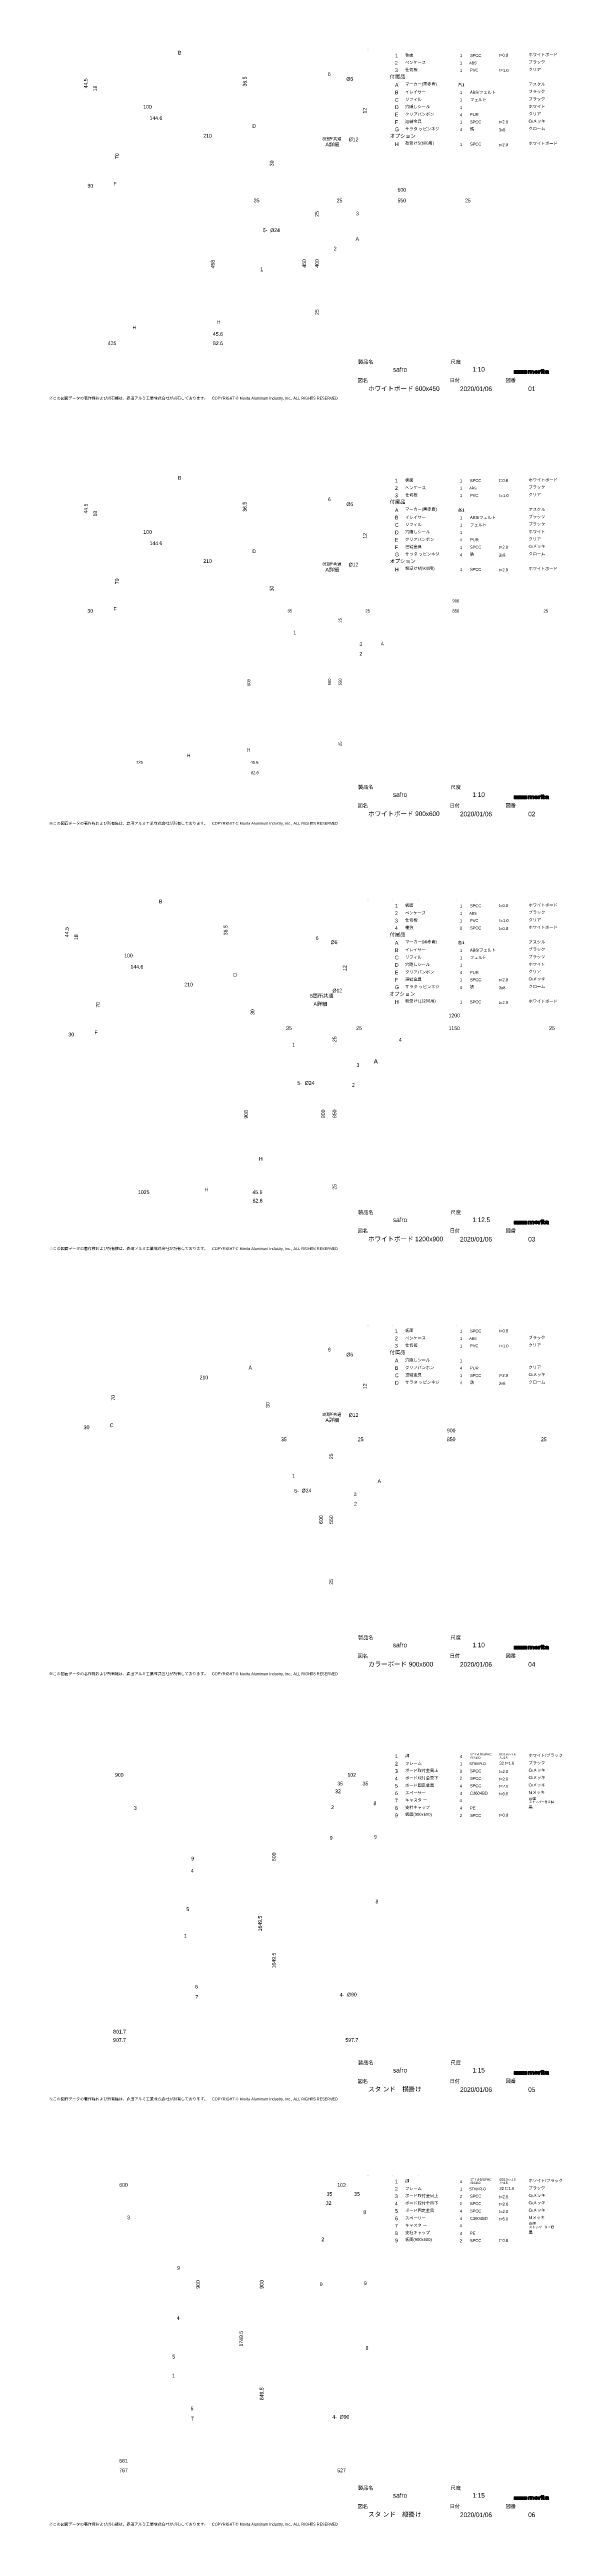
# Model space of a CAD drawing. Header units: millimetres. Extents: x 73 to 350, y -821 to 519.
import ezdxf

# ---------------------------------------------------------------- set-up
doc = ezdxf.new("R2010")
doc.units = ezdxf.units.MM
doc.header["$MEASUREMENT"] = 0
doc.layers.add('_U+672C_U+4F53', color=7, linetype='Continuous')

# ---------------------------------------------------------------- blocks, each defined once
blk = doc.blocks.new('block 2')
at = {"color": 7, "insert": (72.3, -821), "char_height": 1.4991, "attachment_point": 7}
blk.add_mtext('\\fMS PGothic|b0|i0|c0|p34;\\W1;※この図面データの著作権および所有権は、森田アルミ工業株式会社が所有しております。\u3000COPYRIGHT © Morita Aluminum Industry, Inc., ALL RIGHTS RESERVED', dxfattribs=at)
blk = doc.blocks.new('block 3')
at = {"color": 7, "insert": (289.6, -801.4), "char_height": 2, "attachment_point": 7}
blk.add_mtext('\\fMS PGothic|b0|i0|c0|p34;\\W1;尺度', dxfattribs=at)
blk = doc.blocks.new('block 4')
at = {"color": 7, "insert": (289.1, -811.3), "char_height": 2, "attachment_point": 7}
blk.add_mtext('\\fMS PGothic|b0|i0|c0|p34;\\W1;日付', dxfattribs=at)
blk = doc.blocks.new('block 5')
at = {"color": 7, "insert": (319.3, -811.3), "char_height": 2, "attachment_point": 7}
blk.add_mtext('\\fMS PGothic|b0|i0|c0|p34;\\W1;図番', dxfattribs=at)
blk = doc.blocks.new('block 6')
at = {"color": 7, "insert": (239.3, -811.4), "char_height": 2, "attachment_point": 7}
blk.add_mtext('\\fMS PGothic|b0|i0|c0|p34;\\W1;図名', dxfattribs=at)
blk = doc.blocks.new('block 7')
at = {"color": 7, "insert": (239.5, -801.4), "char_height": 2, "attachment_point": 7}
blk.add_mtext('\\fMS PGothic|b0|i0|c0|p34;\\W1;製品名', dxfattribs=at)
blk = doc.blocks.new('block 8')
at = {"color": 7, "insert": (301.4, -805.5), "char_height": 2.5, "attachment_point": 7}
blk.add_mtext('\\fMS PGothic|b0|i0|c0|p34;\\W1;1:15', dxfattribs=at)
blk = doc.blocks.new('block 9')
at = {"color": 7, "insert": (294.7, -816), "char_height": 2.5, "attachment_point": 7}
blk.add_mtext('\\fMS PGothic|b0|i0|c0|p34;\\W1;2020/01/06', dxfattribs=at)
blk = doc.blocks.new('block 10')
at = {"color": 7, "insert": (331.6, -816), "char_height": 2.5, "attachment_point": 7}
blk.add_mtext('\\fMS PGothic|b0|i0|c0|p34;\\W1;06', dxfattribs=at)
blk = doc.blocks.new('block 11')
at = {"color": 7, "insert": (258.4, -805.5), "char_height": 2.5, "attachment_point": 7}
blk.add_mtext('\\fMS PGothic|b0|i0|c0|p34;\\W1;safro', dxfattribs=at)
blk = doc.blocks.new('block 12')
at = {"color": 7, "insert": (245, -816), "char_height": 2.498, "attachment_point": 7}
blk.add_mtext('\\fMS PGothic|b0|i0|c0|p34;\\W1;スタ ンド\u3000縦掛け', dxfattribs=at)
blk = doc.blocks.new('block 13')
at = {"color": 7, "insert": (72.3, -591), "char_height": 1.4991, "attachment_point": 7}
blk.add_mtext('\\fMS PGothic|b0|i0|c0|p34;\\W1;※この図面データの著作権および所有権は、森田アルミ工業株式会社が所有しております。\u3000COPYRIGHT © Morita Aluminum Industry, Inc., ALL RIGHTS RESERVED', dxfattribs=at)
blk = doc.blocks.new('block 14')
at = {"color": 7, "insert": (289.6, -571.4), "char_height": 2, "attachment_point": 7}
blk.add_mtext('\\fMS PGothic|b0|i0|c0|p34;\\W1;尺度', dxfattribs=at)
blk = doc.blocks.new('block 15')
at = {"color": 7, "insert": (289.1, -581.3), "char_height": 2, "attachment_point": 7}
blk.add_mtext('\\fMS PGothic|b0|i0|c0|p34;\\W1;日付', dxfattribs=at)
blk = doc.blocks.new('block 16')
at = {"color": 7, "insert": (319.3, -581.3), "char_height": 2, "attachment_point": 7}
blk.add_mtext('\\fMS PGothic|b0|i0|c0|p34;\\W1;図番', dxfattribs=at)
blk = doc.blocks.new('block 17')
at = {"color": 7, "insert": (239.3, -581.4), "char_height": 2, "attachment_point": 7}
blk.add_mtext('\\fMS PGothic|b0|i0|c0|p34;\\W1;図名', dxfattribs=at)
blk = doc.blocks.new('block 18')
at = {"color": 7, "insert": (239.5, -571.4), "char_height": 2, "attachment_point": 7}
blk.add_mtext('\\fMS PGothic|b0|i0|c0|p34;\\W1;製品名', dxfattribs=at)
blk = doc.blocks.new('block 19')
at = {"color": 7, "insert": (301.4, -575.5), "char_height": 2.5, "attachment_point": 7}
blk.add_mtext('\\fMS PGothic|b0|i0|c0|p34;\\W1;1:15', dxfattribs=at)
blk = doc.blocks.new('block 20')
at = {"color": 7, "insert": (294.7, -586), "char_height": 2.5, "attachment_point": 7}
blk.add_mtext('\\fMS PGothic|b0|i0|c0|p34;\\W1;2020/01/06', dxfattribs=at)
blk = doc.blocks.new('block 21')
at = {"color": 7, "insert": (331.6, -586), "char_height": 2.5, "attachment_point": 7}
blk.add_mtext('\\fMS PGothic|b0|i0|c0|p34;\\W1;05', dxfattribs=at)
blk = doc.blocks.new('block 22')
at = {"color": 7, "insert": (258.4, -575.5), "char_height": 2.5, "attachment_point": 7}
blk.add_mtext('\\fMS PGothic|b0|i0|c0|p34;\\W1;safro', dxfattribs=at)
blk = doc.blocks.new('block 23')
at = {"color": 7, "insert": (245, -586), "char_height": 2.498, "attachment_point": 7}
blk.add_mtext('\\fMS PGothic|b0|i0|c0|p34;\\W1;スタ ンド\u3000横掛け', dxfattribs=at)
blk = doc.blocks.new('block 24')
at = {"color": 7, "insert": (72.3, -361), "char_height": 1.4991, "attachment_point": 7}
blk.add_mtext('\\fMS PGothic|b0|i0|c0|p34;\\W1;※この図面データの著作権および所有権は、森田アルミ工業株式会社が所有しております。\u3000COPYRIGHT © Morita Aluminum Industry, Inc., ALL RIGHTS RESERVED', dxfattribs=at)
blk = doc.blocks.new('block 25')
at = {"color": 7, "insert": (289.6, -341.4), "char_height": 2, "attachment_point": 7}
blk.add_mtext('\\fMS PGothic|b0|i0|c0|p34;\\W1;尺度', dxfattribs=at)
blk = doc.blocks.new('block 26')
at = {"color": 7, "insert": (289.1, -351.3), "char_height": 2, "attachment_point": 7}
blk.add_mtext('\\fMS PGothic|b0|i0|c0|p34;\\W1;日付', dxfattribs=at)
blk = doc.blocks.new('block 27')
at = {"color": 7, "insert": (319.3, -351.3), "char_height": 2, "attachment_point": 7}
blk.add_mtext('\\fMS PGothic|b0|i0|c0|p34;\\W1;図番', dxfattribs=at)
blk = doc.blocks.new('block 28')
at = {"color": 7, "insert": (239.3, -351.4), "char_height": 2, "attachment_point": 7}
blk.add_mtext('\\fMS PGothic|b0|i0|c0|p34;\\W1;図名', dxfattribs=at)
blk = doc.blocks.new('block 29')
at = {"color": 7, "insert": (239.5, -341.4), "char_height": 2, "attachment_point": 7}
blk.add_mtext('\\fMS PGothic|b0|i0|c0|p34;\\W1;製品名', dxfattribs=at)
blk = doc.blocks.new('block 30')
at = {"color": 7, "insert": (301.4, -345.5), "char_height": 2.5, "attachment_point": 7}
blk.add_mtext('\\fMS PGothic|b0|i0|c0|p34;\\W1;1:10', dxfattribs=at)
blk = doc.blocks.new('block 31')
at = {"color": 7, "insert": (294.7, -356), "char_height": 2.5, "attachment_point": 7}
blk.add_mtext('\\fMS PGothic|b0|i0|c0|p34;\\W1;2020/01/06', dxfattribs=at)
blk = doc.blocks.new('block 32')
at = {"color": 7, "insert": (331.6, -356), "char_height": 2.5, "attachment_point": 7}
blk.add_mtext('\\fMS PGothic|b0|i0|c0|p34;\\W1;04', dxfattribs=at)
blk = doc.blocks.new('block 33')
at = {"color": 7, "insert": (258.4, -345.5), "char_height": 2.5, "attachment_point": 7}
blk.add_mtext('\\fMS PGothic|b0|i0|c0|p34;\\W1;safro', dxfattribs=at)
blk = doc.blocks.new('block 34')
at = {"color": 7, "insert": (245, -356), "char_height": 2.498, "attachment_point": 7}
blk.add_mtext('\\fMS PGothic|b0|i0|c0|p34;\\W1;カラーボード 900x600', dxfattribs=at)
blk = doc.blocks.new('block 35')
at = {"color": 7, "insert": (72.3, -131), "char_height": 1.4991, "attachment_point": 7}
blk.add_mtext('\\fMS PGothic|b0|i0|c0|p34;\\W1;※この図面データの著作権および所有権は、森田アルミ工業株式会社が所有しております。\u3000COPYRIGHT © Morita Aluminum Industry, Inc., ALL RIGHTS RESERVED', dxfattribs=at)
blk = doc.blocks.new('block 36')
at = {"color": 7, "insert": (289.6, -111.4), "char_height": 2, "attachment_point": 7}
blk.add_mtext('\\fMS PGothic|b0|i0|c0|p34;\\W1;尺度', dxfattribs=at)
blk = doc.blocks.new('block 37')
at = {"color": 7, "insert": (289.1, -121.3), "char_height": 2, "attachment_point": 7}
blk.add_mtext('\\fMS PGothic|b0|i0|c0|p34;\\W1;日付', dxfattribs=at)
blk = doc.blocks.new('block 38')
at = {"color": 7, "insert": (319.3, -121.3), "char_height": 2, "attachment_point": 7}
blk.add_mtext('\\fMS PGothic|b0|i0|c0|p34;\\W1;図番', dxfattribs=at)
blk = doc.blocks.new('block 39')
at = {"color": 7, "insert": (239.3, -121.4), "char_height": 2, "attachment_point": 7}
blk.add_mtext('\\fMS PGothic|b0|i0|c0|p34;\\W1;図名', dxfattribs=at)
blk = doc.blocks.new('block 40')
at = {"color": 7, "insert": (239.5, -111.4), "char_height": 2, "attachment_point": 7}
blk.add_mtext('\\fMS PGothic|b0|i0|c0|p34;\\W1;製品名', dxfattribs=at)
blk = doc.blocks.new('block 41')
at = {"color": 7, "insert": (301.4, -115.5), "char_height": 2.5, "attachment_point": 7}
blk.add_mtext('\\fMS PGothic|b0|i0|c0|p34;\\W1;1:12.5', dxfattribs=at)
blk = doc.blocks.new('block 42')
at = {"color": 7, "insert": (294.7, -126), "char_height": 2.5, "attachment_point": 7}
blk.add_mtext('\\fMS PGothic|b0|i0|c0|p34;\\W1;2020/01/06', dxfattribs=at)
blk = doc.blocks.new('block 43')
at = {"color": 7, "insert": (331.6, -126), "char_height": 2.5, "attachment_point": 7}
blk.add_mtext('\\fMS PGothic|b0|i0|c0|p34;\\W1;03', dxfattribs=at)
blk = doc.blocks.new('block 44')
at = {"color": 7, "insert": (258.4, -115.5), "char_height": 2.5, "attachment_point": 7}
blk.add_mtext('\\fMS PGothic|b0|i0|c0|p34;\\W1;safro', dxfattribs=at)
blk = doc.blocks.new('block 45')
at = {"color": 7, "insert": (245, -126), "char_height": 2.498, "attachment_point": 7}
blk.add_mtext('\\fMS PGothic|b0|i0|c0|p34;\\W1;ホワイトボード 1200x900', dxfattribs=at)
blk = doc.blocks.new('block 46')
at = {"color": 7, "insert": (72.3, 99), "char_height": 1.4991, "attachment_point": 7}
blk.add_mtext('\\fMS PGothic|b0|i0|c0|p34;\\W1;※この図面データの著作権および所有権は、森田アルミ工業株式会社が所有しております。\u3000COPYRIGHT © Morita Aluminum Industry, Inc., ALL RIGHTS RESERVED', dxfattribs=at)
blk = doc.blocks.new('block 47')
at = {"color": 7, "insert": (289.6, 118.6), "char_height": 2, "attachment_point": 7}
blk.add_mtext('\\fMS PGothic|b0|i0|c0|p34;\\W1;尺度', dxfattribs=at)
blk = doc.blocks.new('block 48')
at = {"color": 7, "insert": (289.1, 108.7), "char_height": 2, "attachment_point": 7}
blk.add_mtext('\\fMS PGothic|b0|i0|c0|p34;\\W1;日付', dxfattribs=at)
blk = doc.blocks.new('block 49')
at = {"color": 7, "insert": (319.3, 108.7), "char_height": 2, "attachment_point": 7}
blk.add_mtext('\\fMS PGothic|b0|i0|c0|p34;\\W1;図番', dxfattribs=at)
blk = doc.blocks.new('block 50')
at = {"color": 7, "insert": (239.3, 108.6), "char_height": 2, "attachment_point": 7}
blk.add_mtext('\\fMS PGothic|b0|i0|c0|p34;\\W1;図名', dxfattribs=at)
blk = doc.blocks.new('block 51')
at = {"color": 7, "insert": (239.5, 118.6), "char_height": 2, "attachment_point": 7}
blk.add_mtext('\\fMS PGothic|b0|i0|c0|p34;\\W1;製品名', dxfattribs=at)
blk = doc.blocks.new('block 52')
at = {"color": 7, "insert": (301.4, 114.5), "char_height": 2.5, "attachment_point": 7}
blk.add_mtext('\\fMS PGothic|b0|i0|c0|p34;\\W1;1:10', dxfattribs=at)
blk = doc.blocks.new('block 53')
at = {"color": 7, "insert": (294.7, 104), "char_height": 2.5, "attachment_point": 7}
blk.add_mtext('\\fMS PGothic|b0|i0|c0|p34;\\W1;2020/01/06', dxfattribs=at)
blk = doc.blocks.new('block 54')
at = {"color": 7, "insert": (331.6, 104), "char_height": 2.5, "attachment_point": 7}
blk.add_mtext('\\fMS PGothic|b0|i0|c0|p34;\\W1;02', dxfattribs=at)
blk = doc.blocks.new('block 55')
at = {"color": 7, "insert": (258.4, 114.5), "char_height": 2.5, "attachment_point": 7}
blk.add_mtext('\\fMS PGothic|b0|i0|c0|p34;\\W1;safro', dxfattribs=at)
blk = doc.blocks.new('block 56')
at = {"color": 7, "insert": (245, 104), "char_height": 2.498, "attachment_point": 7}
blk.add_mtext('\\fMS PGothic|b0|i0|c0|p34;\\W1;ホワイトボード 900x600', dxfattribs=at)
blk = doc.blocks.new('block 57')
at = {"color": 7, "insert": (72.3, 329), "char_height": 1.4991, "attachment_point": 7}
blk.add_mtext('\\fMS PGothic|b0|i0|c0|p34;\\W1;※この図面データの著作権および所有権は、森田アルミ工業株式会社が所有しております。\u3000COPYRIGHT © Morita Aluminum Industry, Inc., ALL RIGHTS RESERVED', dxfattribs=at)
blk = doc.blocks.new('block 58')
at = {"color": 7, "insert": (289.6, 348.6), "char_height": 2, "attachment_point": 7}
blk.add_mtext('\\fMS PGothic|b0|i0|c0|p34;\\W1;尺度', dxfattribs=at)
blk = doc.blocks.new('block 59')
at = {"color": 7, "insert": (289.1, 338.7), "char_height": 2, "attachment_point": 7}
blk.add_mtext('\\fMS PGothic|b0|i0|c0|p34;\\W1;日付', dxfattribs=at)
blk = doc.blocks.new('block 60')
at = {"color": 7, "insert": (319.3, 338.7), "char_height": 2, "attachment_point": 7}
blk.add_mtext('\\fMS PGothic|b0|i0|c0|p34;\\W1;図番', dxfattribs=at)
blk = doc.blocks.new('block 61')
at = {"color": 7, "insert": (239.3, 338.6), "char_height": 2, "attachment_point": 7}
blk.add_mtext('\\fMS PGothic|b0|i0|c0|p34;\\W1;図名', dxfattribs=at)
blk = doc.blocks.new('block 62')
at = {"color": 7, "insert": (239.5, 348.6), "char_height": 2, "attachment_point": 7}
blk.add_mtext('\\fMS PGothic|b0|i0|c0|p34;\\W1;製品名', dxfattribs=at)
blk = doc.blocks.new('block 63')
at = {"color": 7, "insert": (301.4, 344.5), "char_height": 2.5, "attachment_point": 7}
blk.add_mtext('\\fMS PGothic|b0|i0|c0|p34;\\W1;1:10', dxfattribs=at)
blk = doc.blocks.new('block 64')
at = {"color": 7, "insert": (294.7, 334), "char_height": 2.5, "attachment_point": 7}
blk.add_mtext('\\fMS PGothic|b0|i0|c0|p34;\\W1;2020/01/06', dxfattribs=at)
blk = doc.blocks.new('block 65')
at = {"color": 7, "insert": (331.6, 334), "char_height": 2.5, "attachment_point": 7}
blk.add_mtext('\\fMS PGothic|b0|i0|c0|p34;\\W1;01', dxfattribs=at)
blk = doc.blocks.new('block 66')
at = {"color": 7, "insert": (258.4, 344.5), "char_height": 2.5, "attachment_point": 7}
blk.add_mtext('\\fMS PGothic|b0|i0|c0|p34;\\W1;safro', dxfattribs=at)
blk = doc.blocks.new('block 67')
at = {"color": 7, "insert": (245, 334), "char_height": 2.498, "attachment_point": 7}
blk.add_mtext('\\fMS PGothic|b0|i0|c0|p34;\\W1;ホワイトボード 600x450', dxfattribs=at)
blk = doc.blocks.new('block 68')
at = {"layer": '_U+672C_U+4F53', "color": 7, "insert": (256.7, 240.9), "char_height": 2, "attachment_point": 7}
blk.add_mtext('\\fMS PGothic|b0|i0|c0|p34;\\W1;オプション', dxfattribs=at)
blk = doc.blocks.new('block 69')
at = {"layer": '_U+672C_U+4F53', "color": 7, "insert": (220.3, 239.5), "char_height": 1.6, "attachment_point": 7}
blk.add_mtext('\\fMS PGothic|b0|i0|c0|p34;\\W1;8個所共通', dxfattribs=at)
blk = doc.blocks.new('block 70')
at = {"layer": '_U+672C_U+4F53', "color": 7, "insert": (294.6, 236.7), "char_height": 1.6, "attachment_point": 7}
blk.add_mtext('\\fMS PGothic|b0|i0|c0|p34;\\W1;1', dxfattribs=at)
blk = doc.blocks.new('block 71')
at = {"layer": '_U+672C_U+4F53', "color": 7, "insert": (331.8, 237.1), "char_height": 1.6, "attachment_point": 7}
blk.add_mtext('\\fMS PGothic|b0|i0|c0|p34;\\W1;ホワイトボード', dxfattribs=at)
blk = doc.blocks.new('block 72')
at = {"layer": '_U+672C_U+4F53', "color": 7, "insert": (315.7, 236.5), "char_height": 1.6, "attachment_point": 7}
blk.add_mtext('\\fMS PGothic|b0|i0|c0|p34;\\W1;t=2.0', dxfattribs=at)
blk = doc.blocks.new('block 73')
at = {"layer": '_U+672C_U+4F53', "color": 7, "insert": (300.1, 236.8), "char_height": 1.6, "attachment_point": 7}
blk.add_mtext('\\fMS PGothic|b0|i0|c0|p34;\\W1;SPCC', dxfattribs=at)
blk = doc.blocks.new('block 74')
at = {"layer": '_U+672C_U+4F53', "color": 7, "insert": (265, 236.9), "char_height": 1.6, "attachment_point": 7}
blk.add_mtext('\\fMS PGothic|b0|i0|c0|p34;\\W1;粉受けM(900用)', dxfattribs=at)
blk = doc.blocks.new('block 75')
at = {"layer": '_U+672C_U+4F53', "color": 7, "insert": (259.5, 236.6), "char_height": 2, "attachment_point": 7}
blk.add_mtext('\\fMS PGothic|b0|i0|c0|p34;\\W1;H', dxfattribs=at)
blk = doc.blocks.new('block 76')
at = {"layer": '_U+672C_U+4F53', "color": 7, "insert": (316, 276.7), "char_height": 1.6, "attachment_point": 7}
blk.add_mtext('\\fMS PGothic|b0|i0|c0|p34;\\W1;t=1.0', dxfattribs=at)
blk = doc.blocks.new('block 77')
at = {"layer": '_U+672C_U+4F53', "color": 7, "insert": (300.1, 244.8), "char_height": 1.6, "attachment_point": 7}
blk.add_mtext('\\fMS PGothic|b0|i0|c0|p34;\\W1;鉄', dxfattribs=at)
blk = doc.blocks.new('block 78')
at = {"layer": '_U+672C_U+4F53', "color": 7, "insert": (331.8, 257.1), "char_height": 1.6, "attachment_point": 7}
blk.add_mtext('\\fMS PGothic|b0|i0|c0|p34;\\W1;ホワイト', dxfattribs=at)
blk = doc.blocks.new('block 79')
at = {"layer": '_U+672C_U+4F53', "color": 7, "insert": (331.8, 269.1), "char_height": 1.6, "attachment_point": 7}
blk.add_mtext('\\fMS PGothic|b0|i0|c0|p34;\\W1;アスクル', dxfattribs=at)
blk = doc.blocks.new('block 80')
at = {"layer": '_U+672C_U+4F53', "color": 7, "insert": (331.8, 261.1), "char_height": 1.6, "attachment_point": 7}
blk.add_mtext('\\fMS PGothic|b0|i0|c0|p34;\\W1;ブラック', dxfattribs=at)
blk = doc.blocks.new('block 81')
at = {"layer": '_U+672C_U+4F53', "color": 7, "insert": (331.8, 265.1), "char_height": 1.6, "attachment_point": 7}
blk.add_mtext('\\fMS PGothic|b0|i0|c0|p34;\\W1;ブラック', dxfattribs=at)
blk = doc.blocks.new('block 82')
at = {"layer": '_U+672C_U+4F53', "color": 7, "insert": (331.8, 281.1), "char_height": 1.6, "attachment_point": 7}
blk.add_mtext('\\fMS PGothic|b0|i0|c0|p34;\\W1;ブラック', dxfattribs=at)
blk = doc.blocks.new('block 83')
at = {"layer": '_U+672C_U+4F53', "color": 7, "insert": (331.8, 285.1), "char_height": 1.6, "attachment_point": 7}
blk.add_mtext('\\fMS PGothic|b0|i0|c0|p34;\\W1;ホワイトボード', dxfattribs=at)
blk = doc.blocks.new('block 84')
at = {"layer": '_U+672C_U+4F53', "color": 7, "insert": (315.7, 244.5), "char_height": 1.6, "attachment_point": 7}
blk.add_mtext('\\fMS PGothic|b0|i0|c0|p34;\\W1;3x8', dxfattribs=at)
blk = doc.blocks.new('block 85')
at = {"layer": '_U+672C_U+4F53', "color": 7, "insert": (315.7, 248.8), "char_height": 1.6, "attachment_point": 7}
blk.add_mtext('\\fMS PGothic|b0|i0|c0|p34;\\W1;t=2.0', dxfattribs=at)
blk = doc.blocks.new('block 86')
at = {"layer": '_U+672C_U+4F53', "color": 7, "insert": (331.8, 245.1), "char_height": 1.6, "attachment_point": 7}
blk.add_mtext('\\fMS PGothic|b0|i0|c0|p34;\\W1;クローム', dxfattribs=at)
blk = doc.blocks.new('block 87')
at = {"layer": '_U+672C_U+4F53', "color": 7, "insert": (331.8, 249.1), "char_height": 1.6, "attachment_point": 7}
blk.add_mtext('\\fMS PGothic|b0|i0|c0|p34;\\W1;Crメッキ', dxfattribs=at)
blk = doc.blocks.new('block 88')
at = {"layer": '_U+672C_U+4F53', "color": 7, "insert": (315.8, 284.9), "char_height": 1.6, "attachment_point": 7}
blk.add_mtext('\\fMS PGothic|b0|i0|c0|p34;\\W1;t=0.8', dxfattribs=at)
blk = doc.blocks.new('block 89')
at = {"layer": '_U+672C_U+4F53', "color": 7, "insert": (300.1, 248.8), "char_height": 1.6, "attachment_point": 7}
blk.add_mtext('\\fMS PGothic|b0|i0|c0|p34;\\W1;SPCC', dxfattribs=at)
blk = doc.blocks.new('block 90')
at = {"layer": '_U+672C_U+4F53', "color": 7, "insert": (331.8, 253.1), "char_height": 1.6, "attachment_point": 7}
blk.add_mtext('\\fMS PGothic|b0|i0|c0|p34;\\W1;クリア', dxfattribs=at)
blk = doc.blocks.new('block 91')
at = {"layer": '_U+672C_U+4F53', "color": 7, "insert": (331.8, 277.1), "char_height": 1.6, "attachment_point": 7}
blk.add_mtext('\\fMS PGothic|b0|i0|c0|p34;\\W1;クリア', dxfattribs=at)
blk = doc.blocks.new('block 92')
at = {"layer": '_U+672C_U+4F53', "color": 7, "insert": (300.1, 252.8), "char_height": 1.6, "attachment_point": 7}
blk.add_mtext('\\fMS PGothic|b0|i0|c0|p34;\\W1;PUR', dxfattribs=at)
blk = doc.blocks.new('block 93')
at = {"layer": '_U+672C_U+4F53', "color": 7, "insert": (300.1, 260.8), "char_height": 1.6, "attachment_point": 7}
blk.add_mtext('\\fMS PGothic|b0|i0|c0|p34;\\W1;フェルト', dxfattribs=at)
blk = doc.blocks.new('block 94')
at = {"layer": '_U+672C_U+4F53', "color": 7, "insert": (300.1, 264.8), "char_height": 1.6, "attachment_point": 7}
blk.add_mtext('\\fMS PGothic|b0|i0|c0|p34;\\W1;ABS/フェルト', dxfattribs=at)
blk = doc.blocks.new('block 95')
at = {"layer": '_U+672C_U+4F53', "color": 7, "insert": (294.6, 244.7), "char_height": 1.6, "attachment_point": 7}
blk.add_mtext('\\fMS PGothic|b0|i0|c0|p34;\\W1;4', dxfattribs=at)
blk = doc.blocks.new('block 96')
at = {"layer": '_U+672C_U+4F53', "color": 7, "insert": (294.6, 248.7), "char_height": 1.6, "attachment_point": 7}
blk.add_mtext('\\fMS PGothic|b0|i0|c0|p34;\\W1;1', dxfattribs=at)
blk = doc.blocks.new('block 97')
at = {"layer": '_U+672C_U+4F53', "color": 7, "insert": (294.6, 252.7), "char_height": 1.6, "attachment_point": 7}
blk.add_mtext('\\fMS PGothic|b0|i0|c0|p34;\\W1;4', dxfattribs=at)
blk = doc.blocks.new('block 98')
at = {"layer": '_U+672C_U+4F53', "color": 7, "insert": (294.6, 256.7), "char_height": 1.6, "attachment_point": 7}
blk.add_mtext('\\fMS PGothic|b0|i0|c0|p34;\\W1;1', dxfattribs=at)
blk = doc.blocks.new('block 99')
at = {"layer": '_U+672C_U+4F53', "color": 7, "insert": (294.6, 260.7), "char_height": 1.6, "attachment_point": 7}
blk.add_mtext('\\fMS PGothic|b0|i0|c0|p34;\\W1;1', dxfattribs=at)
blk = doc.blocks.new('block 100')
at = {"layer": '_U+672C_U+4F53', "color": 7, "insert": (294.6, 264.7), "char_height": 1.6, "attachment_point": 7}
blk.add_mtext('\\fMS PGothic|b0|i0|c0|p34;\\W1;1', dxfattribs=at)
blk = doc.blocks.new('block 101')
at = {"layer": '_U+672C_U+4F53', "color": 7, "insert": (293.6, 268.7), "char_height": 1.6, "attachment_point": 7}
blk.add_mtext('\\fMS PGothic|b0|i0|c0|p34;\\W1;各1', dxfattribs=at)
blk = doc.blocks.new('block 102')
at = {"layer": '_U+672C_U+4F53', "color": 7, "insert": (259.5, 244.6), "char_height": 2, "attachment_point": 7}
blk.add_mtext('\\fMS PGothic|b0|i0|c0|p34;\\W1;G', dxfattribs=at)
blk = doc.blocks.new('block 103')
at = {"layer": '_U+672C_U+4F53', "color": 7, "insert": (259.5, 248.6), "char_height": 2, "attachment_point": 7}
blk.add_mtext('\\fMS PGothic|b0|i0|c0|p34;\\W1;F', dxfattribs=at)
blk = doc.blocks.new('block 104')
at = {"layer": '_U+672C_U+4F53', "color": 7, "insert": (265, 244.9), "char_height": 1.6, "attachment_point": 7}
blk.add_mtext('\\fMS PGothic|b0|i0|c0|p34;\\W1;サラタ ッピンネジ', dxfattribs=at)
blk = doc.blocks.new('block 105')
at = {"layer": '_U+672C_U+4F53', "color": 7, "insert": (265, 248.9), "char_height": 1.6, "attachment_point": 7}
blk.add_mtext('\\fMS PGothic|b0|i0|c0|p34;\\W1;連結金具', dxfattribs=at)
blk = doc.blocks.new('block 106')
at = {"layer": '_U+672C_U+4F53', "color": 7, "insert": (259.5, 252.6), "char_height": 2, "attachment_point": 7}
blk.add_mtext('\\fMS PGothic|b0|i0|c0|p34;\\W1;E', dxfattribs=at)
blk = doc.blocks.new('block 107')
at = {"layer": '_U+672C_U+4F53', "color": 7, "insert": (259.5, 256.6), "char_height": 2, "attachment_point": 7}
blk.add_mtext('\\fMS PGothic|b0|i0|c0|p34;\\W1;D', dxfattribs=at)
blk = doc.blocks.new('block 108')
at = {"layer": '_U+672C_U+4F53', "color": 7, "insert": (259.5, 260.6), "char_height": 2, "attachment_point": 7}
blk.add_mtext('\\fMS PGothic|b0|i0|c0|p34;\\W1;C', dxfattribs=at)
blk = doc.blocks.new('block 109')
at = {"layer": '_U+672C_U+4F53', "color": 7, "insert": (265, 252.9), "char_height": 1.6, "attachment_point": 7}
blk.add_mtext('\\fMS PGothic|b0|i0|c0|p34;\\W1;クリアバンボン', dxfattribs=at)
blk = doc.blocks.new('block 110')
at = {"layer": '_U+672C_U+4F53', "color": 7, "insert": (265, 256.9), "char_height": 1.6, "attachment_point": 7}
blk.add_mtext('\\fMS PGothic|b0|i0|c0|p34;\\W1;穴隠しシール', dxfattribs=at)
blk = doc.blocks.new('block 111')
at = {"layer": '_U+672C_U+4F53', "color": 7, "insert": (265, 260.9), "char_height": 1.6, "attachment_point": 7}
blk.add_mtext('\\fMS PGothic|b0|i0|c0|p34;\\W1;リフィル', dxfattribs=at)
blk = doc.blocks.new('block 112')
at = {"layer": '_U+672C_U+4F53', "color": 7, "insert": (265, 264.9), "char_height": 1.6, "attachment_point": 7}
blk.add_mtext('\\fMS PGothic|b0|i0|c0|p34;\\W1;イレイサー', dxfattribs=at)
blk = doc.blocks.new('block 113')
at = {"layer": '_U+672C_U+4F53', "color": 7, "insert": (259.5, 264.6), "char_height": 2, "attachment_point": 7}
blk.add_mtext('\\fMS PGothic|b0|i0|c0|p34;\\W1;B', dxfattribs=at)
blk = doc.blocks.new('block 114')
at = {"layer": '_U+672C_U+4F53', "color": 7, "insert": (265, 268.9), "char_height": 1.6, "attachment_point": 7}
blk.add_mtext('\\fMS PGothic|b0|i0|c0|p34;\\W1;マーカー(黒赤青)', dxfattribs=at)
blk = doc.blocks.new('block 115')
at = {"layer": '_U+672C_U+4F53', "color": 7, "insert": (259.5, 268.6), "char_height": 2, "attachment_point": 7}
blk.add_mtext('\\fMS PGothic|b0|i0|c0|p34;\\W1;A', dxfattribs=at)
blk = doc.blocks.new('block 116')
at = {"layer": '_U+672C_U+4F53', "color": 7, "insert": (256.7, 272.9), "char_height": 2, "attachment_point": 7}
blk.add_mtext('\\fMS PGothic|b0|i0|c0|p34;\\W1;付属品', dxfattribs=at)
blk = doc.blocks.new('block 117')
at = {"layer": '_U+672C_U+4F53', "color": 7, "insert": (300.1, 276.8), "char_height": 1.6, "attachment_point": 7}
blk.add_mtext('\\fMS PGothic|b0|i0|c0|p34;\\W1;PVC', dxfattribs=at)
blk = doc.blocks.new('block 118')
at = {"layer": '_U+672C_U+4F53', "color": 7, "insert": (294.6, 276.7), "char_height": 1.6, "attachment_point": 7}
blk.add_mtext('\\fMS PGothic|b0|i0|c0|p34;\\W1;1', dxfattribs=at)
blk = doc.blocks.new('block 119')
at = {"layer": '_U+672C_U+4F53', "color": 7, "insert": (265, 276.9), "char_height": 1.6, "attachment_point": 7}
blk.add_mtext('\\fMS PGothic|b0|i0|c0|p34;\\W1;仕切板', dxfattribs=at)
blk = doc.blocks.new('block 120')
at = {"layer": '_U+672C_U+4F53', "color": 7, "insert": (299.7, 280.8), "char_height": 1.44, "attachment_point": 7}
blk.add_mtext('\\fMS PGothic|b0|i0|c0|p34;\\W1;ABS', dxfattribs=at)
blk = doc.blocks.new('block 121')
at = {"layer": '_U+672C_U+4F53', "color": 7, "insert": (265, 280.9), "char_height": 1.6, "attachment_point": 7}
blk.add_mtext('\\fMS PGothic|b0|i0|c0|p34;\\W1;ペンケース', dxfattribs=at)
blk = doc.blocks.new('block 122')
at = {"layer": '_U+672C_U+4F53', "color": 7, "insert": (265, 284.9), "char_height": 1.6, "attachment_point": 7}
blk.add_mtext('\\fMS PGothic|b0|i0|c0|p34;\\W1;板面', dxfattribs=at)
blk = doc.blocks.new('block 123')
at = {"layer": '_U+672C_U+4F53', "color": 7, "insert": (294.6, 284.7), "char_height": 1.6, "attachment_point": 7}
blk.add_mtext('\\fMS PGothic|b0|i0|c0|p34;\\W1;1', dxfattribs=at)
blk = doc.blocks.new('block 124')
at = {"layer": '_U+672C_U+4F53', "color": 7, "insert": (300.1, 284.8), "char_height": 1.6, "attachment_point": 7}
blk.add_mtext('\\fMS PGothic|b0|i0|c0|p34;\\W1;SPCC', dxfattribs=at)
blk = doc.blocks.new('block 125')
at = {"layer": '_U+672C_U+4F53', "color": 7, "insert": (294.6, 280.7), "char_height": 1.6, "attachment_point": 7}
blk.add_mtext('\\fMS PGothic|b0|i0|c0|p34;\\W1;1', dxfattribs=at)
blk = doc.blocks.new('block 126')
at = {"layer": '_U+672C_U+4F53', "color": 7, "insert": (259.5, 276.6), "char_height": 2, "attachment_point": 7}
blk.add_mtext('\\fMS PGothic|b0|i0|c0|p34;\\W1;3', dxfattribs=at)
blk = doc.blocks.new('block 127')
at = {"layer": '_U+672C_U+4F53', "color": 7, "insert": (259.5, 280.6), "char_height": 2, "attachment_point": 7}
blk.add_mtext('\\fMS PGothic|b0|i0|c0|p34;\\W1;2', dxfattribs=at)
blk = doc.blocks.new('block 128')
at = {"layer": '_U+672C_U+4F53', "color": 7, "insert": (259.5, 284.6), "char_height": 2, "attachment_point": 7}
blk.add_mtext('\\fMS PGothic|b0|i0|c0|p34;\\W1;1', dxfattribs=at)
blk = doc.blocks.new('block 129')
at = {"layer": '_U+672C_U+4F53', "color": 7, "insert": (336.3, 288.7), "char_height": 0.0787, "attachment_point": 7}
blk.add_mtext('\\fMS PGothic|b0|i0|c0|p34;\\W1;備 考', dxfattribs=at)
blk = doc.blocks.new('block 130')
at = {"layer": '_U+672C_U+4F53', "color": 7, "insert": (315.6, 288.7), "char_height": 0.0787, "attachment_point": 7}
blk.add_mtext('\\fMS PGothic|b0|i0|c0|p34;\\W1;寸法,呼び方', dxfattribs=at)
blk = doc.blocks.new('block 131')
at = {"layer": '_U+672C_U+4F53', "color": 7, "insert": (303.2, 288.6), "char_height": 0.0787, "attachment_point": 7}
blk.add_mtext('\\fMS PGothic|b0|i0|c0|p34;\\W1;材 質', dxfattribs=at)
blk = doc.blocks.new('block 132')
at = {"layer": '_U+672C_U+4F53', "color": 7, "insert": (258, 288.6), "char_height": 0.0787, "attachment_point": 7}
blk.add_mtext('\\fMS PGothic|b0|i0|c0|p34;\\W1;品番', dxfattribs=at)
blk = doc.blocks.new('block 133')
at = {"layer": '_U+672C_U+4F53', "color": 7, "insert": (292.8, 288.6), "char_height": 0.0787, "attachment_point": 7}
blk.add_mtext('\\fMS PGothic|b0|i0|c0|p34;\\W1;数量', dxfattribs=at)
blk = doc.blocks.new('block 134')
at = {"layer": '_U+672C_U+4F53', "color": 7, "insert": (272.2, 288.6), "char_height": 0.0787, "attachment_point": 7}
blk.add_mtext('\\fMS PGothic|b0|i0|c0|p34;\\W1;品   名', dxfattribs=at)
blk = doc.blocks.new('block 135')
at = {"layer": '_U+672C_U+4F53', "color": 7, "insert": (244.8, 288.6), "char_height": 0.0787, "attachment_point": 7}
blk.add_mtext('\\fMS PGothic|b0|i0|c0|p34;\\W1;図 番', dxfattribs=at)
blk = doc.blocks.new('block 136')
at = {"layer": '_U+672C_U+4F53', "color": 7, "insert": (251.9, 196.6), "char_height": 1.6, "attachment_point": 7}
blk.add_mtext('\\fMS PGothic|b0|i0|c0|p34;\\W1;A', dxfattribs=at)
blk = doc.blocks.new('block 137')
at = {"layer": '_U+672C_U+4F53', "color": 7, "insert": (221.9, 236.2), "char_height": 2, "attachment_point": 7}
blk.add_mtext('\\fMS PGothic|b0|i0|c0|p34;\\W1;A詳細', dxfattribs=at)
blk = doc.blocks.new('block 138')
at = {"layer": '_U+672C_U+4F53', "color": 7, "insert": (146.9, 136), "char_height": 2, "attachment_point": 7}
blk.add_mtext('\\fMS PGothic|b0|i0|c0|p34;\\W1;H', dxfattribs=at)
blk = doc.blocks.new('block 139')
at = {"layer": '_U+672C_U+4F53', "color": 7, "insert": (179.3, 138.9), "char_height": 2, "attachment_point": 7}
blk.add_mtext('\\fMS PGothic|b0|i0|c0|p34;\\W1;H', dxfattribs=at)
blk = doc.blocks.new('block 140')
at = {"layer": '_U+672C_U+4F53', "color": 7, "insert": (240.3, 196.1), "char_height": 2, "attachment_point": 7}
blk.add_mtext('\\fMS PGothic|b0|i0|c0|p34;\\W1;3', dxfattribs=at)
blk = doc.blocks.new('block 141')
at = {"layer": '_U+672C_U+4F53', "color": 7, "insert": (240.3, 190.9), "char_height": 2, "attachment_point": 7}
blk.add_mtext('\\fMS PGothic|b0|i0|c0|p34;\\W1;2', dxfattribs=at)
blk = doc.blocks.new('block 142')
at = {"layer": '_U+672C_U+4F53', "color": 7, "insert": (204.5, 202.5), "char_height": 2, "attachment_point": 7}
blk.add_mtext('\\fMS PGothic|b0|i0|c0|p34;\\W1;1', dxfattribs=at)
blk = doc.blocks.new('block 143')
at = {"layer": '_U+672C_U+4F53', "color": 7, "insert": (142.1, 286.1), "char_height": 2, "attachment_point": 7}
blk.add_mtext('\\fMS PGothic|b0|i0|c0|p34;\\W1;B', dxfattribs=at)
blk = doc.blocks.new('block 144')
at = {"layer": '_U+672C_U+4F53', "color": 7, "insert": (182.3, 246.4), "char_height": 2, "attachment_point": 7}
blk.add_mtext('\\fMS PGothic|b0|i0|c0|p34;\\W1;D', dxfattribs=at)
blk = doc.blocks.new('block 145')
at = {"layer": '_U+672C_U+4F53', "color": 7, "insert": (107.2, 215.2), "char_height": 2, "attachment_point": 7}
blk.add_mtext('\\fMS PGothic|b0|i0|c0|p34;\\W1;F', dxfattribs=at)
blk = doc.blocks.new('block 146')
at = {"layer": '_U+672C_U+4F53', "color": 7, "insert": (119.4, 132.4), "char_height": 1.6, "attachment_point": 7}
blk.add_mtext('\\fMS PGothic|b0|i0|c0|p34;\\W1;725', dxfattribs=at)
blk = doc.blocks.new('block 147')
at = {"layer": '_U+672C_U+4F53', "color": 7, "insert": (201.4, 214.3), "char_height": 1.6, "attachment_point": 7}
blk.add_mtext('\\fMS PGothic|b0|i0|c0|p34;\\W1;35', dxfattribs=at)
blk = doc.blocks.new('block 148')
at = {"layer": '_U+672C_U+4F53', "color": 7, "insert": (181.5, 126.8), "char_height": 1.6, "attachment_point": 7}
blk.add_mtext('\\fMS PGothic|b0|i0|c0|p34;\\W1;82.6', dxfattribs=at)
blk = doc.blocks.new('block 149')
at = {"layer": '_U+672C_U+4F53', "color": 7, "insert": (181.3, 132.4), "char_height": 1.6, "attachment_point": 7}
blk.add_mtext('\\fMS PGothic|b0|i0|c0|p34;\\W1;45.6', dxfattribs=at)
blk = doc.blocks.new('block 150')
at = {"layer": '_U+672C_U+4F53', "color": 7, "insert": (181.2, 174.5), "char_height": 1.6, "attachment_point": 7, "rotation": 90}
blk.add_mtext('\\fMS PGothic|b0|i0|c0|p34;\\W1;608', dxfattribs=at)
blk = doc.blocks.new('block 151')
at = {"layer": '_U+672C_U+4F53', "color": 7, "insert": (224.9, 174.9), "char_height": 1.6, "attachment_point": 7, "rotation": 90}
blk.add_mtext('\\fMS PGothic|b0|i0|c0|p34;\\W1;600', dxfattribs=at)
blk = doc.blocks.new('block 152')
at = {"layer": '_U+672C_U+4F53', "color": 7, "insert": (230.7, 142), "char_height": 1.6, "attachment_point": 7, "rotation": 90}
blk.add_mtext('\\fMS PGothic|b0|i0|c0|p34;\\W1;25', dxfattribs=at)
blk = doc.blocks.new('block 153')
at = {"layer": '_U+672C_U+4F53', "color": 7, "insert": (230.7, 174.9), "char_height": 1.6, "attachment_point": 7, "rotation": 90}
blk.add_mtext('\\fMS PGothic|b0|i0|c0|p34;\\W1;550', dxfattribs=at)
blk = doc.blocks.new('block 154')
at = {"layer": '_U+672C_U+4F53', "color": 7, "insert": (230.7, 208.8), "char_height": 1.6, "attachment_point": 7, "rotation": 90}
blk.add_mtext('\\fMS PGothic|b0|i0|c0|p34;\\W1;25', dxfattribs=at)
blk = doc.blocks.new('block 155')
at = {"layer": '_U+672C_U+4F53', "color": 7, "insert": (339.9, 214.3), "char_height": 1.6, "attachment_point": 7}
blk.add_mtext('\\fMS PGothic|b0|i0|c0|p34;\\W1;25', dxfattribs=at)
blk = doc.blocks.new('block 156')
at = {"layer": '_U+672C_U+4F53', "color": 7, "insert": (290.6, 214.3), "char_height": 1.6, "attachment_point": 7}
blk.add_mtext('\\fMS PGothic|b0|i0|c0|p34;\\W1;850', dxfattribs=at)
blk = doc.blocks.new('block 157')
at = {"layer": '_U+672C_U+4F53', "color": 7, "insert": (243.5, 214.3), "char_height": 1.6, "attachment_point": 7}
blk.add_mtext('\\fMS PGothic|b0|i0|c0|p34;\\W1;25', dxfattribs=at)
blk = doc.blocks.new('block 158')
at = {"layer": '_U+672C_U+4F53', "color": 7, "insert": (290.6, 219.7), "char_height": 1.6, "attachment_point": 7}
blk.add_mtext('\\fMS PGothic|b0|i0|c0|p34;\\W1;900', dxfattribs=at)
blk = doc.blocks.new('block 159')
at = {"layer": '_U+672C_U+4F53', "color": 7, "insert": (234.5, 239.1), "char_height": 2, "attachment_point": 7}
blk.add_mtext('\\fMS PGothic|b0|i0|c0|p34;\\W1;Ø12', dxfattribs=at)
blk = doc.blocks.new('block 160')
at = {"layer": '_U+672C_U+4F53', "color": 7, "insert": (233.2, 271.8), "char_height": 2, "attachment_point": 7}
blk.add_mtext('\\fMS PGothic|b0|i0|c0|p34;\\W1;Ø6', dxfattribs=at)
blk = doc.blocks.new('block 161')
at = {"layer": '_U+672C_U+4F53', "color": 7, "insert": (244.2, 254.2), "char_height": 2, "attachment_point": 7, "rotation": 90}
blk.add_mtext('\\fMS PGothic|b0|i0|c0|p34;\\W1;12', dxfattribs=at)
blk = doc.blocks.new('block 162')
at = {"layer": '_U+672C_U+4F53', "color": 7, "insert": (223.2, 274.5), "char_height": 2, "attachment_point": 7}
blk.add_mtext('\\fMS PGothic|b0|i0|c0|p34;\\W1;6', dxfattribs=at)
blk = doc.blocks.new('block 163')
at = {"layer": '_U+672C_U+4F53', "color": 7, "insert": (93.2, 267.8), "char_height": 2, "attachment_point": 7, "rotation": 90}
blk.add_mtext('\\fMS PGothic|b0|i0|c0|p34;\\W1;44.5', dxfattribs=at)
blk = doc.blocks.new('block 164')
at = {"layer": '_U+672C_U+4F53', "color": 7, "insert": (98.3, 266.2), "char_height": 2, "attachment_point": 7, "rotation": 90}
blk.add_mtext('\\fMS PGothic|b0|i0|c0|p34;\\W1;18', dxfattribs=at)
blk = doc.blocks.new('block 165')
at = {"layer": '_U+672C_U+4F53', "color": 7, "insert": (179.2, 268.8), "char_height": 2, "attachment_point": 7, "rotation": 90}
blk.add_mtext('\\fMS PGothic|b0|i0|c0|p34;\\W1;36.5', dxfattribs=at)
blk = doc.blocks.new('block 166')
at = {"layer": '_U+672C_U+4F53', "color": 7, "insert": (93.1, 214.1), "char_height": 2, "attachment_point": 7}
blk.add_mtext('\\fMS PGothic|b0|i0|c0|p34;\\W1;30', dxfattribs=at)
blk = doc.blocks.new('block 167')
at = {"layer": '_U+672C_U+4F53', "color": 7, "insert": (110.1, 229.6), "char_height": 2, "attachment_point": 7, "rotation": 90}
blk.add_mtext('\\fMS PGothic|b0|i0|c0|p34;\\W1;70', dxfattribs=at)
blk = doc.blocks.new('block 168')
at = {"layer": '_U+672C_U+4F53', "color": 7, "insert": (193.8, 225.7), "char_height": 2, "attachment_point": 7, "rotation": 90}
blk.add_mtext('\\fMS PGothic|b0|i0|c0|p34;\\W1;30', dxfattribs=at)
blk = doc.blocks.new('block 169')
at = {"layer": '_U+672C_U+4F53', "color": 7, "insert": (155.8, 241.1), "char_height": 2, "attachment_point": 7}
blk.add_mtext('\\fMS PGothic|b0|i0|c0|p34;\\W1;210', dxfattribs=at)
blk = doc.blocks.new('block 170')
at = {"layer": '_U+672C_U+4F53', "color": 7, "insert": (126.7, 250.7), "char_height": 2, "attachment_point": 7}
blk.add_mtext('\\fMS PGothic|b0|i0|c0|p34;\\W1;144.6', dxfattribs=at)
blk = doc.blocks.new('block 171')
at = {"layer": '_U+672C_U+4F53', "color": 7, "insert": (123.3, 256.8), "char_height": 2, "attachment_point": 7}
blk.add_mtext('\\fMS PGothic|b0|i0|c0|p34;\\W1;100', dxfattribs=at)
blk = doc.blocks.new('block 172')
at = {"layer": '_U+672C_U+4F53', "color": 7, "insert": (259.5, 2.6), "char_height": 2, "attachment_point": 7}
blk.add_mtext('\\fMS PGothic|b0|i0|c0|p34;\\W1;H', dxfattribs=at)
blk = doc.blocks.new('block 173')
at = {"layer": '_U+672C_U+4F53', "color": 7, "insert": (265, 2.9), "char_height": 1.6, "attachment_point": 7}
blk.add_mtext('\\fMS PGothic|b0|i0|c0|p34;\\W1;粉受けL(1200用)', dxfattribs=at)
blk = doc.blocks.new('block 174')
at = {"layer": '_U+672C_U+4F53', "color": 7, "insert": (316, 46.8), "char_height": 1.6, "attachment_point": 7}
blk.add_mtext('\\fMS PGothic|b0|i0|c0|p34;\\W1;t=1.0', dxfattribs=at)
blk = doc.blocks.new('block 175')
at = {"layer": '_U+672C_U+4F53', "color": 7, "insert": (300.1, 10.8), "char_height": 1.6, "attachment_point": 7}
blk.add_mtext('\\fMS PGothic|b0|i0|c0|p34;\\W1;鉄', dxfattribs=at)
blk = doc.blocks.new('block 176')
at = {"layer": '_U+672C_U+4F53', "color": 7, "insert": (331.8, 23.1), "char_height": 1.6, "attachment_point": 7}
blk.add_mtext('\\fMS PGothic|b0|i0|c0|p34;\\W1;ホワイト', dxfattribs=at)
blk = doc.blocks.new('block 177')
at = {"layer": '_U+672C_U+4F53', "color": 7, "insert": (331.8, 27.1), "char_height": 1.6, "attachment_point": 7}
blk.add_mtext('\\fMS PGothic|b0|i0|c0|p34;\\W1;ブラック', dxfattribs=at)
blk = doc.blocks.new('block 178')
at = {"layer": '_U+672C_U+4F53', "color": 7, "insert": (331.8, 31.1), "char_height": 1.6, "attachment_point": 7}
blk.add_mtext('\\fMS PGothic|b0|i0|c0|p34;\\W1;ブラック', dxfattribs=at)
blk = doc.blocks.new('block 179')
at = {"layer": '_U+672C_U+4F53', "color": 7, "insert": (331.8, 35.1), "char_height": 1.6, "attachment_point": 7}
blk.add_mtext('\\fMS PGothic|b0|i0|c0|p34;\\W1;アスクル', dxfattribs=at)
blk = doc.blocks.new('block 180')
at = {"layer": '_U+672C_U+4F53', "color": 7, "insert": (331.8, 43.1), "char_height": 1.6, "attachment_point": 7}
blk.add_mtext('\\fMS PGothic|b0|i0|c0|p34;\\W1;ホワイトボード', dxfattribs=at)
blk = doc.blocks.new('block 181')
at = {"layer": '_U+672C_U+4F53', "color": 7, "insert": (331.8, 51.1), "char_height": 1.6, "attachment_point": 7}
blk.add_mtext('\\fMS PGothic|b0|i0|c0|p34;\\W1;ブラック', dxfattribs=at)
blk = doc.blocks.new('block 182')
at = {"layer": '_U+672C_U+4F53', "color": 7, "insert": (331.8, 55.1), "char_height": 1.6, "attachment_point": 7}
blk.add_mtext('\\fMS PGothic|b0|i0|c0|p34;\\W1;ホワイトボード', dxfattribs=at)
blk = doc.blocks.new('block 183')
at = {"layer": '_U+672C_U+4F53', "color": 7, "insert": (331.8, 3.1), "char_height": 1.6, "attachment_point": 7}
blk.add_mtext('\\fMS PGothic|b0|i0|c0|p34;\\W1;ホワイトボード', dxfattribs=at)
blk = doc.blocks.new('block 184')
at = {"layer": '_U+672C_U+4F53', "color": 7, "insert": (315.7, 2.5), "char_height": 1.6, "attachment_point": 7}
blk.add_mtext('\\fMS PGothic|b0|i0|c0|p34;\\W1;t=2.0', dxfattribs=at)
blk = doc.blocks.new('block 185')
at = {"layer": '_U+672C_U+4F53', "color": 7, "insert": (300.1, 2.8), "char_height": 1.6, "attachment_point": 7}
blk.add_mtext('\\fMS PGothic|b0|i0|c0|p34;\\W1;SPCC', dxfattribs=at)
blk = doc.blocks.new('block 186')
at = {"layer": '_U+672C_U+4F53', "color": 7, "insert": (294.6, 2.7), "char_height": 1.6, "attachment_point": 7}
blk.add_mtext('\\fMS PGothic|b0|i0|c0|p34;\\W1;1', dxfattribs=at)
blk = doc.blocks.new('block 187')
at = {"layer": '_U+672C_U+4F53', "color": 7, "insert": (256.4, 6.8), "char_height": 2, "attachment_point": 7}
blk.add_mtext('\\fMS PGothic|b0|i0|c0|p34;\\W1;オプション', dxfattribs=at)
blk = doc.blocks.new('block 188')
at = {"layer": '_U+672C_U+4F53', "color": 7, "insert": (315.8, 42.5), "char_height": 1.6, "attachment_point": 7}
blk.add_mtext('\\fMS PGothic|b0|i0|c0|p34;\\W1;t=0.8', dxfattribs=at)
blk = doc.blocks.new('block 189')
at = {"layer": '_U+672C_U+4F53', "color": 7, "insert": (315.7, 10.5), "char_height": 1.6, "attachment_point": 7}
blk.add_mtext('\\fMS PGothic|b0|i0|c0|p34;\\W1;3x8', dxfattribs=at)
blk = doc.blocks.new('block 190')
at = {"layer": '_U+672C_U+4F53', "color": 7, "insert": (315.7, 14.8), "char_height": 1.6, "attachment_point": 7}
blk.add_mtext('\\fMS PGothic|b0|i0|c0|p34;\\W1;t=2.0', dxfattribs=at)
blk = doc.blocks.new('block 191')
at = {"layer": '_U+672C_U+4F53', "color": 7, "insert": (331.8, 11.1), "char_height": 1.6, "attachment_point": 7}
blk.add_mtext('\\fMS PGothic|b0|i0|c0|p34;\\W1;クローム', dxfattribs=at)
blk = doc.blocks.new('block 192')
at = {"layer": '_U+672C_U+4F53', "color": 7, "insert": (331.8, 15.1), "char_height": 1.6, "attachment_point": 7}
blk.add_mtext('\\fMS PGothic|b0|i0|c0|p34;\\W1;Crメッキ', dxfattribs=at)
blk = doc.blocks.new('block 193')
at = {"layer": '_U+672C_U+4F53', "color": 7, "insert": (315.8, 54.9), "char_height": 1.6, "attachment_point": 7}
blk.add_mtext('\\fMS PGothic|b0|i0|c0|p34;\\W1;t=0.8', dxfattribs=at)
blk = doc.blocks.new('block 194')
at = {"layer": '_U+672C_U+4F53', "color": 7, "insert": (300.1, 14.8), "char_height": 1.6, "attachment_point": 7}
blk.add_mtext('\\fMS PGothic|b0|i0|c0|p34;\\W1;SPCC', dxfattribs=at)
blk = doc.blocks.new('block 195')
at = {"layer": '_U+672C_U+4F53', "color": 7, "insert": (331.8, 19.1), "char_height": 1.6, "attachment_point": 7}
blk.add_mtext('\\fMS PGothic|b0|i0|c0|p34;\\W1;クリア', dxfattribs=at)
blk = doc.blocks.new('block 196')
at = {"layer": '_U+672C_U+4F53', "color": 7, "insert": (331.8, 47.1), "char_height": 1.6, "attachment_point": 7}
blk.add_mtext('\\fMS PGothic|b0|i0|c0|p34;\\W1;クリア', dxfattribs=at)
blk = doc.blocks.new('block 197')
at = {"layer": '_U+672C_U+4F53', "color": 7, "insert": (300.1, 18.8), "char_height": 1.6, "attachment_point": 7}
blk.add_mtext('\\fMS PGothic|b0|i0|c0|p34;\\W1;PUR', dxfattribs=at)
blk = doc.blocks.new('block 198')
at = {"layer": '_U+672C_U+4F53', "color": 7, "insert": (300.1, 26.8), "char_height": 1.6, "attachment_point": 7}
blk.add_mtext('\\fMS PGothic|b0|i0|c0|p34;\\W1;フェルト', dxfattribs=at)
blk = doc.blocks.new('block 199')
at = {"layer": '_U+672C_U+4F53', "color": 7, "insert": (300.1, 30.8), "char_height": 1.6, "attachment_point": 7}
blk.add_mtext('\\fMS PGothic|b0|i0|c0|p34;\\W1;ABS/フェルト', dxfattribs=at)
blk = doc.blocks.new('block 200')
at = {"layer": '_U+672C_U+4F53', "color": 7, "insert": (294.6, 10.7), "char_height": 1.6, "attachment_point": 7}
blk.add_mtext('\\fMS PGothic|b0|i0|c0|p34;\\W1;4', dxfattribs=at)
blk = doc.blocks.new('block 201')
at = {"layer": '_U+672C_U+4F53', "color": 7, "insert": (294.6, 14.7), "char_height": 1.6, "attachment_point": 7}
blk.add_mtext('\\fMS PGothic|b0|i0|c0|p34;\\W1;1', dxfattribs=at)
blk = doc.blocks.new('block 202')
at = {"layer": '_U+672C_U+4F53', "color": 7, "insert": (294.6, 18.7), "char_height": 1.6, "attachment_point": 7}
blk.add_mtext('\\fMS PGothic|b0|i0|c0|p34;\\W1;4', dxfattribs=at)
blk = doc.blocks.new('block 203')
at = {"layer": '_U+672C_U+4F53', "color": 7, "insert": (294.6, 22.7), "char_height": 1.6, "attachment_point": 7}
blk.add_mtext('\\fMS PGothic|b0|i0|c0|p34;\\W1;1', dxfattribs=at)
blk = doc.blocks.new('block 204')
at = {"layer": '_U+672C_U+4F53', "color": 7, "insert": (294.6, 26.7), "char_height": 1.6, "attachment_point": 7}
blk.add_mtext('\\fMS PGothic|b0|i0|c0|p34;\\W1;1', dxfattribs=at)
blk = doc.blocks.new('block 205')
at = {"layer": '_U+672C_U+4F53', "color": 7, "insert": (294.6, 30.7), "char_height": 1.6, "attachment_point": 7}
blk.add_mtext('\\fMS PGothic|b0|i0|c0|p34;\\W1;1', dxfattribs=at)
blk = doc.blocks.new('block 206')
at = {"layer": '_U+672C_U+4F53', "color": 7, "insert": (293.6, 34.7), "char_height": 1.6, "attachment_point": 7}
blk.add_mtext('\\fMS PGothic|b0|i0|c0|p34;\\W1;各1', dxfattribs=at)
blk = doc.blocks.new('block 207')
at = {"layer": '_U+672C_U+4F53', "color": 7, "insert": (259.5, 10.6), "char_height": 2, "attachment_point": 7}
blk.add_mtext('\\fMS PGothic|b0|i0|c0|p34;\\W1;G', dxfattribs=at)
blk = doc.blocks.new('block 208')
at = {"layer": '_U+672C_U+4F53', "color": 7, "insert": (259.5, 14.6), "char_height": 2, "attachment_point": 7}
blk.add_mtext('\\fMS PGothic|b0|i0|c0|p34;\\W1;F', dxfattribs=at)
blk = doc.blocks.new('block 209')
at = {"layer": '_U+672C_U+4F53', "color": 7, "insert": (265, 10.9), "char_height": 1.6, "attachment_point": 7}
blk.add_mtext('\\fMS PGothic|b0|i0|c0|p34;\\W1;サラタ ッピンネジ', dxfattribs=at)
blk = doc.blocks.new('block 210')
at = {"layer": '_U+672C_U+4F53', "color": 7, "insert": (265, 14.9), "char_height": 1.6, "attachment_point": 7}
blk.add_mtext('\\fMS PGothic|b0|i0|c0|p34;\\W1;連結金具', dxfattribs=at)
blk = doc.blocks.new('block 211')
at = {"layer": '_U+672C_U+4F53', "color": 7, "insert": (259.5, 18.6), "char_height": 2, "attachment_point": 7}
blk.add_mtext('\\fMS PGothic|b0|i0|c0|p34;\\W1;E', dxfattribs=at)
blk = doc.blocks.new('block 212')
at = {"layer": '_U+672C_U+4F53', "color": 7, "insert": (259.5, 22.6), "char_height": 2, "attachment_point": 7}
blk.add_mtext('\\fMS PGothic|b0|i0|c0|p34;\\W1;D', dxfattribs=at)
blk = doc.blocks.new('block 213')
at = {"layer": '_U+672C_U+4F53', "color": 7, "insert": (259.5, 26.6), "char_height": 2, "attachment_point": 7}
blk.add_mtext('\\fMS PGothic|b0|i0|c0|p34;\\W1;C', dxfattribs=at)
blk = doc.blocks.new('block 214')
at = {"layer": '_U+672C_U+4F53', "color": 7, "insert": (265, 18.9), "char_height": 1.6, "attachment_point": 7}
blk.add_mtext('\\fMS PGothic|b0|i0|c0|p34;\\W1;クリアバンボン', dxfattribs=at)
blk = doc.blocks.new('block 215')
at = {"layer": '_U+672C_U+4F53', "color": 7, "insert": (265, 22.9), "char_height": 1.6, "attachment_point": 7}
blk.add_mtext('\\fMS PGothic|b0|i0|c0|p34;\\W1;穴隠しシール', dxfattribs=at)
blk = doc.blocks.new('block 216')
at = {"layer": '_U+672C_U+4F53', "color": 7, "insert": (265, 26.9), "char_height": 1.6, "attachment_point": 7}
blk.add_mtext('\\fMS PGothic|b0|i0|c0|p34;\\W1;リフィル', dxfattribs=at)
blk = doc.blocks.new('block 217')
at = {"layer": '_U+672C_U+4F53', "color": 7, "insert": (265, 30.9), "char_height": 1.6, "attachment_point": 7}
blk.add_mtext('\\fMS PGothic|b0|i0|c0|p34;\\W1;イレイサー', dxfattribs=at)
blk = doc.blocks.new('block 218')
at = {"layer": '_U+672C_U+4F53', "color": 7, "insert": (259.5, 30.6), "char_height": 2, "attachment_point": 7}
blk.add_mtext('\\fMS PGothic|b0|i0|c0|p34;\\W1;B', dxfattribs=at)
blk = doc.blocks.new('block 219')
at = {"layer": '_U+672C_U+4F53', "color": 7, "insert": (265, 34.9), "char_height": 1.6, "attachment_point": 7}
blk.add_mtext('\\fMS PGothic|b0|i0|c0|p34;\\W1;マーカー(黒赤青)', dxfattribs=at)
blk = doc.blocks.new('block 220')
at = {"layer": '_U+672C_U+4F53', "color": 7, "insert": (259.5, 34.6), "char_height": 2, "attachment_point": 7}
blk.add_mtext('\\fMS PGothic|b0|i0|c0|p34;\\W1;A', dxfattribs=at)
blk = doc.blocks.new('block 221')
at = {"layer": '_U+672C_U+4F53', "color": 7, "insert": (256.7, 38.9), "char_height": 2, "attachment_point": 7}
blk.add_mtext('\\fMS PGothic|b0|i0|c0|p34;\\W1;付属品', dxfattribs=at)
blk = doc.blocks.new('block 222')
at = {"layer": '_U+672C_U+4F53', "color": 7, "insert": (300.1, 42.8), "char_height": 1.6, "attachment_point": 7}
blk.add_mtext('\\fMS PGothic|b0|i0|c0|p34;\\W1;SPCC', dxfattribs=at)
blk = doc.blocks.new('block 223')
at = {"layer": '_U+672C_U+4F53', "color": 7, "insert": (294.6, 42.7), "char_height": 1.6, "attachment_point": 7}
blk.add_mtext('\\fMS PGothic|b0|i0|c0|p34;\\W1;2', dxfattribs=at)
blk = doc.blocks.new('block 224')
at = {"layer": '_U+672C_U+4F53', "color": 7, "insert": (265, 42.9), "char_height": 1.6, "attachment_point": 7}
blk.add_mtext('\\fMS PGothic|b0|i0|c0|p34;\\W1;補強', dxfattribs=at)
blk = doc.blocks.new('block 225')
at = {"layer": '_U+672C_U+4F53', "color": 7, "insert": (300.1, 46.8), "char_height": 1.6, "attachment_point": 7}
blk.add_mtext('\\fMS PGothic|b0|i0|c0|p34;\\W1;PVC', dxfattribs=at)
blk = doc.blocks.new('block 226')
at = {"layer": '_U+672C_U+4F53', "color": 7, "insert": (294.6, 46.7), "char_height": 1.6, "attachment_point": 7}
blk.add_mtext('\\fMS PGothic|b0|i0|c0|p34;\\W1;1', dxfattribs=at)
blk = doc.blocks.new('block 227')
at = {"layer": '_U+672C_U+4F53', "color": 7, "insert": (265, 46.9), "char_height": 1.6, "attachment_point": 7}
blk.add_mtext('\\fMS PGothic|b0|i0|c0|p34;\\W1;仕切板', dxfattribs=at)
blk = doc.blocks.new('block 228')
at = {"layer": '_U+672C_U+4F53', "color": 7, "insert": (299.7, 50.8), "char_height": 1.44, "attachment_point": 7}
blk.add_mtext('\\fMS PGothic|b0|i0|c0|p34;\\W1;ABS', dxfattribs=at)
blk = doc.blocks.new('block 229')
at = {"layer": '_U+672C_U+4F53', "color": 7, "insert": (265, 50.9), "char_height": 1.6, "attachment_point": 7}
blk.add_mtext('\\fMS PGothic|b0|i0|c0|p34;\\W1;ペンケース', dxfattribs=at)
blk = doc.blocks.new('block 230')
at = {"layer": '_U+672C_U+4F53', "color": 7, "insert": (265, 54.9), "char_height": 1.6, "attachment_point": 7}
blk.add_mtext('\\fMS PGothic|b0|i0|c0|p34;\\W1;板面', dxfattribs=at)
blk = doc.blocks.new('block 231')
at = {"layer": '_U+672C_U+4F53', "color": 7, "insert": (294.6, 54.7), "char_height": 1.6, "attachment_point": 7}
blk.add_mtext('\\fMS PGothic|b0|i0|c0|p34;\\W1;1', dxfattribs=at)
blk = doc.blocks.new('block 232')
at = {"layer": '_U+672C_U+4F53', "color": 7, "insert": (300.1, 54.8), "char_height": 1.6, "attachment_point": 7}
blk.add_mtext('\\fMS PGothic|b0|i0|c0|p34;\\W1;SPCC', dxfattribs=at)
blk = doc.blocks.new('block 233')
at = {"layer": '_U+672C_U+4F53', "color": 7, "insert": (294.6, 50.7), "char_height": 1.6, "attachment_point": 7}
blk.add_mtext('\\fMS PGothic|b0|i0|c0|p34;\\W1;1', dxfattribs=at)
blk = doc.blocks.new('block 234')
at = {"layer": '_U+672C_U+4F53', "color": 7, "insert": (259.5, 42.6), "char_height": 2, "attachment_point": 7}
blk.add_mtext('\\fMS PGothic|b0|i0|c0|p34;\\W1;4', dxfattribs=at)
blk = doc.blocks.new('block 235')
at = {"layer": '_U+672C_U+4F53', "color": 7, "insert": (259.5, 46.6), "char_height": 2, "attachment_point": 7}
blk.add_mtext('\\fMS PGothic|b0|i0|c0|p34;\\W1;3', dxfattribs=at)
blk = doc.blocks.new('block 236')
at = {"layer": '_U+672C_U+4F53', "color": 7, "insert": (259.5, 50.6), "char_height": 2, "attachment_point": 7}
blk.add_mtext('\\fMS PGothic|b0|i0|c0|p34;\\W1;2', dxfattribs=at)
blk = doc.blocks.new('block 237')
at = {"layer": '_U+672C_U+4F53', "color": 7, "insert": (259.5, 54.6), "char_height": 2, "attachment_point": 7}
blk.add_mtext('\\fMS PGothic|b0|i0|c0|p34;\\W1;1', dxfattribs=at)
blk = doc.blocks.new('block 238')
at = {"layer": '_U+672C_U+4F53', "color": 7, "insert": (336.3, 58.7), "char_height": 0.0787, "attachment_point": 7}
blk.add_mtext('\\fMS PGothic|b0|i0|c0|p34;\\W1;備 考', dxfattribs=at)
blk = doc.blocks.new('block 239')
at = {"layer": '_U+672C_U+4F53', "color": 7, "insert": (315.6, 58.7), "char_height": 0.0787, "attachment_point": 7}
blk.add_mtext('\\fMS PGothic|b0|i0|c0|p34;\\W1;寸法,呼び方', dxfattribs=at)
blk = doc.blocks.new('block 240')
at = {"layer": '_U+672C_U+4F53', "color": 7, "insert": (303.2, 58.6), "char_height": 0.0787, "attachment_point": 7}
blk.add_mtext('\\fMS PGothic|b0|i0|c0|p34;\\W1;材 質', dxfattribs=at)
blk = doc.blocks.new('block 241')
at = {"layer": '_U+672C_U+4F53', "color": 7, "insert": (258, 58.6), "char_height": 0.0787, "attachment_point": 7}
blk.add_mtext('\\fMS PGothic|b0|i0|c0|p34;\\W1;品番', dxfattribs=at)
blk = doc.blocks.new('block 242')
at = {"layer": '_U+672C_U+4F53', "color": 7, "insert": (292.8, 58.6), "char_height": 0.0787, "attachment_point": 7}
blk.add_mtext('\\fMS PGothic|b0|i0|c0|p34;\\W1;数量', dxfattribs=at)
blk = doc.blocks.new('block 243')
at = {"layer": '_U+672C_U+4F53', "color": 7, "insert": (272.2, 58.6), "char_height": 0.0787, "attachment_point": 7}
blk.add_mtext('\\fMS PGothic|b0|i0|c0|p34;\\W1;品   名', dxfattribs=at)
blk = doc.blocks.new('block 244')
at = {"layer": '_U+672C_U+4F53', "color": 7, "insert": (244.8, 58.6), "char_height": 0.0787, "attachment_point": 7}
blk.add_mtext('\\fMS PGothic|b0|i0|c0|p34;\\W1;図 番', dxfattribs=at)
blk = doc.blocks.new('block 245')
at = {"layer": '_U+672C_U+4F53', "color": 7, "insert": (248, -29.7), "char_height": 2.4, "attachment_point": 7}
blk.add_mtext('\\fMS PGothic|b0|i0|c0|p34;\\W1;A', dxfattribs=at)
blk = doc.blocks.new('block 246')
at = {"layer": '_U+672C_U+4F53', "color": 7, "insert": (213.5, 5.7), "char_height": 2, "attachment_point": 7}
blk.add_mtext('\\fMS PGothic|b0|i0|c0|p34;\\W1;8箇所共通', dxfattribs=at)
blk = doc.blocks.new('block 247')
at = {"layer": '_U+672C_U+4F53', "color": 7, "insert": (215.4, 1.3), "char_height": 2, "attachment_point": 7}
blk.add_mtext('\\fMS PGothic|b0|i0|c0|p34;\\W1;A詳細', dxfattribs=at)
blk = doc.blocks.new('block 248')
at = {"layer": '_U+672C_U+4F53', "color": 7, "insert": (261.6, -17.8), "char_height": 2, "attachment_point": 7}
blk.add_mtext('\\fMS PGothic|b0|i0|c0|p34;\\W1;4', dxfattribs=at)
blk = doc.blocks.new('block 249')
at = {"layer": '_U+672C_U+4F53', "color": 7, "insert": (236.2, -42.3), "char_height": 2, "attachment_point": 7}
blk.add_mtext('\\fMS PGothic|b0|i0|c0|p34;\\W1;2', dxfattribs=at)
blk = doc.blocks.new('block 250')
at = {"layer": '_U+672C_U+4F53', "color": 7, "insert": (238.7, -31.5), "char_height": 2, "attachment_point": 7}
blk.add_mtext('\\fMS PGothic|b0|i0|c0|p34;\\W1;3', dxfattribs=at)
blk = doc.blocks.new('block 251')
at = {"layer": '_U+672C_U+4F53', "color": 7, "insert": (203.9, -20.6), "char_height": 2, "attachment_point": 7}
blk.add_mtext('\\fMS PGothic|b0|i0|c0|p34;\\W1;1', dxfattribs=at)
blk = doc.blocks.new('block 252')
at = {"layer": '_U+672C_U+4F53', "color": 7, "insert": (185.9, -82.3), "char_height": 2, "attachment_point": 7}
blk.add_mtext('\\fMS PGothic|b0|i0|c0|p34;\\W1;H', dxfattribs=at)
blk = doc.blocks.new('block 253')
at = {"layer": '_U+672C_U+4F53', "color": 7, "insert": (156.4, -98.9), "char_height": 2, "attachment_point": 7}
blk.add_mtext('\\fMS PGothic|b0|i0|c0|p34;\\W1;H', dxfattribs=at)
blk = doc.blocks.new('block 254')
at = {"layer": '_U+672C_U+4F53', "color": 7, "insert": (96.9, -13.9), "char_height": 2, "attachment_point": 7}
blk.add_mtext('\\fMS PGothic|b0|i0|c0|p34;\\W1;F', dxfattribs=at)
blk = doc.blocks.new('block 255')
at = {"layer": '_U+672C_U+4F53', "color": 7, "insert": (172, 17.3), "char_height": 2, "attachment_point": 7}
blk.add_mtext('\\fMS PGothic|b0|i0|c0|p34;\\W1;D', dxfattribs=at)
blk = doc.blocks.new('block 256')
at = {"layer": '_U+672C_U+4F53', "color": 7, "insert": (131.8, 57), "char_height": 2, "attachment_point": 7}
blk.add_mtext('\\fMS PGothic|b0|i0|c0|p34;\\W1;B', dxfattribs=at)
blk = doc.blocks.new('block 257')
at = {"layer": '_U+672C_U+4F53', "color": 7, "insert": (120.5, -100.3), "char_height": 2, "attachment_point": 7}
blk.add_mtext('\\fMS PGothic|b0|i0|c0|p34;\\W1;1025', dxfattribs=at)
blk = doc.blocks.new('block 258')
at = {"layer": '_U+672C_U+4F53', "color": 7, "insert": (182.4, -100.3), "char_height": 2, "attachment_point": 7}
blk.add_mtext('\\fMS PGothic|b0|i0|c0|p34;\\W1;45.6', dxfattribs=at)
blk = doc.blocks.new('block 259')
at = {"layer": '_U+672C_U+4F53', "color": 7, "insert": (182.5, -104.9), "char_height": 2, "attachment_point": 7}
blk.add_mtext('\\fMS PGothic|b0|i0|c0|p34;\\W1;82.6', dxfattribs=at)
blk = doc.blocks.new('block 260')
at = {"layer": '_U+672C_U+4F53', "color": 7, "insert": (179.9, -59.5), "char_height": 2, "attachment_point": 7, "rotation": 90}
blk.add_mtext('\\fMS PGothic|b0|i0|c0|p34;\\W1;908', dxfattribs=at)
blk = doc.blocks.new('block 261')
at = {"layer": '_U+672C_U+4F53', "color": 7, "insert": (200.6, -11.6), "char_height": 2, "attachment_point": 7}
blk.add_mtext('\\fMS PGothic|b0|i0|c0|p34;\\W1;35', dxfattribs=at)
blk = doc.blocks.new('block 262')
at = {"layer": '_U+672C_U+4F53', "color": 7, "insert": (288.5, -4.7), "char_height": 2, "attachment_point": 7}
blk.add_mtext('\\fMS PGothic|b0|i0|c0|p34;\\W1;1200', dxfattribs=at)
blk = doc.blocks.new('block 263')
at = {"layer": '_U+672C_U+4F53', "color": 7, "insert": (342.9, -11.6), "char_height": 2, "attachment_point": 7}
blk.add_mtext('\\fMS PGothic|b0|i0|c0|p34;\\W1;25', dxfattribs=at)
blk = doc.blocks.new('block 264')
at = {"layer": '_U+672C_U+4F53', "color": 7, "insert": (288.5, -11.6), "char_height": 2, "attachment_point": 7}
blk.add_mtext('\\fMS PGothic|b0|i0|c0|p34;\\W1;1150', dxfattribs=at)
blk = doc.blocks.new('block 265')
at = {"layer": '_U+672C_U+4F53', "color": 7, "insert": (238.5, -11.6), "char_height": 2, "attachment_point": 7}
blk.add_mtext('\\fMS PGothic|b0|i0|c0|p34;\\W1;25', dxfattribs=at)
blk = doc.blocks.new('block 266')
at = {"layer": '_U+672C_U+4F53', "color": 7, "insert": (206.7, -41.3), "char_height": 2, "attachment_point": 7}
blk.add_mtext('\\fMS PGothic|b0|i0|c0|p34;\\W1;5-', dxfattribs=at)
blk = doc.blocks.new('block 267')
at = {"layer": '_U+672C_U+4F53', "color": 7, "insert": (210.7, -41.3), "char_height": 2, "attachment_point": 7}
blk.add_mtext('\\fMS PGothic|b0|i0|c0|p34;\\W1;Ø24', dxfattribs=at)
blk = doc.blocks.new('block 268')
at = {"layer": '_U+672C_U+4F53', "color": 7, "insert": (227.8, -59.2), "char_height": 2, "attachment_point": 7, "rotation": 90}
blk.add_mtext('\\fMS PGothic|b0|i0|c0|p34;\\W1;850', dxfattribs=at)
blk = doc.blocks.new('block 269')
at = {"layer": '_U+672C_U+4F53', "color": 7, "insert": (227.8, -18.1), "char_height": 2, "attachment_point": 7, "rotation": 90}
blk.add_mtext('\\fMS PGothic|b0|i0|c0|p34;\\W1;25', dxfattribs=at)
blk = doc.blocks.new('block 270')
at = {"layer": '_U+672C_U+4F53', "color": 7, "insert": (221.6, -59.2), "char_height": 2, "attachment_point": 7, "rotation": 90}
blk.add_mtext('\\fMS PGothic|b0|i0|c0|p34;\\W1;900', dxfattribs=at)
blk = doc.blocks.new('block 271')
at = {"layer": '_U+672C_U+4F53', "color": 7, "insert": (227.8, -97.9), "char_height": 2, "attachment_point": 7, "rotation": 90}
blk.add_mtext('\\fMS PGothic|b0|i0|c0|p34;\\W1;25', dxfattribs=at)
blk = doc.blocks.new('block 272')
at = {"layer": '_U+672C_U+4F53', "color": 7, "insert": (225.7, 8.7), "char_height": 2, "attachment_point": 7}
blk.add_mtext('\\fMS PGothic|b0|i0|c0|p34;\\W1;Ø12', dxfattribs=at)
blk = doc.blocks.new('block 273')
at = {"layer": '_U+672C_U+4F53', "color": 7, "insert": (224.7, 34.8), "char_height": 2, "attachment_point": 7}
blk.add_mtext('\\fMS PGothic|b0|i0|c0|p34;\\W1;Ø6', dxfattribs=at)
blk = doc.blocks.new('block 274')
at = {"layer": '_U+672C_U+4F53', "color": 7, "insert": (233.3, 20.4), "char_height": 2, "attachment_point": 7, "rotation": 90}
blk.add_mtext('\\fMS PGothic|b0|i0|c0|p34;\\W1;12', dxfattribs=at)
blk = doc.blocks.new('block 275')
at = {"layer": '_U+672C_U+4F53', "color": 7, "insert": (216.6, 37.1), "char_height": 2, "attachment_point": 7}
blk.add_mtext('\\fMS PGothic|b0|i0|c0|p34;\\W1;6', dxfattribs=at)
blk = doc.blocks.new('block 276')
at = {"layer": '_U+672C_U+4F53', "color": 7, "insert": (113, 27.7), "char_height": 2, "attachment_point": 7}
blk.add_mtext('\\fMS PGothic|b0|i0|c0|p34;\\W1;100', dxfattribs=at)
blk = doc.blocks.new('block 277')
at = {"layer": '_U+672C_U+4F53', "color": 7, "insert": (116.4, 21.6), "char_height": 2, "attachment_point": 7}
blk.add_mtext('\\fMS PGothic|b0|i0|c0|p34;\\W1;144.6', dxfattribs=at)
blk = doc.blocks.new('block 278')
at = {"layer": '_U+672C_U+4F53', "color": 7, "insert": (145.5, 12), "char_height": 2, "attachment_point": 7}
blk.add_mtext('\\fMS PGothic|b0|i0|c0|p34;\\W1;210', dxfattribs=at)
blk = doc.blocks.new('block 279')
at = {"layer": '_U+672C_U+4F53', "color": 7, "insert": (183.4, -3.4), "char_height": 2, "attachment_point": 7, "rotation": 90}
blk.add_mtext('\\fMS PGothic|b0|i0|c0|p34;\\W1;30', dxfattribs=at)
blk = doc.blocks.new('block 280')
at = {"layer": '_U+672C_U+4F53', "color": 7, "insert": (99.8, 0.5), "char_height": 2, "attachment_point": 7, "rotation": 90}
blk.add_mtext('\\fMS PGothic|b0|i0|c0|p34;\\W1;70', dxfattribs=at)
blk = doc.blocks.new('block 281')
at = {"layer": '_U+672C_U+4F53', "color": 7, "insert": (82.8, -15), "char_height": 2, "attachment_point": 7}
blk.add_mtext('\\fMS PGothic|b0|i0|c0|p34;\\W1;30', dxfattribs=at)
blk = doc.blocks.new('block 282')
at = {"layer": '_U+672C_U+4F53', "color": 7, "insert": (168.9, 39.7), "char_height": 2, "attachment_point": 7, "rotation": 90}
blk.add_mtext('\\fMS PGothic|b0|i0|c0|p34;\\W1;36.5', dxfattribs=at)
blk = doc.blocks.new('block 283')
at = {"layer": '_U+672C_U+4F53', "color": 7, "insert": (88, 37.1), "char_height": 2, "attachment_point": 7, "rotation": 90}
blk.add_mtext('\\fMS PGothic|b0|i0|c0|p34;\\W1;18', dxfattribs=at)
blk = doc.blocks.new('block 284')
at = {"layer": '_U+672C_U+4F53', "color": 7, "insert": (82.9, 38.7), "char_height": 2, "attachment_point": 7, "rotation": 90}
blk.add_mtext('\\fMS PGothic|b0|i0|c0|p34;\\W1;44.5', dxfattribs=at)
blk = doc.blocks.new('block 285')
at = {"layer": '_U+672C_U+4F53', "color": 7, "insert": (265, 466.9), "char_height": 1.6, "attachment_point": 7}
blk.add_mtext('\\fMS PGothic|b0|i0|c0|p34;\\W1;粉受けS(600用)', dxfattribs=at)
blk = doc.blocks.new('block 286')
at = {"layer": '_U+672C_U+4F53', "color": 7, "insert": (256.7, 470.9), "char_height": 2, "attachment_point": 7}
blk.add_mtext('\\fMS PGothic|b0|i0|c0|p34;\\W1;オプション', dxfattribs=at)
blk = doc.blocks.new('block 287')
at = {"layer": '_U+672C_U+4F53', "color": 7, "insert": (220.3, 469.5), "char_height": 1.6, "attachment_point": 7}
blk.add_mtext('\\fMS PGothic|b0|i0|c0|p34;\\W1;8個所共通', dxfattribs=at)
blk = doc.blocks.new('block 288')
at = {"layer": '_U+672C_U+4F53', "color": 7, "insert": (294.6, 466.7), "char_height": 1.6, "attachment_point": 7}
blk.add_mtext('\\fMS PGothic|b0|i0|c0|p34;\\W1;1', dxfattribs=at)
blk = doc.blocks.new('block 289')
at = {"layer": '_U+672C_U+4F53', "color": 7, "insert": (331.8, 467.1), "char_height": 1.6, "attachment_point": 7}
blk.add_mtext('\\fMS PGothic|b0|i0|c0|p34;\\W1;ホワイトボード', dxfattribs=at)
blk = doc.blocks.new('block 290')
at = {"layer": '_U+672C_U+4F53', "color": 7, "insert": (315.7, 466.5), "char_height": 1.6, "attachment_point": 7}
blk.add_mtext('\\fMS PGothic|b0|i0|c0|p34;\\W1;t=2.0', dxfattribs=at)
blk = doc.blocks.new('block 291')
at = {"layer": '_U+672C_U+4F53', "color": 7, "insert": (300.1, 466.8), "char_height": 1.6, "attachment_point": 7}
blk.add_mtext('\\fMS PGothic|b0|i0|c0|p34;\\W1;SPCC', dxfattribs=at)
blk = doc.blocks.new('block 292')
at = {"layer": '_U+672C_U+4F53', "color": 7, "insert": (259.5, 466.6), "char_height": 2, "attachment_point": 7}
blk.add_mtext('\\fMS PGothic|b0|i0|c0|p34;\\W1;H', dxfattribs=at)
blk = doc.blocks.new('block 293')
at = {"layer": '_U+672C_U+4F53', "color": 7, "insert": (316, 506.7), "char_height": 1.6, "attachment_point": 7}
blk.add_mtext('\\fMS PGothic|b0|i0|c0|p34;\\W1;t=1.0', dxfattribs=at)
blk = doc.blocks.new('block 294')
at = {"layer": '_U+672C_U+4F53', "color": 7, "insert": (300.1, 474.8), "char_height": 1.6, "attachment_point": 7}
blk.add_mtext('\\fMS PGothic|b0|i0|c0|p34;\\W1;鉄', dxfattribs=at)
blk = doc.blocks.new('block 295')
at = {"layer": '_U+672C_U+4F53', "color": 7, "insert": (331.8, 487.1), "char_height": 1.6, "attachment_point": 7}
blk.add_mtext('\\fMS PGothic|b0|i0|c0|p34;\\W1;ホワイト', dxfattribs=at)
blk = doc.blocks.new('block 296')
at = {"layer": '_U+672C_U+4F53', "color": 7, "insert": (331.8, 499.1), "char_height": 1.6, "attachment_point": 7}
blk.add_mtext('\\fMS PGothic|b0|i0|c0|p34;\\W1;アスクル', dxfattribs=at)
blk = doc.blocks.new('block 297')
at = {"layer": '_U+672C_U+4F53', "color": 7, "insert": (331.8, 491.1), "char_height": 1.6, "attachment_point": 7}
blk.add_mtext('\\fMS PGothic|b0|i0|c0|p34;\\W1;ブラック', dxfattribs=at)
blk = doc.blocks.new('block 298')
at = {"layer": '_U+672C_U+4F53', "color": 7, "insert": (331.8, 495.1), "char_height": 1.6, "attachment_point": 7}
blk.add_mtext('\\fMS PGothic|b0|i0|c0|p34;\\W1;ブラック', dxfattribs=at)
blk = doc.blocks.new('block 299')
at = {"layer": '_U+672C_U+4F53', "color": 7, "insert": (331.8, 511.1), "char_height": 1.6, "attachment_point": 7}
blk.add_mtext('\\fMS PGothic|b0|i0|c0|p34;\\W1;ブラック', dxfattribs=at)
blk = doc.blocks.new('block 300')
at = {"layer": '_U+672C_U+4F53', "color": 7, "insert": (331.8, 515.1), "char_height": 1.6, "attachment_point": 7}
blk.add_mtext('\\fMS PGothic|b0|i0|c0|p34;\\W1;ホワイトボード', dxfattribs=at)
blk = doc.blocks.new('block 301')
at = {"layer": '_U+672C_U+4F53', "color": 7, "insert": (315.7, 474.5), "char_height": 1.6, "attachment_point": 7}
blk.add_mtext('\\fMS PGothic|b0|i0|c0|p34;\\W1;3x8', dxfattribs=at)
blk = doc.blocks.new('block 302')
at = {"layer": '_U+672C_U+4F53', "color": 7, "insert": (315.7, 478.8), "char_height": 1.6, "attachment_point": 7}
blk.add_mtext('\\fMS PGothic|b0|i0|c0|p34;\\W1;t=2.0', dxfattribs=at)
blk = doc.blocks.new('block 303')
at = {"layer": '_U+672C_U+4F53', "color": 7, "insert": (331.8, 475.1), "char_height": 1.6, "attachment_point": 7}
blk.add_mtext('\\fMS PGothic|b0|i0|c0|p34;\\W1;クローム', dxfattribs=at)
blk = doc.blocks.new('block 304')
at = {"layer": '_U+672C_U+4F53', "color": 7, "insert": (331.8, 479.1), "char_height": 1.6, "attachment_point": 7}
blk.add_mtext('\\fMS PGothic|b0|i0|c0|p34;\\W1;Crメッキ', dxfattribs=at)
blk = doc.blocks.new('block 305')
at = {"layer": '_U+672C_U+4F53', "color": 7, "insert": (315.8, 514.9), "char_height": 1.6, "attachment_point": 7}
blk.add_mtext('\\fMS PGothic|b0|i0|c0|p34;\\W1;t=0.8', dxfattribs=at)
blk = doc.blocks.new('block 306')
at = {"layer": '_U+672C_U+4F53', "color": 7, "insert": (300.1, 478.8), "char_height": 1.6, "attachment_point": 7}
blk.add_mtext('\\fMS PGothic|b0|i0|c0|p34;\\W1;SPCC', dxfattribs=at)
blk = doc.blocks.new('block 307')
at = {"layer": '_U+672C_U+4F53', "color": 7, "insert": (331.8, 483.1), "char_height": 1.6, "attachment_point": 7}
blk.add_mtext('\\fMS PGothic|b0|i0|c0|p34;\\W1;クリア', dxfattribs=at)
blk = doc.blocks.new('block 308')
at = {"layer": '_U+672C_U+4F53', "color": 7, "insert": (331.8, 507.1), "char_height": 1.6, "attachment_point": 7}
blk.add_mtext('\\fMS PGothic|b0|i0|c0|p34;\\W1;クリア', dxfattribs=at)
blk = doc.blocks.new('block 309')
at = {"layer": '_U+672C_U+4F53', "color": 7, "insert": (300.1, 482.8), "char_height": 1.6, "attachment_point": 7}
blk.add_mtext('\\fMS PGothic|b0|i0|c0|p34;\\W1;PUR', dxfattribs=at)
blk = doc.blocks.new('block 310')
at = {"layer": '_U+672C_U+4F53', "color": 7, "insert": (300.1, 490.8), "char_height": 1.6, "attachment_point": 7}
blk.add_mtext('\\fMS PGothic|b0|i0|c0|p34;\\W1;フェルト', dxfattribs=at)
blk = doc.blocks.new('block 311')
at = {"layer": '_U+672C_U+4F53', "color": 7, "insert": (300.1, 494.8), "char_height": 1.6, "attachment_point": 7}
blk.add_mtext('\\fMS PGothic|b0|i0|c0|p34;\\W1;ABS/フェルト', dxfattribs=at)
blk = doc.blocks.new('block 312')
at = {"layer": '_U+672C_U+4F53', "color": 7, "insert": (294.6, 474.7), "char_height": 1.6, "attachment_point": 7}
blk.add_mtext('\\fMS PGothic|b0|i0|c0|p34;\\W1;4', dxfattribs=at)
blk = doc.blocks.new('block 313')
at = {"layer": '_U+672C_U+4F53', "color": 7, "insert": (294.6, 478.7), "char_height": 1.6, "attachment_point": 7}
blk.add_mtext('\\fMS PGothic|b0|i0|c0|p34;\\W1;1', dxfattribs=at)
blk = doc.blocks.new('block 314')
at = {"layer": '_U+672C_U+4F53', "color": 7, "insert": (294.6, 482.7), "char_height": 1.6, "attachment_point": 7}
blk.add_mtext('\\fMS PGothic|b0|i0|c0|p34;\\W1;4', dxfattribs=at)
blk = doc.blocks.new('block 315')
at = {"layer": '_U+672C_U+4F53', "color": 7, "insert": (294.6, 486.7), "char_height": 1.6, "attachment_point": 7}
blk.add_mtext('\\fMS PGothic|b0|i0|c0|p34;\\W1;1', dxfattribs=at)
blk = doc.blocks.new('block 316')
at = {"layer": '_U+672C_U+4F53', "color": 7, "insert": (294.6, 490.7), "char_height": 1.6, "attachment_point": 7}
blk.add_mtext('\\fMS PGothic|b0|i0|c0|p34;\\W1;1', dxfattribs=at)
blk = doc.blocks.new('block 317')
at = {"layer": '_U+672C_U+4F53', "color": 7, "insert": (294.6, 494.7), "char_height": 1.6, "attachment_point": 7}
blk.add_mtext('\\fMS PGothic|b0|i0|c0|p34;\\W1;1', dxfattribs=at)
blk = doc.blocks.new('block 318')
at = {"layer": '_U+672C_U+4F53', "color": 7, "insert": (293.6, 498.7), "char_height": 1.6, "attachment_point": 7}
blk.add_mtext('\\fMS PGothic|b0|i0|c0|p34;\\W1;各1', dxfattribs=at)
blk = doc.blocks.new('block 319')
at = {"layer": '_U+672C_U+4F53', "color": 7, "insert": (259.5, 474.6), "char_height": 2, "attachment_point": 7}
blk.add_mtext('\\fMS PGothic|b0|i0|c0|p34;\\W1;G', dxfattribs=at)
blk = doc.blocks.new('block 320')
at = {"layer": '_U+672C_U+4F53', "color": 7, "insert": (259.5, 478.6), "char_height": 2, "attachment_point": 7}
blk.add_mtext('\\fMS PGothic|b0|i0|c0|p34;\\W1;F', dxfattribs=at)
blk = doc.blocks.new('block 321')
at = {"layer": '_U+672C_U+4F53', "color": 7, "insert": (265, 474.9), "char_height": 1.6, "attachment_point": 7}
blk.add_mtext('\\fMS PGothic|b0|i0|c0|p34;\\W1;サラタ ッピンネジ', dxfattribs=at)
blk = doc.blocks.new('block 322')
at = {"layer": '_U+672C_U+4F53', "color": 7, "insert": (265, 478.9), "char_height": 1.6, "attachment_point": 7}
blk.add_mtext('\\fMS PGothic|b0|i0|c0|p34;\\W1;連結金具', dxfattribs=at)
blk = doc.blocks.new('block 323')
at = {"layer": '_U+672C_U+4F53', "color": 7, "insert": (259.5, 482.6), "char_height": 2, "attachment_point": 7}
blk.add_mtext('\\fMS PGothic|b0|i0|c0|p34;\\W1;E', dxfattribs=at)
blk = doc.blocks.new('block 324')
at = {"layer": '_U+672C_U+4F53', "color": 7, "insert": (259.5, 486.6), "char_height": 2, "attachment_point": 7}
blk.add_mtext('\\fMS PGothic|b0|i0|c0|p34;\\W1;D', dxfattribs=at)
blk = doc.blocks.new('block 325')
at = {"layer": '_U+672C_U+4F53', "color": 7, "insert": (259.5, 490.6), "char_height": 2, "attachment_point": 7}
blk.add_mtext('\\fMS PGothic|b0|i0|c0|p34;\\W1;C', dxfattribs=at)
blk = doc.blocks.new('block 326')
at = {"layer": '_U+672C_U+4F53', "color": 7, "insert": (265, 482.9), "char_height": 1.6, "attachment_point": 7}
blk.add_mtext('\\fMS PGothic|b0|i0|c0|p34;\\W1;クリアバンボン', dxfattribs=at)
blk = doc.blocks.new('block 327')
at = {"layer": '_U+672C_U+4F53', "color": 7, "insert": (265, 486.9), "char_height": 1.6, "attachment_point": 7}
blk.add_mtext('\\fMS PGothic|b0|i0|c0|p34;\\W1;穴隠しシール', dxfattribs=at)
blk = doc.blocks.new('block 328')
at = {"layer": '_U+672C_U+4F53', "color": 7, "insert": (265, 490.9), "char_height": 1.6, "attachment_point": 7}
blk.add_mtext('\\fMS PGothic|b0|i0|c0|p34;\\W1;リフィル', dxfattribs=at)
blk = doc.blocks.new('block 329')
at = {"layer": '_U+672C_U+4F53', "color": 7, "insert": (265, 494.9), "char_height": 1.6, "attachment_point": 7}
blk.add_mtext('\\fMS PGothic|b0|i0|c0|p34;\\W1;イレイサー', dxfattribs=at)
blk = doc.blocks.new('block 330')
at = {"layer": '_U+672C_U+4F53', "color": 7, "insert": (259.5, 494.6), "char_height": 2, "attachment_point": 7}
blk.add_mtext('\\fMS PGothic|b0|i0|c0|p34;\\W1;B', dxfattribs=at)
blk = doc.blocks.new('block 331')
at = {"layer": '_U+672C_U+4F53', "color": 7, "insert": (265, 498.9), "char_height": 1.6, "attachment_point": 7}
blk.add_mtext('\\fMS PGothic|b0|i0|c0|p34;\\W1;マーカー(黒赤青)', dxfattribs=at)
blk = doc.blocks.new('block 332')
at = {"layer": '_U+672C_U+4F53', "color": 7, "insert": (259.5, 498.6), "char_height": 2, "attachment_point": 7}
blk.add_mtext('\\fMS PGothic|b0|i0|c0|p34;\\W1;A', dxfattribs=at)
blk = doc.blocks.new('block 333')
at = {"layer": '_U+672C_U+4F53', "color": 7, "insert": (256.7, 502.9), "char_height": 2, "attachment_point": 7}
blk.add_mtext('\\fMS PGothic|b0|i0|c0|p34;\\W1;付属品', dxfattribs=at)
blk = doc.blocks.new('block 334')
at = {"layer": '_U+672C_U+4F53', "color": 7, "insert": (300.1, 506.8), "char_height": 1.6, "attachment_point": 7}
blk.add_mtext('\\fMS PGothic|b0|i0|c0|p34;\\W1;PVC', dxfattribs=at)
blk = doc.blocks.new('block 335')
at = {"layer": '_U+672C_U+4F53', "color": 7, "insert": (294.6, 506.7), "char_height": 1.6, "attachment_point": 7}
blk.add_mtext('\\fMS PGothic|b0|i0|c0|p34;\\W1;1', dxfattribs=at)
blk = doc.blocks.new('block 336')
at = {"layer": '_U+672C_U+4F53', "color": 7, "insert": (265, 506.9), "char_height": 1.6, "attachment_point": 7}
blk.add_mtext('\\fMS PGothic|b0|i0|c0|p34;\\W1;仕切板', dxfattribs=at)
blk = doc.blocks.new('block 337')
at = {"layer": '_U+672C_U+4F53', "color": 7, "insert": (299.7, 510.8), "char_height": 1.44, "attachment_point": 7}
blk.add_mtext('\\fMS PGothic|b0|i0|c0|p34;\\W1;ABS', dxfattribs=at)
blk = doc.blocks.new('block 338')
at = {"layer": '_U+672C_U+4F53', "color": 7, "insert": (265, 510.9), "char_height": 1.6, "attachment_point": 7}
blk.add_mtext('\\fMS PGothic|b0|i0|c0|p34;\\W1;ペンケース', dxfattribs=at)
blk = doc.blocks.new('block 339')
at = {"layer": '_U+672C_U+4F53', "color": 7, "insert": (265, 514.9), "char_height": 1.6, "attachment_point": 7}
blk.add_mtext('\\fMS PGothic|b0|i0|c0|p34;\\W1;板面', dxfattribs=at)
blk = doc.blocks.new('block 340')
at = {"layer": '_U+672C_U+4F53', "color": 7, "insert": (294.6, 514.7), "char_height": 1.6, "attachment_point": 7}
blk.add_mtext('\\fMS PGothic|b0|i0|c0|p34;\\W1;1', dxfattribs=at)
blk = doc.blocks.new('block 341')
at = {"layer": '_U+672C_U+4F53', "color": 7, "insert": (300.1, 514.8), "char_height": 1.6, "attachment_point": 7}
blk.add_mtext('\\fMS PGothic|b0|i0|c0|p34;\\W1;SPCC', dxfattribs=at)
blk = doc.blocks.new('block 342')
at = {"layer": '_U+672C_U+4F53', "color": 7, "insert": (294.6, 510.7), "char_height": 1.6, "attachment_point": 7}
blk.add_mtext('\\fMS PGothic|b0|i0|c0|p34;\\W1;1', dxfattribs=at)
blk = doc.blocks.new('block 343')
at = {"layer": '_U+672C_U+4F53', "color": 7, "insert": (259.5, 506.6), "char_height": 2, "attachment_point": 7}
blk.add_mtext('\\fMS PGothic|b0|i0|c0|p34;\\W1;3', dxfattribs=at)
blk = doc.blocks.new('block 344')
at = {"layer": '_U+672C_U+4F53', "color": 7, "insert": (259.5, 510.6), "char_height": 2, "attachment_point": 7}
blk.add_mtext('\\fMS PGothic|b0|i0|c0|p34;\\W1;2', dxfattribs=at)
blk = doc.blocks.new('block 345')
at = {"layer": '_U+672C_U+4F53', "color": 7, "insert": (259.5, 514.6), "char_height": 2, "attachment_point": 7}
blk.add_mtext('\\fMS PGothic|b0|i0|c0|p34;\\W1;1', dxfattribs=at)
blk = doc.blocks.new('block 346')
at = {"layer": '_U+672C_U+4F53', "color": 7, "insert": (336.3, 518.7), "char_height": 0.0787, "attachment_point": 7}
blk.add_mtext('\\fMS PGothic|b0|i0|c0|p34;\\W1;備 考', dxfattribs=at)
blk = doc.blocks.new('block 347')
at = {"layer": '_U+672C_U+4F53', "color": 7, "insert": (315.6, 518.7), "char_height": 0.0787, "attachment_point": 7}
blk.add_mtext('\\fMS PGothic|b0|i0|c0|p34;\\W1;寸法,呼び方', dxfattribs=at)
blk = doc.blocks.new('block 348')
at = {"layer": '_U+672C_U+4F53', "color": 7, "insert": (303.2, 518.6), "char_height": 0.0787, "attachment_point": 7}
blk.add_mtext('\\fMS PGothic|b0|i0|c0|p34;\\W1;材 質', dxfattribs=at)
blk = doc.blocks.new('block 349')
at = {"layer": '_U+672C_U+4F53', "color": 7, "insert": (258, 518.6), "char_height": 0.0787, "attachment_point": 7}
blk.add_mtext('\\fMS PGothic|b0|i0|c0|p34;\\W1;品番', dxfattribs=at)
blk = doc.blocks.new('block 350')
at = {"layer": '_U+672C_U+4F53', "color": 7, "insert": (292.8, 518.6), "char_height": 0.0787, "attachment_point": 7}
blk.add_mtext('\\fMS PGothic|b0|i0|c0|p34;\\W1;数量', dxfattribs=at)
blk = doc.blocks.new('block 351')
at = {"layer": '_U+672C_U+4F53', "color": 7, "insert": (272.2, 518.6), "char_height": 0.0787, "attachment_point": 7}
blk.add_mtext('\\fMS PGothic|b0|i0|c0|p34;\\W1;品   名', dxfattribs=at)
blk = doc.blocks.new('block 352')
at = {"layer": '_U+672C_U+4F53', "color": 7, "insert": (244.8, 518.6), "char_height": 0.0787, "attachment_point": 7}
blk.add_mtext('\\fMS PGothic|b0|i0|c0|p34;\\W1;図 番', dxfattribs=at)
blk = doc.blocks.new('block 353')
at = {"layer": '_U+672C_U+4F53', "color": 7, "insert": (238.2, 415.3), "char_height": 2, "attachment_point": 7}
blk.add_mtext('\\fMS PGothic|b0|i0|c0|p34;\\W1;A', dxfattribs=at)
blk = doc.blocks.new('block 354')
at = {"layer": '_U+672C_U+4F53', "color": 7, "insert": (221.9, 466.2), "char_height": 2, "attachment_point": 7}
blk.add_mtext('\\fMS PGothic|b0|i0|c0|p34;\\W1;A詳細', dxfattribs=at)
blk = doc.blocks.new('block 355')
at = {"layer": '_U+672C_U+4F53', "color": 7, "insert": (117.5, 367.5), "char_height": 2, "attachment_point": 7}
blk.add_mtext('\\fMS PGothic|b0|i0|c0|p34;\\W1;H', dxfattribs=at)
blk = doc.blocks.new('block 356')
at = {"layer": '_U+672C_U+4F53', "color": 7, "insert": (163.1, 370.4), "char_height": 2, "attachment_point": 7}
blk.add_mtext('\\fMS PGothic|b0|i0|c0|p34;\\W1;H', dxfattribs=at)
blk = doc.blocks.new('block 357')
at = {"layer": '_U+672C_U+4F53', "color": 7, "insert": (238.4, 429.1), "char_height": 2, "attachment_point": 7}
blk.add_mtext('\\fMS PGothic|b0|i0|c0|p34;\\W1;3', dxfattribs=at)
blk = doc.blocks.new('block 358')
at = {"layer": '_U+672C_U+4F53', "color": 7, "insert": (226.4, 410.1), "char_height": 2, "attachment_point": 7}
blk.add_mtext('\\fMS PGothic|b0|i0|c0|p34;\\W1;2', dxfattribs=at)
blk = doc.blocks.new('block 359')
at = {"layer": '_U+672C_U+4F53', "color": 7, "insert": (186.6, 398.9), "char_height": 2, "attachment_point": 7}
blk.add_mtext('\\fMS PGothic|b0|i0|c0|p34;\\W1;1', dxfattribs=at)
blk = doc.blocks.new('block 360')
at = {"layer": '_U+672C_U+4F53', "color": 7, "insert": (142.1, 516.1), "char_height": 2, "attachment_point": 7}
blk.add_mtext('\\fMS PGothic|b0|i0|c0|p34;\\W1;B', dxfattribs=at)
blk = doc.blocks.new('block 361')
at = {"layer": '_U+672C_U+4F53', "color": 7, "insert": (182.3, 476.4), "char_height": 2, "attachment_point": 7}
blk.add_mtext('\\fMS PGothic|b0|i0|c0|p34;\\W1;D', dxfattribs=at)
blk = doc.blocks.new('block 362')
at = {"layer": '_U+672C_U+4F53', "color": 7, "insert": (107.2, 445.2), "char_height": 2, "attachment_point": 7}
blk.add_mtext('\\fMS PGothic|b0|i0|c0|p34;\\W1;F', dxfattribs=at)
blk = doc.blocks.new('block 363')
at = {"layer": '_U+672C_U+4F53', "color": 7, "insert": (161.9, 400.4), "char_height": 2, "attachment_point": 7, "rotation": 90}
blk.add_mtext('\\fMS PGothic|b0|i0|c0|p34;\\W1;458', dxfattribs=at)
blk = doc.blocks.new('block 364')
at = {"layer": '_U+672C_U+4F53', "color": 7, "insert": (104.1, 358.9), "char_height": 2, "attachment_point": 7}
blk.add_mtext('\\fMS PGothic|b0|i0|c0|p34;\\W1;425', dxfattribs=at)
blk = doc.blocks.new('block 365')
at = {"layer": '_U+672C_U+4F53', "color": 7, "insert": (161, 363.9), "char_height": 2, "attachment_point": 7}
blk.add_mtext('\\fMS PGothic|b0|i0|c0|p34;\\W1;45.6', dxfattribs=at)
blk = doc.blocks.new('block 366')
at = {"layer": '_U+672C_U+4F53', "color": 7, "insert": (161, 358.9), "char_height": 2, "attachment_point": 7}
blk.add_mtext('\\fMS PGothic|b0|i0|c0|p34;\\W1;82.6', dxfattribs=at)
blk = doc.blocks.new('block 367')
at = {"layer": '_U+672C_U+4F53', "color": 7, "insert": (183.1, 436.1), "char_height": 2, "attachment_point": 7}
blk.add_mtext('\\fMS PGothic|b0|i0|c0|p34;\\W1;35', dxfattribs=at)
blk = doc.blocks.new('block 368')
at = {"layer": '_U+672C_U+4F53', "color": 7, "insert": (188, 420), "char_height": 2, "attachment_point": 7}
blk.add_mtext('\\fMS PGothic|b0|i0|c0|p34;\\W1;5-', dxfattribs=at)
blk = doc.blocks.new('block 369')
at = {"layer": '_U+672C_U+4F53', "color": 7, "insert": (192, 420), "char_height": 2, "attachment_point": 7}
blk.add_mtext('\\fMS PGothic|b0|i0|c0|p34;\\W1;Ø24', dxfattribs=at)
blk = doc.blocks.new('block 370')
at = {"layer": '_U+672C_U+4F53', "color": 7, "insert": (211.4, 400.8), "char_height": 2, "attachment_point": 7, "rotation": 90}
blk.add_mtext('\\fMS PGothic|b0|i0|c0|p34;\\W1;450', dxfattribs=at)
blk = doc.blocks.new('block 371')
at = {"layer": '_U+672C_U+4F53', "color": 7, "insert": (218.3, 375.2), "char_height": 2, "attachment_point": 7, "rotation": 90}
blk.add_mtext('\\fMS PGothic|b0|i0|c0|p34;\\W1;25', dxfattribs=at)
blk = doc.blocks.new('block 372')
at = {"layer": '_U+672C_U+4F53', "color": 7, "insert": (218.3, 400.8), "char_height": 2, "attachment_point": 7, "rotation": 90}
blk.add_mtext('\\fMS PGothic|b0|i0|c0|p34;\\W1;400', dxfattribs=at)
blk = doc.blocks.new('block 373')
at = {"layer": '_U+672C_U+4F53', "color": 7, "insert": (218.3, 428.3), "char_height": 2, "attachment_point": 7, "rotation": 90}
blk.add_mtext('\\fMS PGothic|b0|i0|c0|p34;\\W1;25', dxfattribs=at)
blk = doc.blocks.new('block 374')
at = {"layer": '_U+672C_U+4F53', "color": 7, "insert": (260.9, 441.9), "char_height": 2, "attachment_point": 7}
blk.add_mtext('\\fMS PGothic|b0|i0|c0|p34;\\W1;600', dxfattribs=at)
blk = doc.blocks.new('block 375')
at = {"layer": '_U+672C_U+4F53', "color": 7, "insert": (297.4, 436.1), "char_height": 2, "attachment_point": 7}
blk.add_mtext('\\fMS PGothic|b0|i0|c0|p34;\\W1;25', dxfattribs=at)
blk = doc.blocks.new('block 376')
at = {"layer": '_U+672C_U+4F53', "color": 7, "insert": (260.9, 436.1), "char_height": 2, "attachment_point": 7}
blk.add_mtext('\\fMS PGothic|b0|i0|c0|p34;\\W1;550', dxfattribs=at)
blk = doc.blocks.new('block 377')
at = {"layer": '_U+672C_U+4F53', "color": 7, "insert": (228, 436.1), "char_height": 2, "attachment_point": 7}
blk.add_mtext('\\fMS PGothic|b0|i0|c0|p34;\\W1;25', dxfattribs=at)
blk = doc.blocks.new('block 378')
at = {"layer": '_U+672C_U+4F53', "color": 7, "insert": (234.5, 469.1), "char_height": 2, "attachment_point": 7}
blk.add_mtext('\\fMS PGothic|b0|i0|c0|p34;\\W1;Ø12', dxfattribs=at)
blk = doc.blocks.new('block 379')
at = {"layer": '_U+672C_U+4F53', "color": 7, "insert": (233.2, 501.8), "char_height": 2, "attachment_point": 7}
blk.add_mtext('\\fMS PGothic|b0|i0|c0|p34;\\W1;Ø6', dxfattribs=at)
blk = doc.blocks.new('block 380')
at = {"layer": '_U+672C_U+4F53', "color": 7, "insert": (244.2, 484.2), "char_height": 2, "attachment_point": 7, "rotation": 90}
blk.add_mtext('\\fMS PGothic|b0|i0|c0|p34;\\W1;12', dxfattribs=at)
blk = doc.blocks.new('block 381')
at = {"layer": '_U+672C_U+4F53', "color": 7, "insert": (223.2, 504.5), "char_height": 2, "attachment_point": 7}
blk.add_mtext('\\fMS PGothic|b0|i0|c0|p34;\\W1;6', dxfattribs=at)
blk = doc.blocks.new('block 382')
at = {"layer": '_U+672C_U+4F53', "color": 7, "insert": (93.2, 497.8), "char_height": 2, "attachment_point": 7, "rotation": 90}
blk.add_mtext('\\fMS PGothic|b0|i0|c0|p34;\\W1;44.5', dxfattribs=at)
blk = doc.blocks.new('block 383')
at = {"layer": '_U+672C_U+4F53', "color": 7, "insert": (98.3, 496.2), "char_height": 2, "attachment_point": 7, "rotation": 90}
blk.add_mtext('\\fMS PGothic|b0|i0|c0|p34;\\W1;18', dxfattribs=at)
blk = doc.blocks.new('block 384')
at = {"layer": '_U+672C_U+4F53', "color": 7, "insert": (179.2, 498.8), "char_height": 2, "attachment_point": 7, "rotation": 90}
blk.add_mtext('\\fMS PGothic|b0|i0|c0|p34;\\W1;36.5', dxfattribs=at)
blk = doc.blocks.new('block 385')
at = {"layer": '_U+672C_U+4F53', "color": 7, "insert": (93.1, 444.1), "char_height": 2, "attachment_point": 7}
blk.add_mtext('\\fMS PGothic|b0|i0|c0|p34;\\W1;30', dxfattribs=at)
blk = doc.blocks.new('block 386')
at = {"layer": '_U+672C_U+4F53', "color": 7, "insert": (110.1, 459.6), "char_height": 2, "attachment_point": 7, "rotation": 90}
blk.add_mtext('\\fMS PGothic|b0|i0|c0|p34;\\W1;70', dxfattribs=at)
blk = doc.blocks.new('block 387')
at = {"layer": '_U+672C_U+4F53', "color": 7, "insert": (193.8, 455.7), "char_height": 2, "attachment_point": 7, "rotation": 90}
blk.add_mtext('\\fMS PGothic|b0|i0|c0|p34;\\W1;30', dxfattribs=at)
blk = doc.blocks.new('block 388')
at = {"layer": '_U+672C_U+4F53', "color": 7, "insert": (155.8, 471.1), "char_height": 2, "attachment_point": 7}
blk.add_mtext('\\fMS PGothic|b0|i0|c0|p34;\\W1;210', dxfattribs=at)
blk = doc.blocks.new('block 389')
at = {"layer": '_U+672C_U+4F53', "color": 7, "insert": (126.7, 480.7), "char_height": 2, "attachment_point": 7}
blk.add_mtext('\\fMS PGothic|b0|i0|c0|p34;\\W1;144.6', dxfattribs=at)
blk = doc.blocks.new('block 390')
at = {"layer": '_U+672C_U+4F53', "color": 7, "insert": (123.3, 486.8), "char_height": 2, "attachment_point": 7}
blk.add_mtext('\\fMS PGothic|b0|i0|c0|p34;\\W1;100', dxfattribs=at)
blk = doc.blocks.new('block 391')
at = {"layer": '_U+672C_U+4F53', "color": 7, "insert": (220.3, -220.5), "char_height": 1.6, "attachment_point": 7}
blk.add_mtext('\\fMS PGothic|b0|i0|c0|p34;\\W1;8個所共通', dxfattribs=at)
blk = doc.blocks.new('block 392')
at = {"layer": '_U+672C_U+4F53', "color": 7, "insert": (316, -183.3), "char_height": 1.6, "attachment_point": 7}
blk.add_mtext('\\fMS PGothic|b0|i0|c0|p34;\\W1;t=1.0', dxfattribs=at)
blk = doc.blocks.new('block 393')
at = {"layer": '_U+672C_U+4F53', "color": 7, "insert": (300.1, -203.2), "char_height": 1.6, "attachment_point": 7}
blk.add_mtext('\\fMS PGothic|b0|i0|c0|p34;\\W1;鉄', dxfattribs=at)
blk = doc.blocks.new('block 394')
at = {"layer": '_U+672C_U+4F53', "color": 7, "insert": (331.8, -178.9), "char_height": 1.6, "attachment_point": 7}
blk.add_mtext('\\fMS PGothic|b0|i0|c0|p34;\\W1;ブラック', dxfattribs=at)
blk = doc.blocks.new('block 395')
at = {"layer": '_U+672C_U+4F53', "color": 7, "insert": (315.7, -203.5), "char_height": 1.6, "attachment_point": 7}
blk.add_mtext('\\fMS PGothic|b0|i0|c0|p34;\\W1;3x8', dxfattribs=at)
blk = doc.blocks.new('block 396')
at = {"layer": '_U+672C_U+4F53', "color": 7, "insert": (315.7, -199.2), "char_height": 1.6, "attachment_point": 7}
blk.add_mtext('\\fMS PGothic|b0|i0|c0|p34;\\W1;t=2.0', dxfattribs=at)
blk = doc.blocks.new('block 397')
at = {"layer": '_U+672C_U+4F53', "color": 7, "insert": (331.8, -202.9), "char_height": 1.6, "attachment_point": 7}
blk.add_mtext('\\fMS PGothic|b0|i0|c0|p34;\\W1;クローム', dxfattribs=at)
blk = doc.blocks.new('block 398')
at = {"layer": '_U+672C_U+4F53', "color": 7, "insert": (331.8, -198.9), "char_height": 1.6, "attachment_point": 7}
blk.add_mtext('\\fMS PGothic|b0|i0|c0|p34;\\W1;Crメッキ', dxfattribs=at)
blk = doc.blocks.new('block 399')
at = {"layer": '_U+672C_U+4F53', "color": 7, "insert": (315.8, -175.1), "char_height": 1.6, "attachment_point": 7}
blk.add_mtext('\\fMS PGothic|b0|i0|c0|p34;\\W1;t=0.8', dxfattribs=at)
blk = doc.blocks.new('block 400')
at = {"layer": '_U+672C_U+4F53', "color": 7, "insert": (300.1, -199.2), "char_height": 1.6, "attachment_point": 7}
blk.add_mtext('\\fMS PGothic|b0|i0|c0|p34;\\W1;SPCC', dxfattribs=at)
blk = doc.blocks.new('block 401')
at = {"layer": '_U+672C_U+4F53', "color": 7, "insert": (331.8, -194.9), "char_height": 1.6, "attachment_point": 7}
blk.add_mtext('\\fMS PGothic|b0|i0|c0|p34;\\W1;クリア', dxfattribs=at)
blk = doc.blocks.new('block 402')
at = {"layer": '_U+672C_U+4F53', "color": 7, "insert": (331.8, -182.9), "char_height": 1.6, "attachment_point": 7}
blk.add_mtext('\\fMS PGothic|b0|i0|c0|p34;\\W1;クリア', dxfattribs=at)
blk = doc.blocks.new('block 403')
at = {"layer": '_U+672C_U+4F53', "color": 7, "insert": (300.1, -195.2), "char_height": 1.6, "attachment_point": 7}
blk.add_mtext('\\fMS PGothic|b0|i0|c0|p34;\\W1;PUR', dxfattribs=at)
blk = doc.blocks.new('block 404')
at = {"layer": '_U+672C_U+4F53', "color": 7, "insert": (294.6, -203.3), "char_height": 1.6, "attachment_point": 7}
blk.add_mtext('\\fMS PGothic|b0|i0|c0|p34;\\W1;4', dxfattribs=at)
blk = doc.blocks.new('block 405')
at = {"layer": '_U+672C_U+4F53', "color": 7, "insert": (294.6, -199.3), "char_height": 1.6, "attachment_point": 7}
blk.add_mtext('\\fMS PGothic|b0|i0|c0|p34;\\W1;1', dxfattribs=at)
blk = doc.blocks.new('block 406')
at = {"layer": '_U+672C_U+4F53', "color": 7, "insert": (294.6, -195.3), "char_height": 1.6, "attachment_point": 7}
blk.add_mtext('\\fMS PGothic|b0|i0|c0|p34;\\W1;4', dxfattribs=at)
blk = doc.blocks.new('block 407')
at = {"layer": '_U+672C_U+4F53', "color": 7, "insert": (294.6, -191.3), "char_height": 1.6, "attachment_point": 7}
blk.add_mtext('\\fMS PGothic|b0|i0|c0|p34;\\W1;1', dxfattribs=at)
blk = doc.blocks.new('block 408')
at = {"layer": '_U+672C_U+4F53', "color": 7, "insert": (265, -203.1), "char_height": 1.6, "attachment_point": 7}
blk.add_mtext('\\fMS PGothic|b0|i0|c0|p34;\\W1;サラタ ッピンネジ', dxfattribs=at)
blk = doc.blocks.new('block 409')
at = {"layer": '_U+672C_U+4F53', "color": 7, "insert": (265, -199.1), "char_height": 1.6, "attachment_point": 7}
blk.add_mtext('\\fMS PGothic|b0|i0|c0|p34;\\W1;連結金具', dxfattribs=at)
blk = doc.blocks.new('block 410')
at = {"layer": '_U+672C_U+4F53', "color": 7, "insert": (259.5, -203.4), "char_height": 2, "attachment_point": 7}
blk.add_mtext('\\fMS PGothic|b0|i0|c0|p34;\\W1;D', dxfattribs=at)
blk = doc.blocks.new('block 411')
at = {"layer": '_U+672C_U+4F53', "color": 7, "insert": (259.5, -199.4), "char_height": 2, "attachment_point": 7}
blk.add_mtext('\\fMS PGothic|b0|i0|c0|p34;\\W1;C', dxfattribs=at)
blk = doc.blocks.new('block 412')
at = {"layer": '_U+672C_U+4F53', "color": 7, "insert": (265, -195.1), "char_height": 1.6, "attachment_point": 7}
blk.add_mtext('\\fMS PGothic|b0|i0|c0|p34;\\W1;クリアバンボン', dxfattribs=at)
blk = doc.blocks.new('block 413')
at = {"layer": '_U+672C_U+4F53', "color": 7, "insert": (265, -191.1), "char_height": 1.6, "attachment_point": 7}
blk.add_mtext('\\fMS PGothic|b0|i0|c0|p34;\\W1;穴隠しシール', dxfattribs=at)
blk = doc.blocks.new('block 414')
at = {"layer": '_U+672C_U+4F53', "color": 7, "insert": (259.5, -195.4), "char_height": 2, "attachment_point": 7}
blk.add_mtext('\\fMS PGothic|b0|i0|c0|p34;\\W1;B', dxfattribs=at)
blk = doc.blocks.new('block 415')
at = {"layer": '_U+672C_U+4F53', "color": 7, "insert": (259.5, -191.4), "char_height": 2, "attachment_point": 7}
blk.add_mtext('\\fMS PGothic|b0|i0|c0|p34;\\W1;A', dxfattribs=at)
blk = doc.blocks.new('block 416')
at = {"layer": '_U+672C_U+4F53', "color": 7, "insert": (256.7, -187.1), "char_height": 2, "attachment_point": 7}
blk.add_mtext('\\fMS PGothic|b0|i0|c0|p34;\\W1;付属品', dxfattribs=at)
blk = doc.blocks.new('block 417')
at = {"layer": '_U+672C_U+4F53', "color": 7, "insert": (300.1, -183.2), "char_height": 1.6, "attachment_point": 7}
blk.add_mtext('\\fMS PGothic|b0|i0|c0|p34;\\W1;PVC', dxfattribs=at)
blk = doc.blocks.new('block 418')
at = {"layer": '_U+672C_U+4F53', "color": 7, "insert": (294.6, -183.3), "char_height": 1.6, "attachment_point": 7}
blk.add_mtext('\\fMS PGothic|b0|i0|c0|p34;\\W1;1', dxfattribs=at)
blk = doc.blocks.new('block 419')
at = {"layer": '_U+672C_U+4F53', "color": 7, "insert": (265, -183.1), "char_height": 1.6, "attachment_point": 7}
blk.add_mtext('\\fMS PGothic|b0|i0|c0|p34;\\W1;仕切板', dxfattribs=at)
blk = doc.blocks.new('block 420')
at = {"layer": '_U+672C_U+4F53', "color": 7, "insert": (299.7, -179.2), "char_height": 1.44, "attachment_point": 7}
blk.add_mtext('\\fMS PGothic|b0|i0|c0|p34;\\W1;ABS', dxfattribs=at)
blk = doc.blocks.new('block 421')
at = {"layer": '_U+672C_U+4F53', "color": 7, "insert": (265, -179.1), "char_height": 1.6, "attachment_point": 7}
blk.add_mtext('\\fMS PGothic|b0|i0|c0|p34;\\W1;ペンケース', dxfattribs=at)
blk = doc.blocks.new('block 422')
at = {"layer": '_U+672C_U+4F53', "color": 7, "insert": (265, -175.1), "char_height": 1.6, "attachment_point": 7}
blk.add_mtext('\\fMS PGothic|b0|i0|c0|p34;\\W1;板面', dxfattribs=at)
blk = doc.blocks.new('block 423')
at = {"layer": '_U+672C_U+4F53', "color": 7, "insert": (294.6, -175.3), "char_height": 1.6, "attachment_point": 7}
blk.add_mtext('\\fMS PGothic|b0|i0|c0|p34;\\W1;1', dxfattribs=at)
blk = doc.blocks.new('block 424')
at = {"layer": '_U+672C_U+4F53', "color": 7, "insert": (300.1, -175.2), "char_height": 1.6, "attachment_point": 7}
blk.add_mtext('\\fMS PGothic|b0|i0|c0|p34;\\W1;SPCC', dxfattribs=at)
blk = doc.blocks.new('block 425')
at = {"layer": '_U+672C_U+4F53', "color": 7, "insert": (294.6, -179.3), "char_height": 1.6, "attachment_point": 7}
blk.add_mtext('\\fMS PGothic|b0|i0|c0|p34;\\W1;1', dxfattribs=at)
blk = doc.blocks.new('block 426')
at = {"layer": '_U+672C_U+4F53', "color": 7, "insert": (259.5, -183.4), "char_height": 2, "attachment_point": 7}
blk.add_mtext('\\fMS PGothic|b0|i0|c0|p34;\\W1;3', dxfattribs=at)
blk = doc.blocks.new('block 427')
at = {"layer": '_U+672C_U+4F53', "color": 7, "insert": (259.5, -179.4), "char_height": 2, "attachment_point": 7}
blk.add_mtext('\\fMS PGothic|b0|i0|c0|p34;\\W1;2', dxfattribs=at)
blk = doc.blocks.new('block 428')
at = {"layer": '_U+672C_U+4F53', "color": 7, "insert": (259.5, -175.4), "char_height": 2, "attachment_point": 7}
blk.add_mtext('\\fMS PGothic|b0|i0|c0|p34;\\W1;1', dxfattribs=at)
blk = doc.blocks.new('block 429')
at = {"layer": '_U+672C_U+4F53', "color": 7, "insert": (336.3, -171.3), "char_height": 0.0787, "attachment_point": 7}
blk.add_mtext('\\fMS PGothic|b0|i0|c0|p34;\\W1;備 考', dxfattribs=at)
blk = doc.blocks.new('block 430')
at = {"layer": '_U+672C_U+4F53', "color": 7, "insert": (315.6, -171.3), "char_height": 0.0787, "attachment_point": 7}
blk.add_mtext('\\fMS PGothic|b0|i0|c0|p34;\\W1;寸法,呼び方', dxfattribs=at)
blk = doc.blocks.new('block 431')
at = {"layer": '_U+672C_U+4F53', "color": 7, "insert": (303.2, -171.4), "char_height": 0.0787, "attachment_point": 7}
blk.add_mtext('\\fMS PGothic|b0|i0|c0|p34;\\W1;材 質', dxfattribs=at)
blk = doc.blocks.new('block 432')
at = {"layer": '_U+672C_U+4F53', "color": 7, "insert": (258, -171.4), "char_height": 0.0787, "attachment_point": 7}
blk.add_mtext('\\fMS PGothic|b0|i0|c0|p34;\\W1;品番', dxfattribs=at)
blk = doc.blocks.new('block 433')
at = {"layer": '_U+672C_U+4F53', "color": 7, "insert": (292.8, -171.4), "char_height": 0.0787, "attachment_point": 7}
blk.add_mtext('\\fMS PGothic|b0|i0|c0|p34;\\W1;数量', dxfattribs=at)
blk = doc.blocks.new('block 434')
at = {"layer": '_U+672C_U+4F53', "color": 7, "insert": (272.2, -171.4), "char_height": 0.0787, "attachment_point": 7}
blk.add_mtext('\\fMS PGothic|b0|i0|c0|p34;\\W1;品   名', dxfattribs=at)
blk = doc.blocks.new('block 435')
at = {"layer": '_U+672C_U+4F53', "color": 7, "insert": (244.8, -171.4), "char_height": 0.0787, "attachment_point": 7}
blk.add_mtext('\\fMS PGothic|b0|i0|c0|p34;\\W1;図 番', dxfattribs=at)
blk = doc.blocks.new('block 436')
at = {"layer": '_U+672C_U+4F53', "color": 7, "insert": (250.1, -256.6), "char_height": 2, "attachment_point": 7}
blk.add_mtext('\\fMS PGothic|b0|i0|c0|p34;\\W1;A', dxfattribs=at)
blk = doc.blocks.new('block 437')
at = {"layer": '_U+672C_U+4F53', "color": 7, "insert": (221.9, -223.8), "char_height": 2, "attachment_point": 7}
blk.add_mtext('\\fMS PGothic|b0|i0|c0|p34;\\W1;A詳細', dxfattribs=at)
blk = doc.blocks.new('block 438')
at = {"layer": '_U+672C_U+4F53', "color": 7, "insert": (237.2, -263.7), "char_height": 2, "attachment_point": 7}
blk.add_mtext('\\fMS PGothic|b0|i0|c0|p34;\\W1;3', dxfattribs=at)
blk = doc.blocks.new('block 439')
at = {"layer": '_U+672C_U+4F53', "color": 7, "insert": (237.4, -268.8), "char_height": 2, "attachment_point": 7}
blk.add_mtext('\\fMS PGothic|b0|i0|c0|p34;\\W1;2', dxfattribs=at)
blk = doc.blocks.new('block 440')
at = {"layer": '_U+672C_U+4F53', "color": 7, "insert": (203.9, -253.7), "char_height": 2, "attachment_point": 7}
blk.add_mtext('\\fMS PGothic|b0|i0|c0|p34;\\W1;1', dxfattribs=at)
blk = doc.blocks.new('block 441')
at = {"layer": '_U+672C_U+4F53', "color": 7, "insert": (105.2, -226.4), "char_height": 2, "attachment_point": 7}
blk.add_mtext('\\fMS PGothic|b0|i0|c0|p34;\\W1;C', dxfattribs=at)
blk = doc.blocks.new('block 442')
at = {"layer": '_U+672C_U+4F53', "color": 7, "insert": (180.3, -195.2), "char_height": 2, "attachment_point": 7}
blk.add_mtext('\\fMS PGothic|b0|i0|c0|p34;\\W1;A', dxfattribs=at)
blk = doc.blocks.new('block 443')
at = {"layer": '_U+672C_U+4F53', "color": 7, "insert": (226, -243.7), "char_height": 2, "attachment_point": 7, "rotation": 90}
blk.add_mtext('\\fMS PGothic|b0|i0|c0|p34;\\W1;25', dxfattribs=at)
blk = doc.blocks.new('block 444')
at = {"layer": '_U+672C_U+4F53', "color": 7, "insert": (226, -311.6), "char_height": 2, "attachment_point": 7, "rotation": 90}
blk.add_mtext('\\fMS PGothic|b0|i0|c0|p34;\\W1;25', dxfattribs=at)
blk = doc.blocks.new('block 445')
at = {"layer": '_U+672C_U+4F53', "color": 7, "insert": (197.8, -234), "char_height": 2, "attachment_point": 7}
blk.add_mtext('\\fMS PGothic|b0|i0|c0|p34;\\W1;35', dxfattribs=at)
blk = doc.blocks.new('block 446')
at = {"layer": '_U+672C_U+4F53', "color": 7, "insert": (205, -261.8), "char_height": 2, "attachment_point": 7}
blk.add_mtext('\\fMS PGothic|b0|i0|c0|p34;\\W1;5-', dxfattribs=at)
blk = doc.blocks.new('block 447')
at = {"layer": '_U+672C_U+4F53', "color": 7, "insert": (209, -261.8), "char_height": 2, "attachment_point": 7}
blk.add_mtext('\\fMS PGothic|b0|i0|c0|p34;\\W1;Ø24', dxfattribs=at)
blk = doc.blocks.new('block 448')
at = {"layer": '_U+672C_U+4F53', "color": 7, "insert": (220.5, -278.7), "char_height": 2, "attachment_point": 7, "rotation": 90}
blk.add_mtext('\\fMS PGothic|b0|i0|c0|p34;\\W1;600', dxfattribs=at)
blk = doc.blocks.new('block 449')
at = {"layer": '_U+672C_U+4F53', "color": 7, "insert": (226, -278.7), "char_height": 2, "attachment_point": 7, "rotation": 90}
blk.add_mtext('\\fMS PGothic|b0|i0|c0|p34;\\W1;550', dxfattribs=at)
blk = doc.blocks.new('block 450')
at = {"layer": '_U+672C_U+4F53', "color": 7, "insert": (287.6, -229.2), "char_height": 2, "attachment_point": 7}
blk.add_mtext('\\fMS PGothic|b0|i0|c0|p34;\\W1;900', dxfattribs=at)
blk = doc.blocks.new('block 451')
at = {"layer": '_U+672C_U+4F53', "color": 7, "insert": (338.5, -234), "char_height": 2, "attachment_point": 7}
blk.add_mtext('\\fMS PGothic|b0|i0|c0|p34;\\W1;25', dxfattribs=at)
blk = doc.blocks.new('block 452')
at = {"layer": '_U+672C_U+4F53', "color": 7, "insert": (287.6, -234), "char_height": 2, "attachment_point": 7}
blk.add_mtext('\\fMS PGothic|b0|i0|c0|p34;\\W1;850', dxfattribs=at)
blk = doc.blocks.new('block 453')
at = {"layer": '_U+672C_U+4F53', "color": 7, "insert": (239.4, -234), "char_height": 2, "attachment_point": 7}
blk.add_mtext('\\fMS PGothic|b0|i0|c0|p34;\\W1;25', dxfattribs=at)
blk = doc.blocks.new('block 454')
at = {"layer": '_U+672C_U+4F53', "color": 7, "insert": (234.5, -220.9), "char_height": 2, "attachment_point": 7}
blk.add_mtext('\\fMS PGothic|b0|i0|c0|p34;\\W1;Ø12', dxfattribs=at)
blk = doc.blocks.new('block 455')
at = {"layer": '_U+672C_U+4F53', "color": 7, "insert": (233.2, -188.2), "char_height": 2, "attachment_point": 7}
blk.add_mtext('\\fMS PGothic|b0|i0|c0|p34;\\W1;Ø6', dxfattribs=at)
blk = doc.blocks.new('block 456')
at = {"layer": '_U+672C_U+4F53', "color": 7, "insert": (244.2, -205.8), "char_height": 2, "attachment_point": 7, "rotation": 90}
blk.add_mtext('\\fMS PGothic|b0|i0|c0|p34;\\W1;12', dxfattribs=at)
blk = doc.blocks.new('block 457')
at = {"layer": '_U+672C_U+4F53', "color": 7, "insert": (223.2, -185.5), "char_height": 2, "attachment_point": 7}
blk.add_mtext('\\fMS PGothic|b0|i0|c0|p34;\\W1;6', dxfattribs=at)
blk = doc.blocks.new('block 458')
at = {"layer": '_U+672C_U+4F53', "color": 7, "insert": (91.1, -227.5), "char_height": 2, "attachment_point": 7}
blk.add_mtext('\\fMS PGothic|b0|i0|c0|p34;\\W1;30', dxfattribs=at)
blk = doc.blocks.new('block 459')
at = {"layer": '_U+672C_U+4F53', "color": 7, "insert": (108.1, -212), "char_height": 2, "attachment_point": 7, "rotation": 90}
blk.add_mtext('\\fMS PGothic|b0|i0|c0|p34;\\W1;70', dxfattribs=at)
blk = doc.blocks.new('block 460')
at = {"layer": '_U+672C_U+4F53', "color": 7, "insert": (191.7, -215.9), "char_height": 2, "attachment_point": 7, "rotation": 90}
blk.add_mtext('\\fMS PGothic|b0|i0|c0|p34;\\W1;30', dxfattribs=at)
blk = doc.blocks.new('block 461')
at = {"layer": '_U+672C_U+4F53', "color": 7, "insert": (153.8, -200.5), "char_height": 2, "attachment_point": 7}
blk.add_mtext('\\fMS PGothic|b0|i0|c0|p34;\\W1;210', dxfattribs=at)
blk = doc.blocks.new('block 462')
at = {"layer": '_U+672C_U+4F53', "color": 7, "insert": (331.8, -420.9), "char_height": 1.6, "attachment_point": 7}
blk.add_mtext('\\fMS PGothic|b0|i0|c0|p34;\\W1;Crメッキ', dxfattribs=at)
blk = doc.blocks.new('block 463')
at = {"layer": '_U+672C_U+4F53', "color": 7, "insert": (315.8, -421.5), "char_height": 1.6, "attachment_point": 7}
blk.add_mtext('\\fMS PGothic|b0|i0|c0|p34;\\W1;t=2.0', dxfattribs=at)
blk = doc.blocks.new('block 464')
at = {"layer": '_U+672C_U+4F53', "color": 7, "insert": (300.1, -421.2), "char_height": 1.6, "attachment_point": 7}
blk.add_mtext('\\fMS PGothic|b0|i0|c0|p34;\\W1;SPCC', dxfattribs=at)
blk = doc.blocks.new('block 465')
at = {"layer": '_U+672C_U+4F53', "color": 7, "insert": (300.1, -417.2), "char_height": 1.6, "attachment_point": 7}
blk.add_mtext('\\fMS PGothic|b0|i0|c0|p34;\\W1;SPCC', dxfattribs=at)
blk = doc.blocks.new('block 466')
at = {"layer": '_U+672C_U+4F53', "color": 7, "insert": (315.8, -417.5), "char_height": 1.6, "attachment_point": 7}
blk.add_mtext('\\fMS PGothic|b0|i0|c0|p34;\\W1;t=2.0', dxfattribs=at)
blk = doc.blocks.new('block 467')
at = {"layer": '_U+672C_U+4F53', "color": 7, "insert": (331.8, -416.9), "char_height": 1.6, "attachment_point": 7}
blk.add_mtext('\\fMS PGothic|b0|i0|c0|p34;\\W1;Crメッキ', dxfattribs=at)
blk = doc.blocks.new('block 468')
at = {"layer": '_U+672C_U+4F53', "color": 7, "insert": (331.8, -412.9), "char_height": 1.6, "attachment_point": 7}
blk.add_mtext('\\fMS PGothic|b0|i0|c0|p34;\\W1;Crメッキ', dxfattribs=at)
blk = doc.blocks.new('block 469')
at = {"layer": '_U+672C_U+4F53', "color": 7, "insert": (315.8, -413.5), "char_height": 1.6, "attachment_point": 7}
blk.add_mtext('\\fMS PGothic|b0|i0|c0|p34;\\W1;t=2.0', dxfattribs=at)
blk = doc.blocks.new('block 470')
at = {"layer": '_U+672C_U+4F53', "color": 7, "insert": (300.1, -413.2), "char_height": 1.6, "attachment_point": 7}
blk.add_mtext('\\fMS PGothic|b0|i0|c0|p34;\\W1;SPCC', dxfattribs=at)
blk = doc.blocks.new('block 471')
at = {"layer": '_U+672C_U+4F53', "color": 7, "insert": (294.6, -421.3), "char_height": 1.6, "attachment_point": 7}
blk.add_mtext('\\fMS PGothic|b0|i0|c0|p34;\\W1;4', dxfattribs=at)
blk = doc.blocks.new('block 472')
at = {"layer": '_U+672C_U+4F53', "color": 7, "insert": (294.5, -417.1), "char_height": 1.6, "attachment_point": 7}
blk.add_mtext('\\fMS PGothic|b0|i0|c0|p34;\\W1;2', dxfattribs=at)
blk = doc.blocks.new('block 473')
at = {"layer": '_U+672C_U+4F53', "color": 7, "insert": (294.6, -413.3), "char_height": 1.6, "attachment_point": 7}
blk.add_mtext('\\fMS PGothic|b0|i0|c0|p34;\\W1;2', dxfattribs=at)
blk = doc.blocks.new('block 474')
at = {"layer": '_U+672C_U+4F53', "color": 7, "insert": (265, -421.1), "char_height": 1.6, "attachment_point": 7}
blk.add_mtext('\\fMS PGothic|b0|i0|c0|p34;\\W1;ボード固定金具', dxfattribs=at)
blk = doc.blocks.new('block 475')
at = {"layer": '_U+672C_U+4F53', "color": 7, "insert": (265, -417.1), "char_height": 1.6, "attachment_point": 7}
blk.add_mtext('\\fMS PGothic|b0|i0|c0|p34;\\W1;ボード取付金具下', dxfattribs=at)
blk = doc.blocks.new('block 476')
at = {"layer": '_U+672C_U+4F53', "color": 7, "insert": (265, -413.1), "char_height": 1.6, "attachment_point": 7}
blk.add_mtext('\\fMS PGothic|b0|i0|c0|p34;\\W1;ボード取付金具上', dxfattribs=at)
blk = doc.blocks.new('block 477')
at = {"layer": '_U+672C_U+4F53', "color": 7, "insert": (259.5, -437.4), "char_height": 2, "attachment_point": 7}
blk.add_mtext('\\fMS PGothic|b0|i0|c0|p34;\\W1;9', dxfattribs=at)
blk = doc.blocks.new('block 478')
at = {"layer": '_U+672C_U+4F53', "color": 7, "insert": (259.5, -433.4), "char_height": 2, "attachment_point": 7}
blk.add_mtext('\\fMS PGothic|b0|i0|c0|p34;\\W1;8', dxfattribs=at)
blk = doc.blocks.new('block 479')
at = {"layer": '_U+672C_U+4F53', "color": 7, "insert": (259.5, -429.4), "char_height": 2, "attachment_point": 7}
blk.add_mtext('\\fMS PGothic|b0|i0|c0|p34;\\W1;7', dxfattribs=at)
blk = doc.blocks.new('block 480')
at = {"layer": '_U+672C_U+4F53', "color": 7, "insert": (259.5, -425.4), "char_height": 2, "attachment_point": 7}
blk.add_mtext('\\fMS PGothic|b0|i0|c0|p34;\\W1;6', dxfattribs=at)
blk = doc.blocks.new('block 481')
at = {"layer": '_U+672C_U+4F53', "color": 7, "insert": (259.5, -413.4), "char_height": 2, "attachment_point": 7}
blk.add_mtext('\\fMS PGothic|b0|i0|c0|p34;\\W1;3', dxfattribs=at)
blk = doc.blocks.new('block 482')
at = {"layer": '_U+672C_U+4F53', "color": 7, "insert": (259.5, -417.4), "char_height": 2, "attachment_point": 7}
blk.add_mtext('\\fMS PGothic|b0|i0|c0|p34;\\W1;4', dxfattribs=at)
blk = doc.blocks.new('block 483')
at = {"layer": '_U+672C_U+4F53', "color": 7, "insert": (259.5, -421.4), "char_height": 2, "attachment_point": 7}
blk.add_mtext('\\fMS PGothic|b0|i0|c0|p34;\\W1;5', dxfattribs=at)
blk = doc.blocks.new('block 484')
at = {"layer": '_U+672C_U+4F53', "color": 7, "insert": (265, -437.1), "char_height": 1.6, "attachment_point": 7}
blk.add_mtext('\\fMS PGothic|b0|i0|c0|p34;\\W1;板面(900x600)', dxfattribs=at)
blk = doc.blocks.new('block 485')
at = {"layer": '_U+672C_U+4F53', "color": 7, "insert": (315.8, -437.1), "char_height": 1.6, "attachment_point": 7}
blk.add_mtext('\\fMS PGothic|b0|i0|c0|p34;\\W1;t=0.8', dxfattribs=at)
blk = doc.blocks.new('block 486')
at = {"layer": '_U+672C_U+4F53', "color": 7, "insert": (300.1, -437.2), "char_height": 1.6, "attachment_point": 7}
blk.add_mtext('\\fMS PGothic|b0|i0|c0|p34;\\W1;SPCC', dxfattribs=at)
blk = doc.blocks.new('block 487')
at = {"layer": '_U+672C_U+4F53', "color": 7, "insert": (294.6, -437.3), "char_height": 1.6, "attachment_point": 7}
blk.add_mtext('\\fMS PGothic|b0|i0|c0|p34;\\W1;2', dxfattribs=at)
blk = doc.blocks.new('block 488')
at = {"layer": '_U+672C_U+4F53', "color": 7, "insert": (316, -404), "char_height": 1.2, "attachment_point": 7}
blk.add_mtext('\\fMS PGothic|b0|i0|c0|p34;\\W1;Ø31.8 t=1.6', dxfattribs=at)
blk = doc.blocks.new('block 489')
at = {"layer": '_U+672C_U+4F53', "color": 7, "insert": (300.1, -433.2), "char_height": 1.6, "attachment_point": 7}
blk.add_mtext('\\fMS PGothic|b0|i0|c0|p34;\\W1;PE', dxfattribs=at)
blk = doc.blocks.new('block 490')
at = {"layer": '_U+672C_U+4F53', "color": 7, "insert": (294.6, -433.3), "char_height": 1.6, "attachment_point": 7}
blk.add_mtext('\\fMS PGothic|b0|i0|c0|p34;\\W1;4', dxfattribs=at)
blk = doc.blocks.new('block 491')
at = {"layer": '_U+672C_U+4F53', "color": 7, "insert": (265, -433.1), "char_height": 1.6, "attachment_point": 7}
blk.add_mtext('\\fMS PGothic|b0|i0|c0|p34;\\W1;支柱キャップ', dxfattribs=at)
blk = doc.blocks.new('block 492')
at = {"layer": '_U+672C_U+4F53', "color": 7, "insert": (332, -428), "char_height": 1.2, "attachment_point": 7}
blk.add_mtext('\\fMS PGothic|b0|i0|c0|p34;\\W1;白/黒', dxfattribs=at)
blk = doc.blocks.new('block 494')
at = {"layer": '_U+672C_U+4F53', "color": 7, "insert": (332, -429.8), "char_height": 1.2, "attachment_point": 7}
blk.add_mtext('\\fMS PGothic|b0|i0|c0|p34;\\W1;ストッパー付２個', dxfattribs=at)
blk = doc.blocks.new('block 495')
at = {"layer": '_U+672C_U+4F53', "color": 7, "insert": (294.5, -429.1), "char_height": 1.6, "attachment_point": 7}
blk.add_mtext('\\fMS PGothic|b0|i0|c0|p34;\\W1;4', dxfattribs=at)
blk = doc.blocks.new('block 496')
at = {"layer": '_U+672C_U+4F53', "color": 7, "insert": (265, -429.1), "char_height": 1.6, "attachment_point": 7}
blk.add_mtext('\\fMS PGothic|b0|i0|c0|p34;\\W1;キャスタ ー', dxfattribs=at)
blk = doc.blocks.new('block 497')
at = {"layer": '_U+672C_U+4F53', "color": 7, "insert": (294.6, -425.3), "char_height": 1.6, "attachment_point": 7}
blk.add_mtext('\\fMS PGothic|b0|i0|c0|p34;\\W1;4', dxfattribs=at)
blk = doc.blocks.new('block 498')
at = {"layer": '_U+672C_U+4F53', "color": 7, "insert": (265, -425.1), "char_height": 1.6, "attachment_point": 7}
blk.add_mtext('\\fMS PGothic|b0|i0|c0|p34;\\W1;スペーサー', dxfattribs=at)
blk = doc.blocks.new('block 499')
at = {"layer": '_U+672C_U+4F53', "color": 7, "insert": (315.8, -425.5), "char_height": 1.6, "attachment_point": 7}
blk.add_mtext('\\fMS PGothic|b0|i0|c0|p34;\\W1;t=5.0', dxfattribs=at)
blk = doc.blocks.new('block 500')
at = {"layer": '_U+672C_U+4F53', "color": 7, "insert": (300.1, -425.2), "char_height": 1.6, "attachment_point": 7}
blk.add_mtext('\\fMS PGothic|b0|i0|c0|p34;\\W1;C3604BD', dxfattribs=at)
blk = doc.blocks.new('block 501')
at = {"layer": '_U+672C_U+4F53', "color": 7, "insert": (331.8, -424.9), "char_height": 1.6, "attachment_point": 7}
blk.add_mtext('\\fMS PGothic|b0|i0|c0|p34;\\W1;Niメッキ', dxfattribs=at)
blk = doc.blocks.new('block 502')
at = {"layer": '_U+672C_U+4F53', "color": 7, "insert": (331.8, -408.9), "char_height": 1.6, "attachment_point": 7}
blk.add_mtext('\\fMS PGothic|b0|i0|c0|p34;\\W1;ブラック', dxfattribs=at)
blk = doc.blocks.new('block 503')
at = {"layer": '_U+672C_U+4F53', "color": 7, "insert": (316, -409), "char_height": 1.6, "attachment_point": 7}
blk.add_mtext('\\fMS PGothic|b0|i0|c0|p34;\\W1;32 t=1.6', dxfattribs=at)
blk = doc.blocks.new('block 504')
at = {"layer": '_U+672C_U+4F53', "color": 7, "insert": (299.7, -409.2), "char_height": 1.44, "attachment_point": 7}
blk.add_mtext('\\fMS PGothic|b0|i0|c0|p34;\\W1;STKMR-D', dxfattribs=at)
blk = doc.blocks.new('block 505')
at = {"layer": '_U+672C_U+4F53', "color": 7, "insert": (265, -409.1), "char_height": 1.6, "attachment_point": 7}
blk.add_mtext('\\fMS PGothic|b0|i0|c0|p34;\\W1;フレーム', dxfattribs=at)
blk = doc.blocks.new('block 506')
at = {"layer": '_U+672C_U+4F53', "color": 7, "insert": (294.6, -405.3), "char_height": 1.6, "attachment_point": 7}
blk.add_mtext('\\fMS PGothic|b0|i0|c0|p34;\\W1;4', dxfattribs=at)
blk = doc.blocks.new('block 507')
at = {"layer": '_U+672C_U+4F53', "color": 7, "insert": (316.2, -405.8), "char_height": 1.2, "attachment_point": 7}
blk.add_mtext('\\fMS PGothic|b0|i0|c0|p34;\\W1;/t=4.5', dxfattribs=at)
blk = doc.blocks.new('block 508')
at = {"layer": '_U+672C_U+4F53', "color": 7, "insert": (300.3, -404), "char_height": 1.2, "attachment_point": 7}
blk.add_mtext('\\fMS PGothic|b0|i0|c0|p34;\\W1;STKM-D/SPHC', dxfattribs=at)
blk = doc.blocks.new('block 510')
at = {"layer": '_U+672C_U+4F53', "color": 7, "insert": (300.3, -405.8), "char_height": 1.2, "attachment_point": 7}
blk.add_mtext('\\fMS PGothic|b0|i0|c0|p34;\\W1;/SS400', dxfattribs=at)
blk = doc.blocks.new('block 511')
at = {"layer": '_U+672C_U+4F53', "color": 7, "insert": (265, -405.1), "char_height": 1.6, "attachment_point": 7}
blk.add_mtext('\\fMS PGothic|b0|i0|c0|p34;\\W1;脚', dxfattribs=at)
blk = doc.blocks.new('block 512')
at = {"layer": '_U+672C_U+4F53', "color": 7, "insert": (331.8, -432.9), "char_height": 1.6, "attachment_point": 7}
blk.add_mtext('\\fMS PGothic|b0|i0|c0|p34;\\W1;黒', dxfattribs=at)
blk = doc.blocks.new('block 513')
at = {"layer": '_U+672C_U+4F53', "color": 7, "insert": (331.8, -404.9), "char_height": 1.6, "attachment_point": 7}
blk.add_mtext('\\fMS PGothic|b0|i0|c0|p34;\\W1;ホワイト/ブラック', dxfattribs=at)
blk = doc.blocks.new('block 514')
at = {"layer": '_U+672C_U+4F53', "color": 7, "insert": (294.6, -409.3), "char_height": 1.6, "attachment_point": 7}
blk.add_mtext('\\fMS PGothic|b0|i0|c0|p34;\\W1;1', dxfattribs=at)
blk = doc.blocks.new('block 515')
at = {"layer": '_U+672C_U+4F53', "color": 7, "insert": (259.5, -409.4), "char_height": 2, "attachment_point": 7}
blk.add_mtext('\\fMS PGothic|b0|i0|c0|p34;\\W1;2', dxfattribs=at)
blk = doc.blocks.new('block 516')
at = {"layer": '_U+672C_U+4F53', "color": 7, "insert": (259.5, -405.4), "char_height": 2, "attachment_point": 7}
blk.add_mtext('\\fMS PGothic|b0|i0|c0|p34;\\W1;1', dxfattribs=at)
blk = doc.blocks.new('block 517')
at = {"layer": '_U+672C_U+4F53', "color": 7, "insert": (336.3, -401.3), "char_height": 0.0787, "attachment_point": 7}
blk.add_mtext('\\fMS PGothic|b0|i0|c0|p34;\\W1;備 考', dxfattribs=at)
blk = doc.blocks.new('block 518')
at = {"layer": '_U+672C_U+4F53', "color": 7, "insert": (315.6, -401.3), "char_height": 0.0787, "attachment_point": 7}
blk.add_mtext('\\fMS PGothic|b0|i0|c0|p34;\\W1;寸法,呼び方', dxfattribs=at)
blk = doc.blocks.new('block 519')
at = {"layer": '_U+672C_U+4F53', "color": 7, "insert": (303.2, -401.4), "char_height": 0.0787, "attachment_point": 7}
blk.add_mtext('\\fMS PGothic|b0|i0|c0|p34;\\W1;材 質', dxfattribs=at)
blk = doc.blocks.new('block 520')
at = {"layer": '_U+672C_U+4F53', "color": 7, "insert": (258, -401.4), "char_height": 0.0787, "attachment_point": 7}
blk.add_mtext('\\fMS PGothic|b0|i0|c0|p34;\\W1;品番', dxfattribs=at)
blk = doc.blocks.new('block 521')
at = {"layer": '_U+672C_U+4F53', "color": 7, "insert": (292.8, -401.4), "char_height": 0.0787, "attachment_point": 7}
blk.add_mtext('\\fMS PGothic|b0|i0|c0|p34;\\W1;数量', dxfattribs=at)
blk = doc.blocks.new('block 522')
at = {"layer": '_U+672C_U+4F53', "color": 7, "insert": (272.2, -401.4), "char_height": 0.0787, "attachment_point": 7}
blk.add_mtext('\\fMS PGothic|b0|i0|c0|p34;\\W1;品   名', dxfattribs=at)
blk = doc.blocks.new('block 523')
at = {"layer": '_U+672C_U+4F53', "color": 7, "insert": (244.8, -401.4), "char_height": 0.0787, "attachment_point": 7}
blk.add_mtext('\\fMS PGothic|b0|i0|c0|p34;\\W1;図 番', dxfattribs=at)
blk = doc.blocks.new('block 524')
at = {"layer": '_U+672C_U+4F53', "color": 7, "insert": (146.6, -488.2), "char_height": 2, "attachment_point": 7}
blk.add_mtext('\\fMS PGothic|b0|i0|c0|p34;\\W1;5', dxfattribs=at)
blk = doc.blocks.new('block 525')
at = {"layer": '_U+672C_U+4F53', "color": 7, "insert": (149.1, -467.3), "char_height": 2, "attachment_point": 7}
blk.add_mtext('\\fMS PGothic|b0|i0|c0|p34;\\W1;4', dxfattribs=at)
blk = doc.blocks.new('block 526')
at = {"layer": '_U+672C_U+4F53', "color": 7, "insert": (118.2, -433.4), "char_height": 2, "attachment_point": 7}
blk.add_mtext('\\fMS PGothic|b0|i0|c0|p34;\\W1;3', dxfattribs=at)
blk = doc.blocks.new('block 527')
at = {"layer": '_U+672C_U+4F53', "color": 7, "insert": (149.3, -460.8), "char_height": 2, "attachment_point": 7}
blk.add_mtext('\\fMS PGothic|b0|i0|c0|p34;\\W1;9', dxfattribs=at)
blk = doc.blocks.new('block 528')
at = {"layer": '_U+672C_U+4F53', "color": 7, "insert": (224.2, -449.5), "char_height": 2, "attachment_point": 7}
blk.add_mtext('\\fMS PGothic|b0|i0|c0|p34;\\W1;9', dxfattribs=at)
blk = doc.blocks.new('block 529')
at = {"layer": '_U+672C_U+4F53', "color": 7, "insert": (248.1, -449), "char_height": 2, "attachment_point": 7}
blk.add_mtext('\\fMS PGothic|b0|i0|c0|p34;\\W1;9', dxfattribs=at)
blk = doc.blocks.new('block 530')
at = {"layer": '_U+672C_U+4F53', "color": 7, "insert": (249, -484), "char_height": 2, "attachment_point": 7}
blk.add_mtext('\\fMS PGothic|b0|i0|c0|p34;\\W1;8', dxfattribs=at)
blk = doc.blocks.new('block 531')
at = {"layer": '_U+672C_U+4F53', "color": 7, "insert": (247.9, -430.9), "char_height": 2, "attachment_point": 7}
blk.add_mtext('\\fMS PGothic|b0|i0|c0|p34;\\W1;8', dxfattribs=at)
blk = doc.blocks.new('block 532')
at = {"layer": '_U+672C_U+4F53', "color": 7, "insert": (151.5, -535.6), "char_height": 2, "attachment_point": 7}
blk.add_mtext('\\fMS PGothic|b0|i0|c0|p34;\\W1;7', dxfattribs=at)
blk = doc.blocks.new('block 533')
at = {"layer": '_U+672C_U+4F53', "color": 7, "insert": (151.3, -530.1), "char_height": 2, "attachment_point": 7}
blk.add_mtext('\\fMS PGothic|b0|i0|c0|p34;\\W1;6', dxfattribs=at)
blk = doc.blocks.new('block 534')
at = {"layer": '_U+672C_U+4F53', "color": 7, "insert": (224.9, -433), "char_height": 2, "attachment_point": 7}
blk.add_mtext('\\fMS PGothic|b0|i0|c0|p34;\\W1;2', dxfattribs=at)
blk = doc.blocks.new('block 535')
at = {"layer": '_U+672C_U+4F53', "color": 7, "insert": (145.3, -502.6), "char_height": 2, "attachment_point": 7}
blk.add_mtext('\\fMS PGothic|b0|i0|c0|p34;\\W1;1', dxfattribs=at)
blk = doc.blocks.new('block 536')
at = {"layer": '_U+672C_U+4F53', "color": 7, "insert": (242, -420.2), "char_height": 2, "attachment_point": 7}
blk.add_mtext('\\fMS PGothic|b0|i0|c0|p34;\\W1;35', dxfattribs=at)
blk = doc.blocks.new('block 537')
at = {"layer": '_U+672C_U+4F53', "color": 7, "insert": (227.1, -424.4), "char_height": 2, "attachment_point": 7}
blk.add_mtext('\\fMS PGothic|b0|i0|c0|p34;\\W1;32', dxfattribs=at)
blk = doc.blocks.new('block 538')
at = {"layer": '_U+672C_U+4F53', "color": 7, "insert": (228.3, -420.2), "char_height": 2, "attachment_point": 7}
blk.add_mtext('\\fMS PGothic|b0|i0|c0|p34;\\W1;35', dxfattribs=at)
blk = doc.blocks.new('block 539')
at = {"layer": '_U+672C_U+4F53', "color": 7, "insert": (233.8, -415.5), "char_height": 2, "attachment_point": 7}
blk.add_mtext('\\fMS PGothic|b0|i0|c0|p34;\\W1;102', dxfattribs=at)
blk = doc.blocks.new('block 540')
at = {"layer": '_U+672C_U+4F53', "color": 7, "insert": (108, -415.5), "char_height": 2, "attachment_point": 7}
blk.add_mtext('\\fMS PGothic|b0|i0|c0|p34;\\W1;900', dxfattribs=at)
blk = doc.blocks.new('block 541')
at = {"layer": '_U+672C_U+4F53', "color": 7, "insert": (229.6, -534.4), "char_height": 2, "attachment_point": 7}
blk.add_mtext('\\fMS PGothic|b0|i0|c0|p34;\\W1;4-', dxfattribs=at)
blk = doc.blocks.new('block 542')
at = {"layer": '_U+672C_U+4F53', "color": 7, "insert": (233.6, -534.4), "char_height": 2, "attachment_point": 7}
blk.add_mtext('\\fMS PGothic|b0|i0|c0|p34;\\W1;Ø90', dxfattribs=at)
blk = doc.blocks.new('block 543')
at = {"layer": '_U+672C_U+4F53', "color": 7, "insert": (195, -519.1), "char_height": 2, "attachment_point": 7, "rotation": 90}
blk.add_mtext('\\fMS PGothic|b0|i0|c0|p34;\\W1;1049.5', dxfattribs=at)
blk = doc.blocks.new('block 544')
at = {"layer": '_U+672C_U+4F53', "color": 7, "insert": (195, -461.1), "char_height": 2, "attachment_point": 7, "rotation": 90}
blk.add_mtext('\\fMS PGothic|b0|i0|c0|p34;\\W1;600', dxfattribs=at)
blk = doc.blocks.new('block 545')
at = {"layer": '_U+672C_U+4F53', "color": 7, "insert": (187.5, -499.1), "char_height": 2, "attachment_point": 7, "rotation": 90}
blk.add_mtext('\\fMS PGothic|b0|i0|c0|p34;\\W1;1649.5', dxfattribs=at)
blk = doc.blocks.new('block 546')
at = {"layer": '_U+672C_U+4F53', "color": 7, "insert": (107, -558.9), "char_height": 2, "attachment_point": 7}
blk.add_mtext('\\fMS PGothic|b0|i0|c0|p34;\\W1;907.7', dxfattribs=at)
blk = doc.blocks.new('block 547')
at = {"layer": '_U+672C_U+4F53', "color": 7, "insert": (107, -554.4), "char_height": 2, "attachment_point": 7}
blk.add_mtext('\\fMS PGothic|b0|i0|c0|p34;\\W1;801.7', dxfattribs=at)
blk = doc.blocks.new('block 548')
at = {"layer": '_U+672C_U+4F53', "color": 7, "insert": (232.7, -558.9), "char_height": 2, "attachment_point": 7}
blk.add_mtext('\\fMS PGothic|b0|i0|c0|p34;\\W1;597.7', dxfattribs=at)
blk = doc.blocks.new('block 549')
at = {"layer": '_U+672C_U+4F53', "color": 7, "insert": (259.5, -635.4), "char_height": 2, "attachment_point": 7}
blk.add_mtext('\\fMS PGothic|b0|i0|c0|p34;\\W1;1', dxfattribs=at)
blk = doc.blocks.new('block 550')
at = {"layer": '_U+672C_U+4F53', "color": 7, "insert": (259.5, -639.4), "char_height": 2, "attachment_point": 7}
blk.add_mtext('\\fMS PGothic|b0|i0|c0|p34;\\W1;2', dxfattribs=at)
blk = doc.blocks.new('block 551')
at = {"layer": '_U+672C_U+4F53', "color": 7, "insert": (294.6, -639.3), "char_height": 1.6, "attachment_point": 7}
blk.add_mtext('\\fMS PGothic|b0|i0|c0|p34;\\W1;1', dxfattribs=at)
blk = doc.blocks.new('block 552')
at = {"layer": '_U+672C_U+4F53', "color": 7, "insert": (331.8, -634.9), "char_height": 1.6, "attachment_point": 7}
blk.add_mtext('\\fMS PGothic|b0|i0|c0|p34;\\W1;ホワイト/ブラック', dxfattribs=at)
blk = doc.blocks.new('block 553')
at = {"layer": '_U+672C_U+4F53', "color": 7, "insert": (331.8, -662.9), "char_height": 1.6, "attachment_point": 7}
blk.add_mtext('\\fMS PGothic|b0|i0|c0|p34;\\W1;黒', dxfattribs=at)
blk = doc.blocks.new('block 554')
at = {"layer": '_U+672C_U+4F53', "color": 7, "insert": (265, -635.1), "char_height": 1.6, "attachment_point": 7}
blk.add_mtext('\\fMS PGothic|b0|i0|c0|p34;\\W1;脚', dxfattribs=at)
blk = doc.blocks.new('block 555')
at = {"layer": '_U+672C_U+4F53', "color": 7, "insert": (300.3, -634), "char_height": 1.2, "attachment_point": 7}
blk.add_mtext('\\fMS PGothic|b0|i0|c0|p34;\\W1;STKM-D/SPHC', dxfattribs=at)
blk = doc.blocks.new('block 557')
at = {"layer": '_U+672C_U+4F53', "color": 7, "insert": (300.3, -635.8), "char_height": 1.2, "attachment_point": 7}
blk.add_mtext('\\fMS PGothic|b0|i0|c0|p34;\\W1;/SS400', dxfattribs=at)
blk = doc.blocks.new('block 558')
at = {"layer": '_U+672C_U+4F53', "color": 7, "insert": (316.2, -635.8), "char_height": 1.2, "attachment_point": 7}
blk.add_mtext('\\fMS PGothic|b0|i0|c0|p34;\\W1;/t=4.5', dxfattribs=at)
blk = doc.blocks.new('block 559')
at = {"layer": '_U+672C_U+4F53', "color": 7, "insert": (294.6, -635.3), "char_height": 1.6, "attachment_point": 7}
blk.add_mtext('\\fMS PGothic|b0|i0|c0|p34;\\W1;4', dxfattribs=at)
blk = doc.blocks.new('block 560')
at = {"layer": '_U+672C_U+4F53', "color": 7, "insert": (265, -639.1), "char_height": 1.6, "attachment_point": 7}
blk.add_mtext('\\fMS PGothic|b0|i0|c0|p34;\\W1;フレーム', dxfattribs=at)
blk = doc.blocks.new('block 561')
at = {"layer": '_U+672C_U+4F53', "color": 7, "insert": (299.7, -639.2), "char_height": 1.44, "attachment_point": 7}
blk.add_mtext('\\fMS PGothic|b0|i0|c0|p34;\\W1;STKMR-D', dxfattribs=at)
blk = doc.blocks.new('block 562')
at = {"layer": '_U+672C_U+4F53', "color": 7, "insert": (316, -639), "char_height": 1.6, "attachment_point": 7}
blk.add_mtext('\\fMS PGothic|b0|i0|c0|p34;\\W1;32 t=1.6', dxfattribs=at)
blk = doc.blocks.new('block 563')
at = {"layer": '_U+672C_U+4F53', "color": 7, "insert": (331.8, -638.9), "char_height": 1.6, "attachment_point": 7}
blk.add_mtext('\\fMS PGothic|b0|i0|c0|p34;\\W1;ブラック', dxfattribs=at)
blk = doc.blocks.new('block 564')
at = {"layer": '_U+672C_U+4F53', "color": 7, "insert": (331.8, -654.9), "char_height": 1.6, "attachment_point": 7}
blk.add_mtext('\\fMS PGothic|b0|i0|c0|p34;\\W1;Niメッキ', dxfattribs=at)
blk = doc.blocks.new('block 565')
at = {"layer": '_U+672C_U+4F53', "color": 7, "insert": (300.1, -655.2), "char_height": 1.6, "attachment_point": 7}
blk.add_mtext('\\fMS PGothic|b0|i0|c0|p34;\\W1;C3604BD', dxfattribs=at)
blk = doc.blocks.new('block 566')
at = {"layer": '_U+672C_U+4F53', "color": 7, "insert": (315.8, -655.5), "char_height": 1.6, "attachment_point": 7}
blk.add_mtext('\\fMS PGothic|b0|i0|c0|p34;\\W1;t=5.0', dxfattribs=at)
blk = doc.blocks.new('block 567')
at = {"layer": '_U+672C_U+4F53', "color": 7, "insert": (265, -655.1), "char_height": 1.6, "attachment_point": 7}
blk.add_mtext('\\fMS PGothic|b0|i0|c0|p34;\\W1;スペーサー', dxfattribs=at)
blk = doc.blocks.new('block 568')
at = {"layer": '_U+672C_U+4F53', "color": 7, "insert": (294.6, -655.3), "char_height": 1.6, "attachment_point": 7}
blk.add_mtext('\\fMS PGothic|b0|i0|c0|p34;\\W1;4', dxfattribs=at)
blk = doc.blocks.new('block 569')
at = {"layer": '_U+672C_U+4F53', "color": 7, "insert": (265, -659.1), "char_height": 1.6, "attachment_point": 7}
blk.add_mtext('\\fMS PGothic|b0|i0|c0|p34;\\W1;キャスタ ー', dxfattribs=at)
blk = doc.blocks.new('block 570')
at = {"layer": '_U+672C_U+4F53', "color": 7, "insert": (294.5, -659.1), "char_height": 1.6, "attachment_point": 7}
blk.add_mtext('\\fMS PGothic|b0|i0|c0|p34;\\W1;4', dxfattribs=at)
blk = doc.blocks.new('block 571')
at = {"layer": '_U+672C_U+4F53', "color": 7, "insert": (332, -658), "char_height": 1.2, "attachment_point": 7}
blk.add_mtext('\\fMS PGothic|b0|i0|c0|p34;\\W1;白/黒', dxfattribs=at)
blk = doc.blocks.new('block 573')
at = {"layer": '_U+672C_U+4F53', "color": 7, "insert": (332, -659.8), "char_height": 1.2, "attachment_point": 7}
blk.add_mtext('\\fMS PGothic|b0|i0|c0|p34;\\W1;ストッパー付２個', dxfattribs=at)
blk = doc.blocks.new('block 574')
at = {"layer": '_U+672C_U+4F53', "color": 7, "insert": (265, -663.1), "char_height": 1.6, "attachment_point": 7}
blk.add_mtext('\\fMS PGothic|b0|i0|c0|p34;\\W1;支柱キャップ', dxfattribs=at)
blk = doc.blocks.new('block 575')
at = {"layer": '_U+672C_U+4F53', "color": 7, "insert": (294.6, -663.3), "char_height": 1.6, "attachment_point": 7}
blk.add_mtext('\\fMS PGothic|b0|i0|c0|p34;\\W1;4', dxfattribs=at)
blk = doc.blocks.new('block 576')
at = {"layer": '_U+672C_U+4F53', "color": 7, "insert": (300.1, -663.2), "char_height": 1.6, "attachment_point": 7}
blk.add_mtext('\\fMS PGothic|b0|i0|c0|p34;\\W1;PE', dxfattribs=at)
blk = doc.blocks.new('block 577')
at = {"layer": '_U+672C_U+4F53', "color": 7, "insert": (316, -634), "char_height": 1.2, "attachment_point": 7}
blk.add_mtext('\\fMS PGothic|b0|i0|c0|p34;\\W1;Ø31.8 t=1.6', dxfattribs=at)
blk = doc.blocks.new('block 578')
at = {"layer": '_U+672C_U+4F53', "color": 7, "insert": (294.6, -667.3), "char_height": 1.6, "attachment_point": 7}
blk.add_mtext('\\fMS PGothic|b0|i0|c0|p34;\\W1;2', dxfattribs=at)
blk = doc.blocks.new('block 579')
at = {"layer": '_U+672C_U+4F53', "color": 7, "insert": (300.1, -667.2), "char_height": 1.6, "attachment_point": 7}
blk.add_mtext('\\fMS PGothic|b0|i0|c0|p34;\\W1;SPCC', dxfattribs=at)
blk = doc.blocks.new('block 580')
at = {"layer": '_U+672C_U+4F53', "color": 7, "insert": (315.8, -667.1), "char_height": 1.6, "attachment_point": 7}
blk.add_mtext('\\fMS PGothic|b0|i0|c0|p34;\\W1;t=0.8', dxfattribs=at)
blk = doc.blocks.new('block 581')
at = {"layer": '_U+672C_U+4F53', "color": 7, "insert": (265, -667.1), "char_height": 1.6, "attachment_point": 7}
blk.add_mtext('\\fMS PGothic|b0|i0|c0|p34;\\W1;板面(900x600)', dxfattribs=at)
blk = doc.blocks.new('block 582')
at = {"layer": '_U+672C_U+4F53', "color": 7, "insert": (259.5, -651.4), "char_height": 2, "attachment_point": 7}
blk.add_mtext('\\fMS PGothic|b0|i0|c0|p34;\\W1;5', dxfattribs=at)
blk = doc.blocks.new('block 583')
at = {"layer": '_U+672C_U+4F53', "color": 7, "insert": (259.5, -647.4), "char_height": 2, "attachment_point": 7}
blk.add_mtext('\\fMS PGothic|b0|i0|c0|p34;\\W1;4', dxfattribs=at)
blk = doc.blocks.new('block 584')
at = {"layer": '_U+672C_U+4F53', "color": 7, "insert": (259.5, -643.4), "char_height": 2, "attachment_point": 7}
blk.add_mtext('\\fMS PGothic|b0|i0|c0|p34;\\W1;3', dxfattribs=at)
blk = doc.blocks.new('block 585')
at = {"layer": '_U+672C_U+4F53', "color": 7, "insert": (259.5, -655.4), "char_height": 2, "attachment_point": 7}
blk.add_mtext('\\fMS PGothic|b0|i0|c0|p34;\\W1;6', dxfattribs=at)
blk = doc.blocks.new('block 586')
at = {"layer": '_U+672C_U+4F53', "color": 7, "insert": (259.5, -659.4), "char_height": 2, "attachment_point": 7}
blk.add_mtext('\\fMS PGothic|b0|i0|c0|p34;\\W1;7', dxfattribs=at)
blk = doc.blocks.new('block 587')
at = {"layer": '_U+672C_U+4F53', "color": 7, "insert": (259.5, -663.4), "char_height": 2, "attachment_point": 7}
blk.add_mtext('\\fMS PGothic|b0|i0|c0|p34;\\W1;8', dxfattribs=at)
blk = doc.blocks.new('block 588')
at = {"layer": '_U+672C_U+4F53', "color": 7, "insert": (259.5, -667.4), "char_height": 2, "attachment_point": 7}
blk.add_mtext('\\fMS PGothic|b0|i0|c0|p34;\\W1;9', dxfattribs=at)
blk = doc.blocks.new('block 589')
at = {"layer": '_U+672C_U+4F53', "color": 7, "insert": (265, -643.1), "char_height": 1.6, "attachment_point": 7}
blk.add_mtext('\\fMS PGothic|b0|i0|c0|p34;\\W1;ボード取付金具上', dxfattribs=at)
blk = doc.blocks.new('block 590')
at = {"layer": '_U+672C_U+4F53', "color": 7, "insert": (265, -647.1), "char_height": 1.6, "attachment_point": 7}
blk.add_mtext('\\fMS PGothic|b0|i0|c0|p34;\\W1;ボード取付金具下', dxfattribs=at)
blk = doc.blocks.new('block 591')
at = {"layer": '_U+672C_U+4F53', "color": 7, "insert": (265, -651.1), "char_height": 1.6, "attachment_point": 7}
blk.add_mtext('\\fMS PGothic|b0|i0|c0|p34;\\W1;ボード固定金具', dxfattribs=at)
blk = doc.blocks.new('block 592')
at = {"layer": '_U+672C_U+4F53', "color": 7, "insert": (294.6, -643.3), "char_height": 1.6, "attachment_point": 7}
blk.add_mtext('\\fMS PGothic|b0|i0|c0|p34;\\W1;2', dxfattribs=at)
blk = doc.blocks.new('block 593')
at = {"layer": '_U+672C_U+4F53', "color": 7, "insert": (294.5, -647.1), "char_height": 1.6, "attachment_point": 7}
blk.add_mtext('\\fMS PGothic|b0|i0|c0|p34;\\W1;2', dxfattribs=at)
blk = doc.blocks.new('block 594')
at = {"layer": '_U+672C_U+4F53', "color": 7, "insert": (294.6, -651.3), "char_height": 1.6, "attachment_point": 7}
blk.add_mtext('\\fMS PGothic|b0|i0|c0|p34;\\W1;4', dxfattribs=at)
blk = doc.blocks.new('block 595')
at = {"layer": '_U+672C_U+4F53', "color": 7, "insert": (300.1, -643.2), "char_height": 1.6, "attachment_point": 7}
blk.add_mtext('\\fMS PGothic|b0|i0|c0|p34;\\W1;SPCC', dxfattribs=at)
blk = doc.blocks.new('block 596')
at = {"layer": '_U+672C_U+4F53', "color": 7, "insert": (315.8, -643.5), "char_height": 1.6, "attachment_point": 7}
blk.add_mtext('\\fMS PGothic|b0|i0|c0|p34;\\W1;t=2.0', dxfattribs=at)
blk = doc.blocks.new('block 597')
at = {"layer": '_U+672C_U+4F53', "color": 7, "insert": (331.8, -642.9), "char_height": 1.6, "attachment_point": 7}
blk.add_mtext('\\fMS PGothic|b0|i0|c0|p34;\\W1;Crメッキ', dxfattribs=at)
blk = doc.blocks.new('block 598')
at = {"layer": '_U+672C_U+4F53', "color": 7, "insert": (331.8, -646.9), "char_height": 1.6, "attachment_point": 7}
blk.add_mtext('\\fMS PGothic|b0|i0|c0|p34;\\W1;Crメッキ', dxfattribs=at)
blk = doc.blocks.new('block 599')
at = {"layer": '_U+672C_U+4F53', "color": 7, "insert": (315.8, -647.5), "char_height": 1.6, "attachment_point": 7}
blk.add_mtext('\\fMS PGothic|b0|i0|c0|p34;\\W1;t=2.0', dxfattribs=at)
blk = doc.blocks.new('block 600')
at = {"layer": '_U+672C_U+4F53', "color": 7, "insert": (300.1, -647.2), "char_height": 1.6, "attachment_point": 7}
blk.add_mtext('\\fMS PGothic|b0|i0|c0|p34;\\W1;SPCC', dxfattribs=at)
blk = doc.blocks.new('block 601')
at = {"layer": '_U+672C_U+4F53', "color": 7, "insert": (300.1, -651.2), "char_height": 1.6, "attachment_point": 7}
blk.add_mtext('\\fMS PGothic|b0|i0|c0|p34;\\W1;SPCC', dxfattribs=at)
blk = doc.blocks.new('block 602')
at = {"layer": '_U+672C_U+4F53', "color": 7, "insert": (315.8, -651.5), "char_height": 1.6, "attachment_point": 7}
blk.add_mtext('\\fMS PGothic|b0|i0|c0|p34;\\W1;t=2.0', dxfattribs=at)
blk = doc.blocks.new('block 603')
at = {"layer": '_U+672C_U+4F53', "color": 7, "insert": (331.8, -650.9), "char_height": 1.6, "attachment_point": 7}
blk.add_mtext('\\fMS PGothic|b0|i0|c0|p34;\\W1;Crメッキ', dxfattribs=at)
blk = doc.blocks.new('block 604')
at = {"layer": '_U+672C_U+4F53', "color": 7, "insert": (316, -634), "char_height": 1.2, "attachment_point": 7}
blk.add_mtext('\\fMS PGothic|b0|i0|c0|p34;\\W1;Ø31.8 t=1.6', dxfattribs=at)
blk = doc.blocks.new('block 605')
at = {"layer": '_U+672C_U+4F53', "color": 7, "insert": (336.3, -631.3), "char_height": 0.0787, "attachment_point": 7}
blk.add_mtext('\\fMS PGothic|b0|i0|c0|p34;\\W1;備 考', dxfattribs=at)
blk = doc.blocks.new('block 606')
at = {"layer": '_U+672C_U+4F53', "color": 7, "insert": (315.6, -631.3), "char_height": 0.0787, "attachment_point": 7}
blk.add_mtext('\\fMS PGothic|b0|i0|c0|p34;\\W1;寸法,呼び方', dxfattribs=at)
blk = doc.blocks.new('block 607')
at = {"layer": '_U+672C_U+4F53', "color": 7, "insert": (303.2, -631.4), "char_height": 0.0787, "attachment_point": 7}
blk.add_mtext('\\fMS PGothic|b0|i0|c0|p34;\\W1;材 質', dxfattribs=at)
blk = doc.blocks.new('block 608')
at = {"layer": '_U+672C_U+4F53', "color": 7, "insert": (258, -631.4), "char_height": 0.0787, "attachment_point": 7}
blk.add_mtext('\\fMS PGothic|b0|i0|c0|p34;\\W1;品番', dxfattribs=at)
blk = doc.blocks.new('block 609')
at = {"layer": '_U+672C_U+4F53', "color": 7, "insert": (292.8, -631.4), "char_height": 0.0787, "attachment_point": 7}
blk.add_mtext('\\fMS PGothic|b0|i0|c0|p34;\\W1;数量', dxfattribs=at)
blk = doc.blocks.new('block 610')
at = {"layer": '_U+672C_U+4F53', "color": 7, "insert": (272.2, -631.4), "char_height": 0.0787, "attachment_point": 7}
blk.add_mtext('\\fMS PGothic|b0|i0|c0|p34;\\W1;品   名', dxfattribs=at)
blk = doc.blocks.new('block 611')
at = {"layer": '_U+672C_U+4F53', "color": 7, "insert": (244.8, -631.4), "char_height": 0.0787, "attachment_point": 7}
blk.add_mtext('\\fMS PGothic|b0|i0|c0|p34;\\W1;図 番', dxfattribs=at)
blk = doc.blocks.new('block 612')
at = {"layer": '_U+672C_U+4F53', "color": 7, "insert": (148.9, -758.2), "char_height": 2, "attachment_point": 7}
blk.add_mtext('\\fMS PGothic|b0|i0|c0|p34;\\W1;6', dxfattribs=at)
blk = doc.blocks.new('block 613')
at = {"layer": '_U+672C_U+4F53', "color": 7, "insert": (149.1, -763.7), "char_height": 2, "attachment_point": 7}
blk.add_mtext('\\fMS PGothic|b0|i0|c0|p34;\\W1;7', dxfattribs=at)
blk = doc.blocks.new('block 614')
at = {"layer": '_U+672C_U+4F53', "color": 7, "insert": (242.4, -652.1), "char_height": 2, "attachment_point": 7}
blk.add_mtext('\\fMS PGothic|b0|i0|c0|p34;\\W1;8', dxfattribs=at)
blk = doc.blocks.new('block 615')
at = {"layer": '_U+672C_U+4F53', "color": 7, "insert": (243.6, -725.5), "char_height": 2, "attachment_point": 7}
blk.add_mtext('\\fMS PGothic|b0|i0|c0|p34;\\W1;8', dxfattribs=at)
blk = doc.blocks.new('block 616')
at = {"layer": '_U+672C_U+4F53', "color": 7, "insert": (242.7, -690.5), "char_height": 2, "attachment_point": 7}
blk.add_mtext('\\fMS PGothic|b0|i0|c0|p34;\\W1;9', dxfattribs=at)
blk = doc.blocks.new('block 617')
at = {"layer": '_U+672C_U+4F53', "color": 7, "insert": (218.8, -691), "char_height": 2, "attachment_point": 7}
blk.add_mtext('\\fMS PGothic|b0|i0|c0|p34;\\W1;9', dxfattribs=at)
blk = doc.blocks.new('block 618')
at = {"layer": '_U+672C_U+4F53', "color": 7, "insert": (141.6, -682.2), "char_height": 2, "attachment_point": 7}
blk.add_mtext('\\fMS PGothic|b0|i0|c0|p34;\\W1;9', dxfattribs=at)
blk = doc.blocks.new('block 619')
at = {"layer": '_U+672C_U+4F53', "color": 7, "insert": (114.6, -654.9), "char_height": 2, "attachment_point": 7}
blk.add_mtext('\\fMS PGothic|b0|i0|c0|p34;\\W1;3', dxfattribs=at)
blk = doc.blocks.new('block 620')
at = {"layer": '_U+672C_U+4F53', "color": 7, "insert": (141.4, -709.3), "char_height": 2, "attachment_point": 7}
blk.add_mtext('\\fMS PGothic|b0|i0|c0|p34;\\W1;4', dxfattribs=at)
blk = doc.blocks.new('block 621')
at = {"layer": '_U+672C_U+4F53', "color": 7, "insert": (139, -730.2), "char_height": 2, "attachment_point": 7}
blk.add_mtext('\\fMS PGothic|b0|i0|c0|p34;\\W1;5', dxfattribs=at)
blk = doc.blocks.new('block 622')
at = {"layer": '_U+672C_U+4F53', "color": 7, "insert": (219.7, -666.7), "char_height": 2, "attachment_point": 7}
blk.add_mtext('\\fMS PGothic|b0|i0|c0|p34;\\W1;2', dxfattribs=at)
blk = doc.blocks.new('block 623')
at = {"layer": '_U+672C_U+4F53', "color": 7, "insert": (138.8, -740.4), "char_height": 2, "attachment_point": 7}
blk.add_mtext('\\fMS PGothic|b0|i0|c0|p34;\\W1;1', dxfattribs=at)
blk = doc.blocks.new('block 624')
at = {"layer": '_U+672C_U+4F53', "color": 7, "insert": (153.9, -692.4), "char_height": 2, "attachment_point": 7, "rotation": 90}
blk.add_mtext('\\fMS PGothic|b0|i0|c0|p34;\\W1;900', dxfattribs=at)
blk = doc.blocks.new('block 625')
at = {"layer": '_U+672C_U+4F53', "color": 7, "insert": (222.1, -647.1), "char_height": 2, "attachment_point": 7}
blk.add_mtext('\\fMS PGothic|b0|i0|c0|p34;\\W1;32', dxfattribs=at)
blk = doc.blocks.new('block 626')
at = {"layer": '_U+672C_U+4F53', "color": 7, "insert": (237.4, -642.2), "char_height": 2, "attachment_point": 7}
blk.add_mtext('\\fMS PGothic|b0|i0|c0|p34;\\W1;35', dxfattribs=at)
blk = doc.blocks.new('block 627')
at = {"layer": '_U+672C_U+4F53', "color": 7, "insert": (222.5, -642.2), "char_height": 2, "attachment_point": 7}
blk.add_mtext('\\fMS PGothic|b0|i0|c0|p34;\\W1;35', dxfattribs=at)
blk = doc.blocks.new('block 628')
at = {"layer": '_U+672C_U+4F53', "color": 7, "insert": (228.3, -637.3), "char_height": 2, "attachment_point": 7}
blk.add_mtext('\\fMS PGothic|b0|i0|c0|p34;\\W1;102', dxfattribs=at)
blk = doc.blocks.new('block 629')
at = {"layer": '_U+672C_U+4F53', "color": 7, "insert": (225.6, -762.8), "char_height": 2, "attachment_point": 7}
blk.add_mtext('\\fMS PGothic|b0|i0|c0|p34;\\W1;4-', dxfattribs=at)
blk = doc.blocks.new('block 630')
at = {"layer": '_U+672C_U+4F53', "color": 7, "insert": (229.6, -762.8), "char_height": 2, "attachment_point": 7}
blk.add_mtext('\\fMS PGothic|b0|i0|c0|p34;\\W1;Ø90', dxfattribs=at)
blk = doc.blocks.new('block 631')
at = {"layer": '_U+672C_U+4F53', "color": 7, "insert": (110.3, -786.5), "char_height": 2, "attachment_point": 7}
blk.add_mtext('\\fMS PGothic|b0|i0|c0|p34;\\W1;661', dxfattribs=at)
blk = doc.blocks.new('block 632')
at = {"layer": '_U+672C_U+4F53', "color": 7, "insert": (110.3, -791.7), "char_height": 2, "attachment_point": 7}
blk.add_mtext('\\fMS PGothic|b0|i0|c0|p34;\\W1;767', dxfattribs=at)
blk = doc.blocks.new('block 633')
at = {"layer": '_U+672C_U+4F53', "color": 7, "insert": (228.3, -791.7), "char_height": 2, "attachment_point": 7}
blk.add_mtext('\\fMS PGothic|b0|i0|c0|p34;\\W1;527', dxfattribs=at)
blk = doc.blocks.new('block 634')
at = {"layer": '_U+672C_U+4F53', "color": 7, "insert": (177.3, -723.7), "char_height": 2, "attachment_point": 7, "rotation": 90}
blk.add_mtext('\\fMS PGothic|b0|i0|c0|p34;\\W1;1749.5', dxfattribs=at)
blk = doc.blocks.new('block 635')
at = {"layer": '_U+672C_U+4F53', "color": 7, "insert": (188.4, -692.4), "char_height": 2, "attachment_point": 7, "rotation": 90}
blk.add_mtext('\\fMS PGothic|b0|i0|c0|p34;\\W1;900', dxfattribs=at)
blk = doc.blocks.new('block 636')
at = {"layer": '_U+672C_U+4F53', "color": 7, "insert": (188.4, -752.7), "char_height": 2, "attachment_point": 7, "rotation": 90}
blk.add_mtext('\\fMS PGothic|b0|i0|c0|p34;\\W1;849.5', dxfattribs=at)
blk = doc.blocks.new('block 638')
at = {"layer": '_U+672C_U+4F53'}
h = blk.add_hatch(color=7, dxfattribs=at)
h.dxf.hatch_style = 2
h.paths.add_polyline_path([(324, 343.5), (330.8, 343.5), (330.8, 345.1), (324, 345.1)])
h = blk.add_hatch(color=7, dxfattribs=at)
h.dxf.hatch_style = 2
edge = h.paths.add_edge_path()
edge.add_spline(control_points=[(333.9, 345.2), (333.6, 345.2), (333.4, 345.1), (333.3, 344.9), (333.1, 345.1), (332.9, 345.2), (332.7, 345.2), (332.4, 345.2), (332.2, 345.1), (332.1, 344.9), (332.1, 344.9), (332.1, 345.1), (332.1, 345.1), (332.1, 345.1), (331.6, 345.1), (331.6, 345.1), (331.6, 345.1), (331.6, 343.5), (331.6, 343.5), (331.6, 343.5), (332.1, 343.5), (332.1, 343.5), (332.1, 343.5), (332.1, 344.4), (332.1, 344.4), (332.1, 344.6), (332.1, 344.7), (332.2, 344.7), (332.3, 344.8), (332.4, 344.8), (332.5, 344.8), (332.5, 344.8), (332.6, 344.8), (332.7, 344.8), (332.8, 344.7), (332.8, 344.6), (332.8, 344.5), (332.8, 344.5), (332.8, 343.5), (332.8, 343.5), (332.8, 343.5), (333.4, 343.5), (333.4, 343.5), (333.4, 343.5), (333.4, 344.4), (333.4, 344.4), (333.4, 344.6), (333.4, 344.7), (333.5, 344.7), (333.5, 344.8), (333.6, 344.8), (333.7, 344.8), (333.8, 344.8), (333.9, 344.8), (333.9, 344.8), (334, 344.7), (334.1, 344.6), (334.1, 344.5), (334.1, 344.5), (334.1, 343.5), (334.1, 343.5), (334.1, 343.5), (334.6, 343.5), (334.6, 343.5), (334.6, 343.5), (334.6, 344.6), (334.6, 344.6), (334.6, 345), (334.4, 345.2), (333.9, 345.2)], knot_values=[0, 0, 0, 0, 1, 1, 1, 2, 2, 2, 3, 3, 3, 4, 4, 4, 5, 5, 5, 6, 6, 6, 7, 7, 7, 8, 8, 8, 9, 9, 9, 10, 10, 10, 11, 11, 11, 12, 12, 12, 13, 13, 13, 14, 14, 14, 15, 15, 15, 16, 16, 16, 17, 17, 17, 18, 18, 18, 19, 19, 19, 20, 20, 20, 21, 21, 21, 22, 22, 22, 23, 23, 23, 23], degree=3, periodic=1)
h = blk.add_hatch(color=7, dxfattribs=at)
h.dxf.hatch_style = 2
edge = h.paths.add_edge_path()
edge.add_spline(control_points=[(336.6, 345), (336.4, 345.1), (336.1, 345.2), (335.8, 345.2), (335.5, 345.1), (335.2, 345), (335, 344.9), (334.9, 344.7), (334.8, 344.5), (334.8, 344.3), (334.8, 344), (334.9, 343.8), (335.2, 343.7), (335.4, 343.6), (335.6, 343.5), (335.9, 343.5), (336.1, 343.5), (336.4, 343.6), (336.6, 343.7), (336.8, 343.8), (337, 344), (337, 344.4), (337, 344.6), (336.8, 344.8), (336.6, 345)], knot_values=[0, 0, 0, 0, 1, 1, 1, 2, 2, 2, 3, 3, 3, 4, 4, 4, 5, 5, 5, 6, 6, 6, 7, 7, 7, 8, 8, 8, 8], degree=3, periodic=1)
edge = h.paths.add_edge_path()
edge.add_spline(control_points=[(336.3, 343.9), (336.2, 343.8), (336, 343.8), (335.8, 343.8), (335.6, 343.8), (335.5, 343.9), (335.4, 344), (335.4, 344.1), (335.4, 344.2), (335.4, 344.4), (335.4, 344.5), (335.4, 344.7), (335.6, 344.7), (335.6, 344.8), (335.8, 344.9), (335.9, 344.9), (336.1, 344.9), (336.2, 344.8), (336.3, 344.6), (336.4, 344.5), (336.4, 344.4), (336.4, 344.2), (336.4, 344.1), (336.3, 344), (336.3, 343.9)], knot_values=[0, 0, 0, 0, 1, 1, 1, 2, 2, 2, 3, 3, 3, 4, 4, 4, 5, 5, 5, 6, 6, 6, 7, 7, 7, 8, 8, 8, 8], degree=3, periodic=1)
h = blk.add_hatch(color=7, dxfattribs=at)
h.dxf.hatch_style = 2
edge = h.paths.add_edge_path()
edge.add_spline(control_points=[(335.9, 344.9), (335.8, 344.9), (335.6, 344.8), (335.6, 344.7), (335.4, 344.7), (335.4, 344.5), (335.4, 344.4), (335.4, 344.2), (335.4, 344.1), (335.4, 344), (335.5, 343.9), (335.6, 343.8), (335.8, 343.8), (336, 343.8), (336.2, 343.8), (336.3, 343.9), (336.3, 344), (336.4, 344.1), (336.4, 344.2), (336.4, 344.4), (336.4, 344.5), (336.3, 344.6), (336.2, 344.8), (336.1, 344.9), (335.9, 344.9)], knot_values=[0, 0, 0, 0, 1, 1, 1, 2, 2, 2, 3, 3, 3, 4, 4, 4, 5, 5, 5, 6, 6, 6, 7, 7, 7, 8, 8, 8, 8], degree=3, periodic=1)
h = blk.add_hatch(color=7, dxfattribs=at)
h.dxf.hatch_style = 2
edge = h.paths.add_edge_path()
edge.add_spline(control_points=[(337.7, 344.9), (337.7, 344.9), (337.7, 345.1), (337.7, 345.1), (337.7, 345.1), (337.1, 345.1), (337.1, 345.1), (337.1, 345.1), (337.1, 343.5), (337.1, 343.5), (337.1, 343.5), (337.7, 343.5), (337.7, 343.5), (337.7, 343.5), (337.7, 344.4), (337.7, 344.4), (337.7, 344.5), (337.7, 344.6), (337.9, 344.7), (338, 344.8), (338.1, 344.8), (338.3, 344.8), (338.3, 344.8), (338.4, 344.8), (338.4, 344.8), (338.4, 344.8), (338.4, 345.2), (338.4, 345.2), (338.3, 345.2), (338.2, 345.2), (338.1, 345.1), (337.9, 345.1), (337.8, 345), (337.7, 344.9)], knot_values=[0, 0, 0, 0, 1, 1, 1, 2, 2, 2, 3, 3, 3, 4, 4, 4, 5, 5, 5, 6, 6, 6, 7, 7, 7, 8, 8, 8, 9, 9, 9, 10, 10, 10, 11, 11, 11, 11], degree=3, periodic=1)
h = blk.add_hatch(color=7, dxfattribs=at)
h.dxf.hatch_style = 2
edge = h.paths.add_edge_path()
edge.add_spline(control_points=[(339.1, 345.7), (339, 345.7), (338.9, 345.7), (338.9, 345.7), (338.8, 345.7), (338.7, 345.7), (338.6, 345.7), (338.6, 345.7), (338.6, 345.6), (338.6, 345.5), (338.6, 345.4), (338.6, 345.4), (338.6, 345.3), (338.7, 345.3), (338.8, 345.3), (338.9, 345.3), (338.9, 345.3), (339, 345.3), (339.1, 345.3), (339.1, 345.4), (339.2, 345.4), (339.2, 345.5), (339.2, 345.6), (339.1, 345.7), (339.1, 345.7)], knot_values=[0, 0, 0, 0, 1, 1, 1, 2, 2, 2, 3, 3, 3, 4, 4, 4, 5, 5, 5, 6, 6, 6, 7, 7, 7, 8, 8, 8, 8], degree=3, periodic=1)
h = blk.add_hatch(color=7, dxfattribs=at)
h.dxf.hatch_style = 2
h.paths.add_polyline_path([(339.1, 345.1), (338.6, 345.1), (338.6, 343.5), (339.1, 343.5)])
h = blk.add_hatch(color=7, dxfattribs=at)
h.dxf.hatch_style = 2
edge = h.paths.add_edge_path()
edge.add_spline(control_points=[(340.1, 343.9), (340.1, 343.9), (340.1, 344.8), (340.1, 344.8), (340.1, 344.8), (340.5, 344.8), (340.5, 344.8), (340.5, 344.8), (340.5, 345.1), (340.5, 345.1), (340.5, 345.1), (340.1, 345.1), (340.1, 345.1), (340.1, 345.1), (340.1, 345.7), (340.1, 345.7), (340.1, 345.7), (339.6, 345.7), (339.6, 345.7), (339.6, 345.7), (339.6, 345.1), (339.6, 345.1), (339.6, 345.1), (339.3, 345.1), (339.3, 345.1), (339.3, 345.1), (339.3, 344.8), (339.3, 344.8), (339.3, 344.8), (339.6, 344.8), (339.6, 344.8), (339.6, 344.8), (339.6, 343.8), (339.6, 343.8), (339.6, 343.7), (339.6, 343.6), (339.7, 343.6), (339.8, 343.5), (340, 343.5), (340.2, 343.5), (340.2, 343.5), (340.5, 343.5), (340.5, 343.5), (340.5, 343.5), (340.5, 343.8), (340.5, 343.8), (340.5, 343.8), (340.3, 343.8), (340.3, 343.8), (340.2, 343.8), (340.1, 343.9), (340.1, 343.9)], knot_values=[0, 0, 0, 0, 1, 1, 1, 2, 2, 2, 3, 3, 3, 4, 4, 4, 5, 5, 5, 6, 6, 6, 7, 7, 7, 8, 8, 8, 9, 9, 9, 10, 10, 10, 11, 11, 11, 12, 12, 12, 13, 13, 13, 14, 14, 14, 15, 15, 15, 16, 16, 16, 17, 17, 17, 17], degree=3, periodic=1)
h = blk.add_hatch(color=7, dxfattribs=at)
h.dxf.hatch_style = 2
edge = h.paths.add_edge_path()
edge.add_spline(control_points=[(341.2, 343.5), (341.5, 343.5), (341.8, 343.5), (342.1, 343.7), (342.1, 343.7), (342.1, 343.5), (342.1, 343.5), (342.1, 343.5), (342.7, 343.5), (342.7, 343.5), (342.6, 343.7), (342.6, 343.8), (342.6, 343.9), (342.6, 343.9), (342.6, 344.6), (342.6, 344.6), (342.6, 344.8), (342.5, 344.9), (342.4, 345), (342.2, 345.1), (342, 345.2), (341.7, 345.2), (341.4, 345.2), (341.2, 345.1), (341, 345), (340.8, 344.9), (340.7, 344.8), (340.7, 344.6), (340.7, 344.6), (341.3, 344.6), (341.3, 344.6), (341.3, 344.7), (341.3, 344.8), (341.4, 344.8), (341.6, 344.9), (341.7, 344.9), (341.8, 344.9), (342, 344.8), (342, 344.8), (342, 344.7), (342, 344.6), (342, 344.6), (341.9, 344.5), (341.8, 344.5), (341.6, 344.5), (341.3, 344.5), (340.8, 344.4), (340.6, 344.2), (340.6, 343.9), (340.7, 343.7), (340.8, 343.6), (341.2, 343.5)], knot_values=[0, 0, 0, 0, 1, 1, 1, 2, 2, 2, 3, 3, 3, 4, 4, 4, 5, 5, 5, 6, 6, 6, 7, 7, 7, 8, 8, 8, 9, 9, 9, 10, 10, 10, 11, 11, 11, 12, 12, 12, 13, 13, 13, 14, 14, 14, 15, 15, 15, 16, 16, 16, 17, 17, 17, 17], degree=3, periodic=1)
edge = h.paths.add_edge_path()
edge.add_spline(control_points=[(341.4, 344.2), (341.6, 344.2), (341.7, 344.3), (341.8, 344.3), (341.9, 344.3), (342, 344.3), (342, 344.4), (342, 344.4), (342, 344.1), (342, 344.1), (342, 344.1), (342, 344), (341.9, 343.9), (341.8, 343.8), (341.7, 343.8), (341.6, 343.8), (341.3, 343.8), (341.2, 343.8), (341.2, 343.9), (341.1, 344.1), (341.2, 344.1), (341.4, 344.2)], knot_values=[0, 0, 0, 0, 1, 1, 1, 2, 2, 2, 3, 3, 3, 4, 4, 4, 5, 5, 5, 6, 6, 6, 7, 7, 7, 7], degree=3, periodic=1)
h = blk.add_hatch(color=7, dxfattribs=at)
h.dxf.hatch_style = 2
edge = h.paths.add_edge_path()
edge.add_spline(control_points=[(341.6, 343.8), (341.7, 343.8), (341.8, 343.8), (341.9, 343.9), (342, 344), (342, 344.1), (342, 344.1), (342, 344.1), (342, 344.4), (342, 344.4), (342, 344.3), (341.9, 344.3), (341.8, 344.3), (341.7, 344.3), (341.6, 344.2), (341.4, 344.2), (341.2, 344.1), (341.1, 344.1), (341.2, 343.9), (341.2, 343.8), (341.3, 343.8), (341.6, 343.8)], knot_values=[0, 0, 0, 0, 1, 1, 1, 2, 2, 2, 3, 3, 3, 4, 4, 4, 5, 5, 5, 6, 6, 6, 7, 7, 7, 7], degree=3, periodic=1)
h = blk.add_hatch(color=7, dxfattribs=at)
h.dxf.hatch_style = 2
h.paths.add_polyline_path([(324, 113.5), (330.8, 113.5), (330.8, 115.1), (324, 115.1)])
h = blk.add_hatch(color=7, dxfattribs=at)
h.dxf.hatch_style = 2
edge = h.paths.add_edge_path()
edge.add_spline(control_points=[(333.9, 115.2), (333.6, 115.2), (333.4, 115.1), (333.3, 114.9), (333.1, 115.1), (332.9, 115.2), (332.7, 115.2), (332.4, 115.2), (332.2, 115.1), (332.1, 114.9), (332.1, 114.9), (332.1, 115.1), (332.1, 115.1), (332.1, 115.1), (331.6, 115.1), (331.6, 115.1), (331.6, 115.1), (331.6, 113.5), (331.6, 113.5), (331.6, 113.5), (332.1, 113.5), (332.1, 113.5), (332.1, 113.5), (332.1, 114.4), (332.1, 114.4), (332.1, 114.6), (332.1, 114.7), (332.2, 114.7), (332.3, 114.8), (332.4, 114.8), (332.5, 114.8), (332.5, 114.8), (332.6, 114.8), (332.7, 114.8), (332.8, 114.7), (332.8, 114.6), (332.8, 114.5), (332.8, 114.5), (332.8, 113.5), (332.8, 113.5), (332.8, 113.5), (333.4, 113.5), (333.4, 113.5), (333.4, 113.5), (333.4, 114.4), (333.4, 114.4), (333.4, 114.6), (333.4, 114.7), (333.5, 114.7), (333.5, 114.8), (333.6, 114.8), (333.7, 114.8), (333.8, 114.8), (333.9, 114.8), (333.9, 114.8), (334, 114.7), (334.1, 114.6), (334.1, 114.5), (334.1, 114.5), (334.1, 113.5), (334.1, 113.5), (334.1, 113.5), (334.6, 113.5), (334.6, 113.5), (334.6, 113.5), (334.6, 114.6), (334.6, 114.6), (334.6, 115), (334.4, 115.2), (333.9, 115.2)], knot_values=[0, 0, 0, 0, 1, 1, 1, 2, 2, 2, 3, 3, 3, 4, 4, 4, 5, 5, 5, 6, 6, 6, 7, 7, 7, 8, 8, 8, 9, 9, 9, 10, 10, 10, 11, 11, 11, 12, 12, 12, 13, 13, 13, 14, 14, 14, 15, 15, 15, 16, 16, 16, 17, 17, 17, 18, 18, 18, 19, 19, 19, 20, 20, 20, 21, 21, 21, 22, 22, 22, 23, 23, 23, 23], degree=3, periodic=1)
h = blk.add_hatch(color=7, dxfattribs=at)
h.dxf.hatch_style = 2
edge = h.paths.add_edge_path()
edge.add_spline(control_points=[(336.6, 115), (336.4, 115.1), (336.1, 115.2), (335.8, 115.2), (335.5, 115.1), (335.2, 115), (335, 114.9), (334.9, 114.7), (334.8, 114.5), (334.8, 114.3), (334.8, 114), (334.9, 113.8), (335.2, 113.7), (335.4, 113.6), (335.6, 113.5), (335.9, 113.5), (336.1, 113.5), (336.4, 113.6), (336.6, 113.7), (336.8, 113.8), (337, 114), (337, 114.4), (337, 114.6), (336.8, 114.8), (336.6, 115)], knot_values=[0, 0, 0, 0, 1, 1, 1, 2, 2, 2, 3, 3, 3, 4, 4, 4, 5, 5, 5, 6, 6, 6, 7, 7, 7, 8, 8, 8, 8], degree=3, periodic=1)
edge = h.paths.add_edge_path()
edge.add_spline(control_points=[(336.3, 113.9), (336.2, 113.8), (336, 113.8), (335.8, 113.8), (335.6, 113.8), (335.5, 113.9), (335.4, 114), (335.4, 114.1), (335.4, 114.2), (335.4, 114.4), (335.4, 114.5), (335.4, 114.7), (335.6, 114.7), (335.6, 114.8), (335.8, 114.9), (335.9, 114.9), (336.1, 114.9), (336.2, 114.8), (336.3, 114.6), (336.4, 114.5), (336.4, 114.4), (336.4, 114.2), (336.4, 114.1), (336.3, 114), (336.3, 113.9)], knot_values=[0, 0, 0, 0, 1, 1, 1, 2, 2, 2, 3, 3, 3, 4, 4, 4, 5, 5, 5, 6, 6, 6, 7, 7, 7, 8, 8, 8, 8], degree=3, periodic=1)
h = blk.add_hatch(color=7, dxfattribs=at)
h.dxf.hatch_style = 2
edge = h.paths.add_edge_path()
edge.add_spline(control_points=[(335.9, 114.9), (335.8, 114.9), (335.6, 114.8), (335.6, 114.7), (335.4, 114.7), (335.4, 114.5), (335.4, 114.4), (335.4, 114.2), (335.4, 114.1), (335.4, 114), (335.5, 113.9), (335.6, 113.8), (335.8, 113.8), (336, 113.8), (336.2, 113.8), (336.3, 113.9), (336.3, 114), (336.4, 114.1), (336.4, 114.2), (336.4, 114.4), (336.4, 114.5), (336.3, 114.6), (336.2, 114.8), (336.1, 114.9), (335.9, 114.9)], knot_values=[0, 0, 0, 0, 1, 1, 1, 2, 2, 2, 3, 3, 3, 4, 4, 4, 5, 5, 5, 6, 6, 6, 7, 7, 7, 8, 8, 8, 8], degree=3, periodic=1)
h = blk.add_hatch(color=7, dxfattribs=at)
h.dxf.hatch_style = 2
edge = h.paths.add_edge_path()
edge.add_spline(control_points=[(337.7, 114.9), (337.7, 114.9), (337.7, 115.1), (337.7, 115.1), (337.7, 115.1), (337.1, 115.1), (337.1, 115.1), (337.1, 115.1), (337.1, 113.5), (337.1, 113.5), (337.1, 113.5), (337.7, 113.5), (337.7, 113.5), (337.7, 113.5), (337.7, 114.4), (337.7, 114.4), (337.7, 114.5), (337.7, 114.6), (337.9, 114.7), (338, 114.8), (338.1, 114.8), (338.3, 114.8), (338.3, 114.8), (338.4, 114.8), (338.4, 114.8), (338.4, 114.8), (338.4, 115.2), (338.4, 115.2), (338.3, 115.2), (338.2, 115.2), (338.1, 115.1), (337.9, 115.1), (337.8, 115), (337.7, 114.9)], knot_values=[0, 0, 0, 0, 1, 1, 1, 2, 2, 2, 3, 3, 3, 4, 4, 4, 5, 5, 5, 6, 6, 6, 7, 7, 7, 8, 8, 8, 9, 9, 9, 10, 10, 10, 11, 11, 11, 11], degree=3, periodic=1)
h = blk.add_hatch(color=7, dxfattribs=at)
h.dxf.hatch_style = 2
edge = h.paths.add_edge_path()
edge.add_spline(control_points=[(339.1, 115.7), (339, 115.7), (338.9, 115.7), (338.9, 115.7), (338.8, 115.7), (338.7, 115.7), (338.6, 115.7), (338.6, 115.7), (338.6, 115.6), (338.6, 115.5), (338.6, 115.4), (338.6, 115.4), (338.6, 115.3), (338.7, 115.3), (338.8, 115.3), (338.9, 115.3), (338.9, 115.3), (339, 115.3), (339.1, 115.3), (339.1, 115.4), (339.2, 115.4), (339.2, 115.5), (339.2, 115.6), (339.1, 115.7), (339.1, 115.7)], knot_values=[0, 0, 0, 0, 1, 1, 1, 2, 2, 2, 3, 3, 3, 4, 4, 4, 5, 5, 5, 6, 6, 6, 7, 7, 7, 8, 8, 8, 8], degree=3, periodic=1)
h = blk.add_hatch(color=7, dxfattribs=at)
h.dxf.hatch_style = 2
h.paths.add_polyline_path([(339.1, 115.1), (338.6, 115.1), (338.6, 113.5), (339.1, 113.5)])
h = blk.add_hatch(color=7, dxfattribs=at)
h.dxf.hatch_style = 2
edge = h.paths.add_edge_path()
edge.add_spline(control_points=[(340.1, 113.9), (340.1, 113.9), (340.1, 114.8), (340.1, 114.8), (340.1, 114.8), (340.5, 114.8), (340.5, 114.8), (340.5, 114.8), (340.5, 115.1), (340.5, 115.1), (340.5, 115.1), (340.1, 115.1), (340.1, 115.1), (340.1, 115.1), (340.1, 115.7), (340.1, 115.7), (340.1, 115.7), (339.6, 115.7), (339.6, 115.7), (339.6, 115.7), (339.6, 115.1), (339.6, 115.1), (339.6, 115.1), (339.3, 115.1), (339.3, 115.1), (339.3, 115.1), (339.3, 114.8), (339.3, 114.8), (339.3, 114.8), (339.6, 114.8), (339.6, 114.8), (339.6, 114.8), (339.6, 113.8), (339.6, 113.8), (339.6, 113.7), (339.6, 113.6), (339.7, 113.6), (339.8, 113.5), (340, 113.5), (340.2, 113.5), (340.2, 113.5), (340.5, 113.5), (340.5, 113.5), (340.5, 113.5), (340.5, 113.8), (340.5, 113.8), (340.5, 113.8), (340.3, 113.8), (340.3, 113.8), (340.2, 113.8), (340.1, 113.9), (340.1, 113.9)], knot_values=[0, 0, 0, 0, 1, 1, 1, 2, 2, 2, 3, 3, 3, 4, 4, 4, 5, 5, 5, 6, 6, 6, 7, 7, 7, 8, 8, 8, 9, 9, 9, 10, 10, 10, 11, 11, 11, 12, 12, 12, 13, 13, 13, 14, 14, 14, 15, 15, 15, 16, 16, 16, 17, 17, 17, 17], degree=3, periodic=1)
h = blk.add_hatch(color=7, dxfattribs=at)
h.dxf.hatch_style = 2
edge = h.paths.add_edge_path()
edge.add_spline(control_points=[(342.6, 114.6), (342.6, 114.8), (342.5, 114.9), (342.4, 115), (342.2, 115.1), (342, 115.2), (341.7, 115.2), (341.4, 115.2), (341.2, 115.1), (341, 115), (340.8, 114.9), (340.7, 114.8), (340.7, 114.6), (340.7, 114.6), (341.3, 114.6), (341.3, 114.6), (341.3, 114.7), (341.3, 114.8), (341.4, 114.8), (341.6, 114.9), (341.7, 114.9), (341.8, 114.9), (342, 114.8), (342, 114.8), (342, 114.7), (342, 114.6), (342, 114.6), (341.9, 114.5), (341.8, 114.5), (341.6, 114.5), (341.3, 114.5), (340.8, 114.4), (340.6, 114.2), (340.6, 113.9), (340.7, 113.7), (340.8, 113.6), (341.2, 113.5), (341.5, 113.5), (341.8, 113.5), (342.1, 113.7), (342.1, 113.7), (342.1, 113.5), (342.1, 113.5), (342.1, 113.5), (342.7, 113.5), (342.7, 113.5), (342.6, 113.7), (342.6, 113.8), (342.6, 113.9), (342.6, 113.9), (342.6, 114.6), (342.6, 114.6)], knot_values=[0, 0, 0, 0, 1, 1, 1, 2, 2, 2, 3, 3, 3, 4, 4, 4, 5, 5, 5, 6, 6, 6, 7, 7, 7, 8, 8, 8, 9, 9, 9, 10, 10, 10, 11, 11, 11, 12, 12, 12, 13, 13, 13, 14, 14, 14, 15, 15, 15, 16, 16, 16, 17, 17, 17, 17], degree=3, periodic=1)
edge = h.paths.add_edge_path()
edge.add_spline(control_points=[(342, 114.1), (342, 114.1), (342, 114), (341.9, 113.9), (341.8, 113.8), (341.7, 113.8), (341.6, 113.8), (341.3, 113.8), (341.2, 113.8), (341.2, 113.9), (341.1, 114.1), (341.2, 114.1), (341.4, 114.2), (341.6, 114.2), (341.7, 114.3), (341.8, 114.3), (341.9, 114.3), (342, 114.3), (342, 114.4), (342, 114.4), (342, 114.1), (342, 114.1)], knot_values=[0, 0, 0, 0, 1, 1, 1, 2, 2, 2, 3, 3, 3, 4, 4, 4, 5, 5, 5, 6, 6, 6, 7, 7, 7, 7], degree=3, periodic=1)
h = blk.add_hatch(color=7, dxfattribs=at)
h.dxf.hatch_style = 2
edge = h.paths.add_edge_path()
edge.add_spline(control_points=[(341.4, 114.2), (341.2, 114.1), (341.1, 114.1), (341.2, 113.9), (341.2, 113.8), (341.3, 113.8), (341.6, 113.8), (341.7, 113.8), (341.8, 113.8), (341.9, 113.9), (342, 114), (342, 114.1), (342, 114.1), (342, 114.1), (342, 114.4), (342, 114.4), (342, 114.3), (341.9, 114.3), (341.8, 114.3), (341.7, 114.3), (341.6, 114.2), (341.4, 114.2)], knot_values=[0, 0, 0, 0, 1, 1, 1, 2, 2, 2, 3, 3, 3, 4, 4, 4, 5, 5, 5, 6, 6, 6, 7, 7, 7, 7], degree=3, periodic=1)
h = blk.add_hatch(color=7, dxfattribs=at)
h.dxf.hatch_style = 2
h.paths.add_polyline_path([(324, -116.5), (330.8, -116.5), (330.8, -114.9), (324, -114.9)])
h = blk.add_hatch(color=7, dxfattribs=at)
h.dxf.hatch_style = 2
edge = h.paths.add_edge_path()
edge.add_spline(control_points=[(333.9, -114.8), (333.6, -114.8), (333.4, -114.9), (333.3, -115.1), (333.1, -114.9), (332.9, -114.8), (332.7, -114.8), (332.4, -114.8), (332.2, -114.9), (332.1, -115.1), (332.1, -115.1), (332.1, -114.9), (332.1, -114.9), (332.1, -114.9), (331.6, -114.9), (331.6, -114.9), (331.6, -114.9), (331.6, -116.5), (331.6, -116.5), (331.6, -116.5), (332.1, -116.5), (332.1, -116.5), (332.1, -116.5), (332.1, -115.6), (332.1, -115.6), (332.1, -115.4), (332.1, -115.3), (332.2, -115.3), (332.3, -115.2), (332.4, -115.2), (332.5, -115.2), (332.5, -115.2), (332.6, -115.2), (332.7, -115.2), (332.8, -115.3), (332.8, -115.4), (332.8, -115.5), (332.8, -115.5), (332.8, -116.5), (332.8, -116.5), (332.8, -116.5), (333.4, -116.5), (333.4, -116.5), (333.4, -116.5), (333.4, -115.6), (333.4, -115.6), (333.4, -115.4), (333.4, -115.3), (333.5, -115.3), (333.5, -115.2), (333.6, -115.2), (333.7, -115.2), (333.8, -115.2), (333.9, -115.2), (333.9, -115.2), (334, -115.3), (334.1, -115.4), (334.1, -115.5), (334.1, -115.5), (334.1, -116.5), (334.1, -116.5), (334.1, -116.5), (334.6, -116.5), (334.6, -116.5), (334.6, -116.5), (334.6, -115.4), (334.6, -115.4), (334.6, -115), (334.4, -114.8), (333.9, -114.8)], knot_values=[0, 0, 0, 0, 1, 1, 1, 2, 2, 2, 3, 3, 3, 4, 4, 4, 5, 5, 5, 6, 6, 6, 7, 7, 7, 8, 8, 8, 9, 9, 9, 10, 10, 10, 11, 11, 11, 12, 12, 12, 13, 13, 13, 14, 14, 14, 15, 15, 15, 16, 16, 16, 17, 17, 17, 18, 18, 18, 19, 19, 19, 20, 20, 20, 21, 21, 21, 22, 22, 22, 23, 23, 23, 23], degree=3, periodic=1)
h = blk.add_hatch(color=7, dxfattribs=at)
h.dxf.hatch_style = 2
edge = h.paths.add_edge_path()
edge.add_spline(control_points=[(336.6, -115), (336.4, -114.9), (336.1, -114.8), (335.8, -114.8), (335.5, -114.9), (335.2, -115), (335, -115.1), (334.9, -115.3), (334.8, -115.5), (334.8, -115.7), (334.8, -116), (334.9, -116.2), (335.2, -116.3), (335.4, -116.4), (335.6, -116.5), (335.9, -116.5), (336.1, -116.5), (336.4, -116.4), (336.6, -116.3), (336.8, -116.2), (337, -116), (337, -115.6), (337, -115.4), (336.8, -115.2), (336.6, -115)], knot_values=[0, 0, 0, 0, 1, 1, 1, 2, 2, 2, 3, 3, 3, 4, 4, 4, 5, 5, 5, 6, 6, 6, 7, 7, 7, 8, 8, 8, 8], degree=3, periodic=1)
edge = h.paths.add_edge_path()
edge.add_spline(control_points=[(336.3, -116.1), (336.2, -116.2), (336, -116.2), (335.8, -116.2), (335.6, -116.2), (335.5, -116.1), (335.4, -116), (335.4, -115.9), (335.4, -115.8), (335.4, -115.6), (335.4, -115.5), (335.4, -115.3), (335.6, -115.3), (335.6, -115.2), (335.8, -115.1), (335.9, -115.1), (336.1, -115.1), (336.2, -115.2), (336.3, -115.4), (336.4, -115.5), (336.4, -115.6), (336.4, -115.8), (336.4, -115.9), (336.3, -116), (336.3, -116.1)], knot_values=[0, 0, 0, 0, 1, 1, 1, 2, 2, 2, 3, 3, 3, 4, 4, 4, 5, 5, 5, 6, 6, 6, 7, 7, 7, 8, 8, 8, 8], degree=3, periodic=1)
h = blk.add_hatch(color=7, dxfattribs=at)
h.dxf.hatch_style = 2
edge = h.paths.add_edge_path()
edge.add_spline(control_points=[(335.9, -115.1), (335.8, -115.1), (335.6, -115.2), (335.6, -115.3), (335.4, -115.3), (335.4, -115.5), (335.4, -115.6), (335.4, -115.8), (335.4, -115.9), (335.4, -116), (335.5, -116.1), (335.6, -116.2), (335.8, -116.2), (336, -116.2), (336.2, -116.2), (336.3, -116.1), (336.3, -116), (336.4, -115.9), (336.4, -115.8), (336.4, -115.6), (336.4, -115.5), (336.3, -115.4), (336.2, -115.2), (336.1, -115.1), (335.9, -115.1)], knot_values=[0, 0, 0, 0, 1, 1, 1, 2, 2, 2, 3, 3, 3, 4, 4, 4, 5, 5, 5, 6, 6, 6, 7, 7, 7, 8, 8, 8, 8], degree=3, periodic=1)
h = blk.add_hatch(color=7, dxfattribs=at)
h.dxf.hatch_style = 2
edge = h.paths.add_edge_path()
edge.add_spline(control_points=[(337.7, -115.1), (337.7, -115.1), (337.7, -114.9), (337.7, -114.9), (337.7, -114.9), (337.1, -114.9), (337.1, -114.9), (337.1, -114.9), (337.1, -116.5), (337.1, -116.5), (337.1, -116.5), (337.7, -116.5), (337.7, -116.5), (337.7, -116.5), (337.7, -115.6), (337.7, -115.6), (337.7, -115.5), (337.7, -115.4), (337.9, -115.3), (338, -115.2), (338.1, -115.2), (338.3, -115.2), (338.3, -115.2), (338.4, -115.2), (338.4, -115.2), (338.4, -115.2), (338.4, -114.8), (338.4, -114.8), (338.3, -114.8), (338.2, -114.8), (338.1, -114.9), (337.9, -114.9), (337.8, -115), (337.7, -115.1)], knot_values=[0, 0, 0, 0, 1, 1, 1, 2, 2, 2, 3, 3, 3, 4, 4, 4, 5, 5, 5, 6, 6, 6, 7, 7, 7, 8, 8, 8, 9, 9, 9, 10, 10, 10, 11, 11, 11, 11], degree=3, periodic=1)
h = blk.add_hatch(color=7, dxfattribs=at)
h.dxf.hatch_style = 2
edge = h.paths.add_edge_path()
edge.add_spline(control_points=[(339.1, -114.3), (339, -114.3), (338.9, -114.3), (338.9, -114.3), (338.8, -114.3), (338.7, -114.3), (338.6, -114.3), (338.6, -114.3), (338.6, -114.4), (338.6, -114.5), (338.6, -114.6), (338.6, -114.6), (338.6, -114.7), (338.7, -114.7), (338.8, -114.7), (338.9, -114.7), (338.9, -114.7), (339, -114.7), (339.1, -114.7), (339.1, -114.6), (339.2, -114.6), (339.2, -114.5), (339.2, -114.4), (339.1, -114.3), (339.1, -114.3)], knot_values=[0, 0, 0, 0, 1, 1, 1, 2, 2, 2, 3, 3, 3, 4, 4, 4, 5, 5, 5, 6, 6, 6, 7, 7, 7, 8, 8, 8, 8], degree=3, periodic=1)
h = blk.add_hatch(color=7, dxfattribs=at)
h.dxf.hatch_style = 2
h.paths.add_polyline_path([(339.1, -114.9), (338.6, -114.9), (338.6, -116.5), (339.1, -116.5)])
h = blk.add_hatch(color=7, dxfattribs=at)
h.dxf.hatch_style = 2
edge = h.paths.add_edge_path()
edge.add_spline(control_points=[(340.1, -116.1), (340.1, -116.1), (340.1, -115.2), (340.1, -115.2), (340.1, -115.2), (340.5, -115.2), (340.5, -115.2), (340.5, -115.2), (340.5, -114.9), (340.5, -114.9), (340.5, -114.9), (340.1, -114.9), (340.1, -114.9), (340.1, -114.9), (340.1, -114.3), (340.1, -114.3), (340.1, -114.3), (339.6, -114.3), (339.6, -114.3), (339.6, -114.3), (339.6, -114.9), (339.6, -114.9), (339.6, -114.9), (339.3, -114.9), (339.3, -114.9), (339.3, -114.9), (339.3, -115.2), (339.3, -115.2), (339.3, -115.2), (339.6, -115.2), (339.6, -115.2), (339.6, -115.2), (339.6, -116.2), (339.6, -116.2), (339.6, -116.3), (339.6, -116.4), (339.7, -116.4), (339.8, -116.5), (340, -116.5), (340.2, -116.5), (340.2, -116.5), (340.5, -116.5), (340.5, -116.5), (340.5, -116.5), (340.5, -116.2), (340.5, -116.2), (340.5, -116.2), (340.3, -116.2), (340.3, -116.2), (340.2, -116.2), (340.1, -116.1), (340.1, -116.1)], knot_values=[0, 0, 0, 0, 1, 1, 1, 2, 2, 2, 3, 3, 3, 4, 4, 4, 5, 5, 5, 6, 6, 6, 7, 7, 7, 8, 8, 8, 9, 9, 9, 10, 10, 10, 11, 11, 11, 12, 12, 12, 13, 13, 13, 14, 14, 14, 15, 15, 15, 16, 16, 16, 17, 17, 17, 17], degree=3, periodic=1)
h = blk.add_hatch(color=7, dxfattribs=at)
h.dxf.hatch_style = 2
edge = h.paths.add_edge_path()
edge.add_spline(control_points=[(342.6, -115.4), (342.6, -115.2), (342.5, -115.1), (342.4, -115), (342.2, -114.9), (342, -114.8), (341.7, -114.8), (341.4, -114.8), (341.2, -114.9), (341, -115), (340.8, -115.1), (340.7, -115.2), (340.7, -115.4), (340.7, -115.4), (341.3, -115.4), (341.3, -115.4), (341.3, -115.3), (341.3, -115.2), (341.4, -115.2), (341.6, -115.1), (341.7, -115.1), (341.8, -115.1), (342, -115.2), (342, -115.2), (342, -115.3), (342, -115.4), (342, -115.4), (341.9, -115.5), (341.8, -115.5), (341.6, -115.5), (341.3, -115.5), (340.8, -115.6), (340.6, -115.8), (340.6, -116.1), (340.7, -116.3), (340.8, -116.4), (341.2, -116.5), (341.5, -116.5), (341.8, -116.5), (342.1, -116.3), (342.1, -116.3), (342.1, -116.5), (342.1, -116.5), (342.1, -116.5), (342.7, -116.5), (342.7, -116.5), (342.6, -116.3), (342.6, -116.2), (342.6, -116.1), (342.6, -116.1), (342.6, -115.4), (342.6, -115.4)], knot_values=[0, 0, 0, 0, 1, 1, 1, 2, 2, 2, 3, 3, 3, 4, 4, 4, 5, 5, 5, 6, 6, 6, 7, 7, 7, 8, 8, 8, 9, 9, 9, 10, 10, 10, 11, 11, 11, 12, 12, 12, 13, 13, 13, 14, 14, 14, 15, 15, 15, 16, 16, 16, 17, 17, 17, 17], degree=3, periodic=1)
edge = h.paths.add_edge_path()
edge.add_spline(control_points=[(342, -115.9), (342, -115.9), (342, -116), (341.9, -116.1), (341.8, -116.2), (341.7, -116.2), (341.6, -116.2), (341.3, -116.2), (341.2, -116.2), (341.2, -116.1), (341.1, -115.9), (341.2, -115.9), (341.4, -115.8), (341.6, -115.8), (341.7, -115.7), (341.8, -115.7), (341.9, -115.7), (342, -115.7), (342, -115.6), (342, -115.6), (342, -115.9), (342, -115.9)], knot_values=[0, 0, 0, 0, 1, 1, 1, 2, 2, 2, 3, 3, 3, 4, 4, 4, 5, 5, 5, 6, 6, 6, 7, 7, 7, 7], degree=3, periodic=1)
h = blk.add_hatch(color=7, dxfattribs=at)
h.dxf.hatch_style = 2
edge = h.paths.add_edge_path()
edge.add_spline(control_points=[(341.4, -115.8), (341.2, -115.9), (341.1, -115.9), (341.2, -116.1), (341.2, -116.2), (341.3, -116.2), (341.6, -116.2), (341.7, -116.2), (341.8, -116.2), (341.9, -116.1), (342, -116), (342, -115.9), (342, -115.9), (342, -115.9), (342, -115.6), (342, -115.6), (342, -115.7), (341.9, -115.7), (341.8, -115.7), (341.7, -115.7), (341.6, -115.8), (341.4, -115.8)], knot_values=[0, 0, 0, 0, 1, 1, 1, 2, 2, 2, 3, 3, 3, 4, 4, 4, 5, 5, 5, 6, 6, 6, 7, 7, 7, 7], degree=3, periodic=1)
h = blk.add_hatch(color=7, dxfattribs=at)
h.dxf.hatch_style = 2
h.paths.add_polyline_path([(324, -346.5), (330.8, -346.5), (330.8, -344.9), (324, -344.9)])
h = blk.add_hatch(color=7, dxfattribs=at)
h.dxf.hatch_style = 2
edge = h.paths.add_edge_path()
edge.add_spline(control_points=[(333.9, -344.8), (333.6, -344.8), (333.4, -344.9), (333.3, -345.1), (333.1, -344.9), (332.9, -344.8), (332.7, -344.8), (332.4, -344.8), (332.2, -344.9), (332.1, -345.1), (332.1, -345.1), (332.1, -344.9), (332.1, -344.9), (332.1, -344.9), (331.6, -344.9), (331.6, -344.9), (331.6, -344.9), (331.6, -346.5), (331.6, -346.5), (331.6, -346.5), (332.1, -346.5), (332.1, -346.5), (332.1, -346.5), (332.1, -345.6), (332.1, -345.6), (332.1, -345.4), (332.1, -345.3), (332.2, -345.3), (332.3, -345.2), (332.4, -345.2), (332.5, -345.2), (332.5, -345.2), (332.6, -345.2), (332.7, -345.2), (332.8, -345.3), (332.8, -345.4), (332.8, -345.5), (332.8, -345.5), (332.8, -346.5), (332.8, -346.5), (332.8, -346.5), (333.4, -346.5), (333.4, -346.5), (333.4, -346.5), (333.4, -345.6), (333.4, -345.6), (333.4, -345.4), (333.4, -345.3), (333.5, -345.3), (333.5, -345.2), (333.6, -345.2), (333.7, -345.2), (333.8, -345.2), (333.9, -345.2), (333.9, -345.2), (334, -345.3), (334.1, -345.4), (334.1, -345.5), (334.1, -345.5), (334.1, -346.5), (334.1, -346.5), (334.1, -346.5), (334.6, -346.5), (334.6, -346.5), (334.6, -346.5), (334.6, -345.4), (334.6, -345.4), (334.6, -345), (334.4, -344.8), (333.9, -344.8)], knot_values=[0, 0, 0, 0, 1, 1, 1, 2, 2, 2, 3, 3, 3, 4, 4, 4, 5, 5, 5, 6, 6, 6, 7, 7, 7, 8, 8, 8, 9, 9, 9, 10, 10, 10, 11, 11, 11, 12, 12, 12, 13, 13, 13, 14, 14, 14, 15, 15, 15, 16, 16, 16, 17, 17, 17, 18, 18, 18, 19, 19, 19, 20, 20, 20, 21, 21, 21, 22, 22, 22, 23, 23, 23, 23], degree=3, periodic=1)
h = blk.add_hatch(color=7, dxfattribs=at)
h.dxf.hatch_style = 2
edge = h.paths.add_edge_path()
edge.add_spline(control_points=[(336.6, -345), (336.4, -344.9), (336.1, -344.8), (335.8, -344.8), (335.5, -344.9), (335.2, -345), (335, -345.1), (334.9, -345.3), (334.8, -345.5), (334.8, -345.7), (334.8, -346), (334.9, -346.2), (335.2, -346.3), (335.4, -346.4), (335.6, -346.5), (335.9, -346.5), (336.1, -346.5), (336.4, -346.4), (336.6, -346.3), (336.8, -346.2), (337, -346), (337, -345.6), (337, -345.4), (336.8, -345.2), (336.6, -345)], knot_values=[0, 0, 0, 0, 1, 1, 1, 2, 2, 2, 3, 3, 3, 4, 4, 4, 5, 5, 5, 6, 6, 6, 7, 7, 7, 8, 8, 8, 8], degree=3, periodic=1)
edge = h.paths.add_edge_path()
edge.add_spline(control_points=[(336.3, -346.1), (336.2, -346.2), (336, -346.2), (335.8, -346.2), (335.6, -346.2), (335.5, -346.1), (335.4, -346), (335.4, -345.9), (335.4, -345.8), (335.4, -345.6), (335.4, -345.5), (335.4, -345.3), (335.6, -345.3), (335.6, -345.2), (335.8, -345.1), (335.9, -345.1), (336.1, -345.1), (336.2, -345.2), (336.3, -345.4), (336.4, -345.5), (336.4, -345.6), (336.4, -345.8), (336.4, -345.9), (336.3, -346), (336.3, -346.1)], knot_values=[0, 0, 0, 0, 1, 1, 1, 2, 2, 2, 3, 3, 3, 4, 4, 4, 5, 5, 5, 6, 6, 6, 7, 7, 7, 8, 8, 8, 8], degree=3, periodic=1)
h = blk.add_hatch(color=7, dxfattribs=at)
h.dxf.hatch_style = 2
edge = h.paths.add_edge_path()
edge.add_spline(control_points=[(335.9, -345.1), (335.8, -345.1), (335.6, -345.2), (335.6, -345.3), (335.4, -345.3), (335.4, -345.5), (335.4, -345.6), (335.4, -345.8), (335.4, -345.9), (335.4, -346), (335.5, -346.1), (335.6, -346.2), (335.8, -346.2), (336, -346.2), (336.2, -346.2), (336.3, -346.1), (336.3, -346), (336.4, -345.9), (336.4, -345.8), (336.4, -345.6), (336.4, -345.5), (336.3, -345.4), (336.2, -345.2), (336.1, -345.1), (335.9, -345.1)], knot_values=[0, 0, 0, 0, 1, 1, 1, 2, 2, 2, 3, 3, 3, 4, 4, 4, 5, 5, 5, 6, 6, 6, 7, 7, 7, 8, 8, 8, 8], degree=3, periodic=1)
h = blk.add_hatch(color=7, dxfattribs=at)
h.dxf.hatch_style = 2
edge = h.paths.add_edge_path()
edge.add_spline(control_points=[(337.7, -345.1), (337.7, -345.1), (337.7, -344.9), (337.7, -344.9), (337.7, -344.9), (337.1, -344.9), (337.1, -344.9), (337.1, -344.9), (337.1, -346.5), (337.1, -346.5), (337.1, -346.5), (337.7, -346.5), (337.7, -346.5), (337.7, -346.5), (337.7, -345.6), (337.7, -345.6), (337.7, -345.5), (337.7, -345.4), (337.9, -345.3), (338, -345.2), (338.1, -345.2), (338.3, -345.2), (338.3, -345.2), (338.4, -345.2), (338.4, -345.2), (338.4, -345.2), (338.4, -344.8), (338.4, -344.8), (338.3, -344.8), (338.2, -344.8), (338.1, -344.9), (337.9, -344.9), (337.8, -345), (337.7, -345.1)], knot_values=[0, 0, 0, 0, 1, 1, 1, 2, 2, 2, 3, 3, 3, 4, 4, 4, 5, 5, 5, 6, 6, 6, 7, 7, 7, 8, 8, 8, 9, 9, 9, 10, 10, 10, 11, 11, 11, 11], degree=3, periodic=1)
h = blk.add_hatch(color=7, dxfattribs=at)
h.dxf.hatch_style = 2
edge = h.paths.add_edge_path()
edge.add_spline(control_points=[(339.1, -344.3), (339, -344.3), (338.9, -344.3), (338.9, -344.3), (338.8, -344.3), (338.7, -344.3), (338.6, -344.3), (338.6, -344.3), (338.6, -344.4), (338.6, -344.5), (338.6, -344.6), (338.6, -344.6), (338.6, -344.7), (338.7, -344.7), (338.8, -344.7), (338.9, -344.7), (338.9, -344.7), (339, -344.7), (339.1, -344.7), (339.1, -344.6), (339.2, -344.6), (339.2, -344.5), (339.2, -344.4), (339.1, -344.3), (339.1, -344.3)], knot_values=[0, 0, 0, 0, 1, 1, 1, 2, 2, 2, 3, 3, 3, 4, 4, 4, 5, 5, 5, 6, 6, 6, 7, 7, 7, 8, 8, 8, 8], degree=3, periodic=1)
h = blk.add_hatch(color=7, dxfattribs=at)
h.dxf.hatch_style = 2
h.paths.add_polyline_path([(339.1, -344.9), (338.6, -344.9), (338.6, -346.5), (339.1, -346.5)])
h = blk.add_hatch(color=7, dxfattribs=at)
h.dxf.hatch_style = 2
edge = h.paths.add_edge_path()
edge.add_spline(control_points=[(340.1, -346.1), (340.1, -346.1), (340.1, -345.2), (340.1, -345.2), (340.1, -345.2), (340.5, -345.2), (340.5, -345.2), (340.5, -345.2), (340.5, -344.9), (340.5, -344.9), (340.5, -344.9), (340.1, -344.9), (340.1, -344.9), (340.1, -344.9), (340.1, -344.3), (340.1, -344.3), (340.1, -344.3), (339.6, -344.3), (339.6, -344.3), (339.6, -344.3), (339.6, -344.9), (339.6, -344.9), (339.6, -344.9), (339.3, -344.9), (339.3, -344.9), (339.3, -344.9), (339.3, -345.2), (339.3, -345.2), (339.3, -345.2), (339.6, -345.2), (339.6, -345.2), (339.6, -345.2), (339.6, -346.2), (339.6, -346.2), (339.6, -346.3), (339.6, -346.4), (339.7, -346.4), (339.8, -346.5), (340, -346.5), (340.2, -346.5), (340.2, -346.5), (340.5, -346.5), (340.5, -346.5), (340.5, -346.5), (340.5, -346.2), (340.5, -346.2), (340.5, -346.2), (340.3, -346.2), (340.3, -346.2), (340.2, -346.2), (340.1, -346.1), (340.1, -346.1)], knot_values=[0, 0, 0, 0, 1, 1, 1, 2, 2, 2, 3, 3, 3, 4, 4, 4, 5, 5, 5, 6, 6, 6, 7, 7, 7, 8, 8, 8, 9, 9, 9, 10, 10, 10, 11, 11, 11, 12, 12, 12, 13, 13, 13, 14, 14, 14, 15, 15, 15, 16, 16, 16, 17, 17, 17, 17], degree=3, periodic=1)
h = blk.add_hatch(color=7, dxfattribs=at)
h.dxf.hatch_style = 2
edge = h.paths.add_edge_path()
edge.add_spline(control_points=[(342.6, -345.4), (342.6, -345.2), (342.5, -345.1), (342.4, -345), (342.2, -344.9), (342, -344.8), (341.7, -344.8), (341.4, -344.8), (341.2, -344.9), (341, -345), (340.8, -345.1), (340.7, -345.2), (340.7, -345.4), (340.7, -345.4), (341.3, -345.4), (341.3, -345.4), (341.3, -345.3), (341.3, -345.2), (341.4, -345.2), (341.6, -345.1), (341.7, -345.1), (341.8, -345.1), (342, -345.2), (342, -345.2), (342, -345.3), (342, -345.4), (342, -345.4), (341.9, -345.5), (341.8, -345.5), (341.6, -345.5), (341.3, -345.5), (340.8, -345.6), (340.6, -345.8), (340.6, -346.1), (340.7, -346.3), (340.8, -346.4), (341.2, -346.5), (341.5, -346.5), (341.8, -346.5), (342.1, -346.3), (342.1, -346.3), (342.1, -346.5), (342.1, -346.5), (342.1, -346.5), (342.7, -346.5), (342.7, -346.5), (342.6, -346.3), (342.6, -346.2), (342.6, -346.1), (342.6, -346.1), (342.6, -345.4), (342.6, -345.4)], knot_values=[0, 0, 0, 0, 1, 1, 1, 2, 2, 2, 3, 3, 3, 4, 4, 4, 5, 5, 5, 6, 6, 6, 7, 7, 7, 8, 8, 8, 9, 9, 9, 10, 10, 10, 11, 11, 11, 12, 12, 12, 13, 13, 13, 14, 14, 14, 15, 15, 15, 16, 16, 16, 17, 17, 17, 17], degree=3, periodic=1)
edge = h.paths.add_edge_path()
edge.add_spline(control_points=[(342, -345.9), (342, -345.9), (342, -346), (341.9, -346.1), (341.8, -346.2), (341.7, -346.2), (341.6, -346.2), (341.3, -346.2), (341.2, -346.2), (341.2, -346.1), (341.1, -345.9), (341.2, -345.9), (341.4, -345.8), (341.6, -345.8), (341.7, -345.7), (341.8, -345.7), (341.9, -345.7), (342, -345.7), (342, -345.6), (342, -345.6), (342, -345.9), (342, -345.9)], knot_values=[0, 0, 0, 0, 1, 1, 1, 2, 2, 2, 3, 3, 3, 4, 4, 4, 5, 5, 5, 6, 6, 6, 7, 7, 7, 7], degree=3, periodic=1)
h = blk.add_hatch(color=7, dxfattribs=at)
h.dxf.hatch_style = 2
edge = h.paths.add_edge_path()
edge.add_spline(control_points=[(341.4, -345.8), (341.2, -345.9), (341.1, -345.9), (341.2, -346.1), (341.2, -346.2), (341.3, -346.2), (341.6, -346.2), (341.7, -346.2), (341.8, -346.2), (341.9, -346.1), (342, -346), (342, -345.9), (342, -345.9), (342, -345.9), (342, -345.6), (342, -345.6), (342, -345.7), (341.9, -345.7), (341.8, -345.7), (341.7, -345.7), (341.6, -345.8), (341.4, -345.8)], knot_values=[0, 0, 0, 0, 1, 1, 1, 2, 2, 2, 3, 3, 3, 4, 4, 4, 5, 5, 5, 6, 6, 6, 7, 7, 7, 7], degree=3, periodic=1)
h = blk.add_hatch(color=7, dxfattribs=at)
h.dxf.hatch_style = 2
h.paths.add_polyline_path([(324, -576.5), (330.8, -576.5), (330.8, -574.9), (324, -574.9)])
h = blk.add_hatch(color=7, dxfattribs=at)
h.dxf.hatch_style = 2
edge = h.paths.add_edge_path()
edge.add_spline(control_points=[(333.9, -574.8), (333.6, -574.8), (333.4, -574.9), (333.3, -575.1), (333.1, -574.9), (332.9, -574.8), (332.7, -574.8), (332.4, -574.8), (332.2, -574.9), (332.1, -575.1), (332.1, -575.1), (332.1, -574.9), (332.1, -574.9), (332.1, -574.9), (331.6, -574.9), (331.6, -574.9), (331.6, -574.9), (331.6, -576.5), (331.6, -576.5), (331.6, -576.5), (332.1, -576.5), (332.1, -576.5), (332.1, -576.5), (332.1, -575.6), (332.1, -575.6), (332.1, -575.4), (332.1, -575.3), (332.2, -575.3), (332.3, -575.2), (332.4, -575.2), (332.5, -575.2), (332.5, -575.2), (332.6, -575.2), (332.7, -575.2), (332.8, -575.3), (332.8, -575.4), (332.8, -575.5), (332.8, -575.5), (332.8, -576.5), (332.8, -576.5), (332.8, -576.5), (333.4, -576.5), (333.4, -576.5), (333.4, -576.5), (333.4, -575.6), (333.4, -575.6), (333.4, -575.4), (333.4, -575.3), (333.5, -575.3), (333.5, -575.2), (333.6, -575.2), (333.7, -575.2), (333.8, -575.2), (333.9, -575.2), (333.9, -575.2), (334, -575.3), (334.1, -575.4), (334.1, -575.5), (334.1, -575.5), (334.1, -576.5), (334.1, -576.5), (334.1, -576.5), (334.6, -576.5), (334.6, -576.5), (334.6, -576.5), (334.6, -575.4), (334.6, -575.4), (334.6, -575), (334.4, -574.8), (333.9, -574.8)], knot_values=[0, 0, 0, 0, 1, 1, 1, 2, 2, 2, 3, 3, 3, 4, 4, 4, 5, 5, 5, 6, 6, 6, 7, 7, 7, 8, 8, 8, 9, 9, 9, 10, 10, 10, 11, 11, 11, 12, 12, 12, 13, 13, 13, 14, 14, 14, 15, 15, 15, 16, 16, 16, 17, 17, 17, 18, 18, 18, 19, 19, 19, 20, 20, 20, 21, 21, 21, 22, 22, 22, 23, 23, 23, 23], degree=3, periodic=1)
h = blk.add_hatch(color=7, dxfattribs=at)
h.dxf.hatch_style = 2
edge = h.paths.add_edge_path()
edge.add_spline(control_points=[(336.6, -575), (336.4, -574.9), (336.1, -574.8), (335.8, -574.8), (335.5, -574.9), (335.2, -575), (335, -575.1), (334.9, -575.3), (334.8, -575.5), (334.8, -575.7), (334.8, -576), (334.9, -576.2), (335.2, -576.3), (335.4, -576.4), (335.6, -576.5), (335.9, -576.5), (336.1, -576.5), (336.4, -576.4), (336.6, -576.3), (336.8, -576.2), (337, -576), (337, -575.6), (337, -575.4), (336.8, -575.2), (336.6, -575)], knot_values=[0, 0, 0, 0, 1, 1, 1, 2, 2, 2, 3, 3, 3, 4, 4, 4, 5, 5, 5, 6, 6, 6, 7, 7, 7, 8, 8, 8, 8], degree=3, periodic=1)
edge = h.paths.add_edge_path()
edge.add_spline(control_points=[(336.3, -576.1), (336.2, -576.2), (336, -576.2), (335.8, -576.2), (335.6, -576.2), (335.5, -576.1), (335.4, -576), (335.4, -575.9), (335.4, -575.8), (335.4, -575.6), (335.4, -575.5), (335.4, -575.3), (335.6, -575.3), (335.6, -575.2), (335.8, -575.1), (335.9, -575.1), (336.1, -575.1), (336.2, -575.2), (336.3, -575.4), (336.4, -575.5), (336.4, -575.6), (336.4, -575.8), (336.4, -575.9), (336.3, -576), (336.3, -576.1)], knot_values=[0, 0, 0, 0, 1, 1, 1, 2, 2, 2, 3, 3, 3, 4, 4, 4, 5, 5, 5, 6, 6, 6, 7, 7, 7, 8, 8, 8, 8], degree=3, periodic=1)
h = blk.add_hatch(color=7, dxfattribs=at)
h.dxf.hatch_style = 2
edge = h.paths.add_edge_path()
edge.add_spline(control_points=[(335.9, -575.1), (335.8, -575.1), (335.6, -575.2), (335.6, -575.3), (335.4, -575.3), (335.4, -575.5), (335.4, -575.6), (335.4, -575.8), (335.4, -575.9), (335.4, -576), (335.5, -576.1), (335.6, -576.2), (335.8, -576.2), (336, -576.2), (336.2, -576.2), (336.3, -576.1), (336.3, -576), (336.4, -575.9), (336.4, -575.8), (336.4, -575.6), (336.4, -575.5), (336.3, -575.4), (336.2, -575.2), (336.1, -575.1), (335.9, -575.1)], knot_values=[0, 0, 0, 0, 1, 1, 1, 2, 2, 2, 3, 3, 3, 4, 4, 4, 5, 5, 5, 6, 6, 6, 7, 7, 7, 8, 8, 8, 8], degree=3, periodic=1)
h = blk.add_hatch(color=7, dxfattribs=at)
h.dxf.hatch_style = 2
edge = h.paths.add_edge_path()
edge.add_spline(control_points=[(337.7, -575.1), (337.7, -575.1), (337.7, -574.9), (337.7, -574.9), (337.7, -574.9), (337.1, -574.9), (337.1, -574.9), (337.1, -574.9), (337.1, -576.5), (337.1, -576.5), (337.1, -576.5), (337.7, -576.5), (337.7, -576.5), (337.7, -576.5), (337.7, -575.6), (337.7, -575.6), (337.7, -575.5), (337.7, -575.4), (337.9, -575.3), (338, -575.2), (338.1, -575.2), (338.3, -575.2), (338.3, -575.2), (338.4, -575.2), (338.4, -575.2), (338.4, -575.2), (338.4, -574.8), (338.4, -574.8), (338.3, -574.8), (338.2, -574.8), (338.1, -574.9), (337.9, -574.9), (337.8, -575), (337.7, -575.1)], knot_values=[0, 0, 0, 0, 1, 1, 1, 2, 2, 2, 3, 3, 3, 4, 4, 4, 5, 5, 5, 6, 6, 6, 7, 7, 7, 8, 8, 8, 9, 9, 9, 10, 10, 10, 11, 11, 11, 11], degree=3, periodic=1)
h = blk.add_hatch(color=7, dxfattribs=at)
h.dxf.hatch_style = 2
edge = h.paths.add_edge_path()
edge.add_spline(control_points=[(339.1, -574.3), (339, -574.3), (338.9, -574.3), (338.9, -574.3), (338.8, -574.3), (338.7, -574.3), (338.6, -574.3), (338.6, -574.3), (338.6, -574.4), (338.6, -574.5), (338.6, -574.6), (338.6, -574.6), (338.6, -574.7), (338.7, -574.7), (338.8, -574.7), (338.9, -574.7), (338.9, -574.7), (339, -574.7), (339.1, -574.7), (339.1, -574.6), (339.2, -574.6), (339.2, -574.5), (339.2, -574.4), (339.1, -574.3), (339.1, -574.3)], knot_values=[0, 0, 0, 0, 1, 1, 1, 2, 2, 2, 3, 3, 3, 4, 4, 4, 5, 5, 5, 6, 6, 6, 7, 7, 7, 8, 8, 8, 8], degree=3, periodic=1)
h = blk.add_hatch(color=7, dxfattribs=at)
h.dxf.hatch_style = 2
h.paths.add_polyline_path([(339.1, -574.9), (338.6, -574.9), (338.6, -576.5), (339.1, -576.5)])
h = blk.add_hatch(color=7, dxfattribs=at)
h.dxf.hatch_style = 2
edge = h.paths.add_edge_path()
edge.add_spline(control_points=[(340.1, -576.1), (340.1, -576.1), (340.1, -575.2), (340.1, -575.2), (340.1, -575.2), (340.5, -575.2), (340.5, -575.2), (340.5, -575.2), (340.5, -574.9), (340.5, -574.9), (340.5, -574.9), (340.1, -574.9), (340.1, -574.9), (340.1, -574.9), (340.1, -574.3), (340.1, -574.3), (340.1, -574.3), (339.6, -574.3), (339.6, -574.3), (339.6, -574.3), (339.6, -574.9), (339.6, -574.9), (339.6, -574.9), (339.3, -574.9), (339.3, -574.9), (339.3, -574.9), (339.3, -575.2), (339.3, -575.2), (339.3, -575.2), (339.6, -575.2), (339.6, -575.2), (339.6, -575.2), (339.6, -576.2), (339.6, -576.2), (339.6, -576.3), (339.6, -576.4), (339.7, -576.4), (339.8, -576.5), (340, -576.5), (340.2, -576.5), (340.2, -576.5), (340.5, -576.5), (340.5, -576.5), (340.5, -576.5), (340.5, -576.2), (340.5, -576.2), (340.5, -576.2), (340.3, -576.2), (340.3, -576.2), (340.2, -576.2), (340.1, -576.1), (340.1, -576.1)], knot_values=[0, 0, 0, 0, 1, 1, 1, 2, 2, 2, 3, 3, 3, 4, 4, 4, 5, 5, 5, 6, 6, 6, 7, 7, 7, 8, 8, 8, 9, 9, 9, 10, 10, 10, 11, 11, 11, 12, 12, 12, 13, 13, 13, 14, 14, 14, 15, 15, 15, 16, 16, 16, 17, 17, 17, 17], degree=3, periodic=1)
h = blk.add_hatch(color=7, dxfattribs=at)
h.dxf.hatch_style = 2
edge = h.paths.add_edge_path()
edge.add_spline(control_points=[(342.6, -575.4), (342.6, -575.2), (342.5, -575.1), (342.4, -575), (342.2, -574.9), (342, -574.8), (341.7, -574.8), (341.4, -574.8), (341.2, -574.9), (341, -575), (340.8, -575.1), (340.7, -575.2), (340.7, -575.4), (340.7, -575.4), (341.3, -575.4), (341.3, -575.4), (341.3, -575.3), (341.3, -575.2), (341.4, -575.2), (341.6, -575.1), (341.7, -575.1), (341.8, -575.1), (342, -575.2), (342, -575.2), (342, -575.3), (342, -575.4), (342, -575.4), (341.9, -575.5), (341.8, -575.5), (341.6, -575.5), (341.3, -575.5), (340.8, -575.6), (340.6, -575.8), (340.6, -576.1), (340.7, -576.3), (340.8, -576.4), (341.2, -576.5), (341.5, -576.5), (341.8, -576.5), (342.1, -576.3), (342.1, -576.3), (342.1, -576.5), (342.1, -576.5), (342.1, -576.5), (342.7, -576.5), (342.7, -576.5), (342.6, -576.3), (342.6, -576.2), (342.6, -576.1), (342.6, -576.1), (342.6, -575.4), (342.6, -575.4)], knot_values=[0, 0, 0, 0, 1, 1, 1, 2, 2, 2, 3, 3, 3, 4, 4, 4, 5, 5, 5, 6, 6, 6, 7, 7, 7, 8, 8, 8, 9, 9, 9, 10, 10, 10, 11, 11, 11, 12, 12, 12, 13, 13, 13, 14, 14, 14, 15, 15, 15, 16, 16, 16, 17, 17, 17, 17], degree=3, periodic=1)
edge = h.paths.add_edge_path()
edge.add_spline(control_points=[(342, -575.9), (342, -575.9), (342, -576), (341.9, -576.1), (341.8, -576.2), (341.7, -576.2), (341.6, -576.2), (341.3, -576.2), (341.2, -576.2), (341.2, -576.1), (341.1, -575.9), (341.2, -575.9), (341.4, -575.8), (341.6, -575.8), (341.7, -575.7), (341.8, -575.7), (341.9, -575.7), (342, -575.7), (342, -575.6), (342, -575.6), (342, -575.9), (342, -575.9)], knot_values=[0, 0, 0, 0, 1, 1, 1, 2, 2, 2, 3, 3, 3, 4, 4, 4, 5, 5, 5, 6, 6, 6, 7, 7, 7, 7], degree=3, periodic=1)
h = blk.add_hatch(color=7, dxfattribs=at)
h.dxf.hatch_style = 2
edge = h.paths.add_edge_path()
edge.add_spline(control_points=[(341.4, -575.8), (341.2, -575.9), (341.1, -575.9), (341.2, -576.1), (341.2, -576.2), (341.3, -576.2), (341.6, -576.2), (341.7, -576.2), (341.8, -576.2), (341.9, -576.1), (342, -576), (342, -575.9), (342, -575.9), (342, -575.9), (342, -575.6), (342, -575.6), (342, -575.7), (341.9, -575.7), (341.8, -575.7), (341.7, -575.7), (341.6, -575.8), (341.4, -575.8)], knot_values=[0, 0, 0, 0, 1, 1, 1, 2, 2, 2, 3, 3, 3, 4, 4, 4, 5, 5, 5, 6, 6, 6, 7, 7, 7, 7], degree=3, periodic=1)
h = blk.add_hatch(color=7, dxfattribs=at)
h.dxf.hatch_style = 2
h.paths.add_polyline_path([(324, -806.5), (330.8, -806.5), (330.8, -804.9), (324, -804.9)])
h = blk.add_hatch(color=7, dxfattribs=at)
h.dxf.hatch_style = 2
edge = h.paths.add_edge_path()
edge.add_spline(control_points=[(333.9, -804.8), (333.6, -804.8), (333.4, -804.9), (333.3, -805.1), (333.1, -804.9), (332.9, -804.8), (332.7, -804.8), (332.4, -804.8), (332.2, -804.9), (332.1, -805.1), (332.1, -805.1), (332.1, -804.9), (332.1, -804.9), (332.1, -804.9), (331.6, -804.9), (331.6, -804.9), (331.6, -804.9), (331.6, -806.5), (331.6, -806.5), (331.6, -806.5), (332.1, -806.5), (332.1, -806.5), (332.1, -806.5), (332.1, -805.6), (332.1, -805.6), (332.1, -805.4), (332.1, -805.3), (332.2, -805.3), (332.3, -805.2), (332.4, -805.2), (332.5, -805.2), (332.5, -805.2), (332.6, -805.2), (332.7, -805.2), (332.8, -805.3), (332.8, -805.4), (332.8, -805.5), (332.8, -805.5), (332.8, -806.5), (332.8, -806.5), (332.8, -806.5), (333.4, -806.5), (333.4, -806.5), (333.4, -806.5), (333.4, -805.6), (333.4, -805.6), (333.4, -805.4), (333.4, -805.3), (333.5, -805.3), (333.5, -805.2), (333.6, -805.2), (333.7, -805.2), (333.8, -805.2), (333.9, -805.2), (333.9, -805.2), (334, -805.3), (334.1, -805.4), (334.1, -805.5), (334.1, -805.5), (334.1, -806.5), (334.1, -806.5), (334.1, -806.5), (334.6, -806.5), (334.6, -806.5), (334.6, -806.5), (334.6, -805.4), (334.6, -805.4), (334.6, -805), (334.4, -804.8), (333.9, -804.8)], knot_values=[0, 0, 0, 0, 1, 1, 1, 2, 2, 2, 3, 3, 3, 4, 4, 4, 5, 5, 5, 6, 6, 6, 7, 7, 7, 8, 8, 8, 9, 9, 9, 10, 10, 10, 11, 11, 11, 12, 12, 12, 13, 13, 13, 14, 14, 14, 15, 15, 15, 16, 16, 16, 17, 17, 17, 18, 18, 18, 19, 19, 19, 20, 20, 20, 21, 21, 21, 22, 22, 22, 23, 23, 23, 23], degree=3, periodic=1)
h = blk.add_hatch(color=7, dxfattribs=at)
h.dxf.hatch_style = 2
edge = h.paths.add_edge_path()
edge.add_spline(control_points=[(336.6, -805), (336.4, -804.9), (336.1, -804.8), (335.8, -804.8), (335.5, -804.9), (335.2, -805), (335, -805.1), (334.9, -805.3), (334.8, -805.5), (334.8, -805.7), (334.8, -806), (334.9, -806.2), (335.2, -806.3), (335.4, -806.4), (335.6, -806.5), (335.9, -806.5), (336.1, -806.5), (336.4, -806.4), (336.6, -806.3), (336.8, -806.2), (337, -806), (337, -805.6), (337, -805.4), (336.8, -805.2), (336.6, -805)], knot_values=[0, 0, 0, 0, 1, 1, 1, 2, 2, 2, 3, 3, 3, 4, 4, 4, 5, 5, 5, 6, 6, 6, 7, 7, 7, 8, 8, 8, 8], degree=3, periodic=1)
edge = h.paths.add_edge_path()
edge.add_spline(control_points=[(336.3, -806.1), (336.2, -806.2), (336, -806.2), (335.8, -806.2), (335.6, -806.2), (335.5, -806.1), (335.4, -806), (335.4, -805.9), (335.4, -805.8), (335.4, -805.6), (335.4, -805.5), (335.4, -805.3), (335.6, -805.3), (335.6, -805.2), (335.8, -805.1), (335.9, -805.1), (336.1, -805.1), (336.2, -805.2), (336.3, -805.4), (336.4, -805.5), (336.4, -805.6), (336.4, -805.8), (336.4, -805.9), (336.3, -806), (336.3, -806.1)], knot_values=[0, 0, 0, 0, 1, 1, 1, 2, 2, 2, 3, 3, 3, 4, 4, 4, 5, 5, 5, 6, 6, 6, 7, 7, 7, 8, 8, 8, 8], degree=3, periodic=1)
h = blk.add_hatch(color=7, dxfattribs=at)
h.dxf.hatch_style = 2
edge = h.paths.add_edge_path()
edge.add_spline(control_points=[(335.9, -805.1), (335.8, -805.1), (335.6, -805.2), (335.6, -805.3), (335.4, -805.3), (335.4, -805.5), (335.4, -805.6), (335.4, -805.8), (335.4, -805.9), (335.4, -806), (335.5, -806.1), (335.6, -806.2), (335.8, -806.2), (336, -806.2), (336.2, -806.2), (336.3, -806.1), (336.3, -806), (336.4, -805.9), (336.4, -805.8), (336.4, -805.6), (336.4, -805.5), (336.3, -805.4), (336.2, -805.2), (336.1, -805.1), (335.9, -805.1)], knot_values=[0, 0, 0, 0, 1, 1, 1, 2, 2, 2, 3, 3, 3, 4, 4, 4, 5, 5, 5, 6, 6, 6, 7, 7, 7, 8, 8, 8, 8], degree=3, periodic=1)
h = blk.add_hatch(color=7, dxfattribs=at)
h.dxf.hatch_style = 2
edge = h.paths.add_edge_path()
edge.add_spline(control_points=[(337.7, -805.1), (337.7, -805.1), (337.7, -804.9), (337.7, -804.9), (337.7, -804.9), (337.1, -804.9), (337.1, -804.9), (337.1, -804.9), (337.1, -806.5), (337.1, -806.5), (337.1, -806.5), (337.7, -806.5), (337.7, -806.5), (337.7, -806.5), (337.7, -805.6), (337.7, -805.6), (337.7, -805.5), (337.7, -805.4), (337.9, -805.3), (338, -805.2), (338.1, -805.2), (338.3, -805.2), (338.3, -805.2), (338.4, -805.2), (338.4, -805.2), (338.4, -805.2), (338.4, -804.8), (338.4, -804.8), (338.3, -804.8), (338.2, -804.8), (338.1, -804.9), (337.9, -804.9), (337.8, -805), (337.7, -805.1)], knot_values=[0, 0, 0, 0, 1, 1, 1, 2, 2, 2, 3, 3, 3, 4, 4, 4, 5, 5, 5, 6, 6, 6, 7, 7, 7, 8, 8, 8, 9, 9, 9, 10, 10, 10, 11, 11, 11, 11], degree=3, periodic=1)
h = blk.add_hatch(color=7, dxfattribs=at)
h.dxf.hatch_style = 2
edge = h.paths.add_edge_path()
edge.add_spline(control_points=[(339.1, -804.3), (339, -804.3), (338.9, -804.3), (338.9, -804.3), (338.8, -804.3), (338.7, -804.3), (338.6, -804.3), (338.6, -804.3), (338.6, -804.4), (338.6, -804.5), (338.6, -804.6), (338.6, -804.6), (338.6, -804.7), (338.7, -804.7), (338.8, -804.7), (338.9, -804.7), (338.9, -804.7), (339, -804.7), (339.1, -804.7), (339.1, -804.6), (339.2, -804.6), (339.2, -804.5), (339.2, -804.4), (339.1, -804.3), (339.1, -804.3)], knot_values=[0, 0, 0, 0, 1, 1, 1, 2, 2, 2, 3, 3, 3, 4, 4, 4, 5, 5, 5, 6, 6, 6, 7, 7, 7, 8, 8, 8, 8], degree=3, periodic=1)
h = blk.add_hatch(color=7, dxfattribs=at)
h.dxf.hatch_style = 2
h.paths.add_polyline_path([(338.6, -806.5), (339.1, -806.5), (339.1, -804.9), (338.6, -804.9)])
h = blk.add_hatch(color=7, dxfattribs=at)
h.dxf.hatch_style = 2
edge = h.paths.add_edge_path()
edge.add_spline(control_points=[(340.1, -806.1), (340.1, -806.1), (340.1, -805.2), (340.1, -805.2), (340.1, -805.2), (340.5, -805.2), (340.5, -805.2), (340.5, -805.2), (340.5, -804.9), (340.5, -804.9), (340.5, -804.9), (340.1, -804.9), (340.1, -804.9), (340.1, -804.9), (340.1, -804.3), (340.1, -804.3), (340.1, -804.3), (339.6, -804.3), (339.6, -804.3), (339.6, -804.3), (339.6, -804.9), (339.6, -804.9), (339.6, -804.9), (339.3, -804.9), (339.3, -804.9), (339.3, -804.9), (339.3, -805.2), (339.3, -805.2), (339.3, -805.2), (339.6, -805.2), (339.6, -805.2), (339.6, -805.2), (339.6, -806.2), (339.6, -806.2), (339.6, -806.3), (339.6, -806.4), (339.7, -806.4), (339.8, -806.5), (340, -806.5), (340.2, -806.5), (340.2, -806.5), (340.5, -806.5), (340.5, -806.5), (340.5, -806.5), (340.5, -806.2), (340.5, -806.2), (340.5, -806.2), (340.3, -806.2), (340.3, -806.2), (340.2, -806.2), (340.1, -806.1), (340.1, -806.1)], knot_values=[0, 0, 0, 0, 1, 1, 1, 2, 2, 2, 3, 3, 3, 4, 4, 4, 5, 5, 5, 6, 6, 6, 7, 7, 7, 8, 8, 8, 9, 9, 9, 10, 10, 10, 11, 11, 11, 12, 12, 12, 13, 13, 13, 14, 14, 14, 15, 15, 15, 16, 16, 16, 17, 17, 17, 17], degree=3, periodic=1)
h = blk.add_hatch(color=7, dxfattribs=at)
h.dxf.hatch_style = 2
edge = h.paths.add_edge_path()
edge.add_spline(control_points=[(342.6, -805.4), (342.6, -805.2), (342.5, -805.1), (342.4, -805), (342.2, -804.9), (342, -804.8), (341.7, -804.8), (341.4, -804.8), (341.2, -804.9), (341, -805), (340.8, -805.1), (340.7, -805.2), (340.7, -805.4), (340.7, -805.4), (341.3, -805.4), (341.3, -805.4), (341.3, -805.3), (341.3, -805.2), (341.4, -805.2), (341.6, -805.1), (341.7, -805.1), (341.8, -805.1), (342, -805.2), (342, -805.2), (342, -805.3), (342, -805.4), (342, -805.4), (341.9, -805.5), (341.8, -805.5), (341.6, -805.5), (341.3, -805.5), (340.8, -805.6), (340.6, -805.8), (340.6, -806.1), (340.7, -806.3), (340.8, -806.4), (341.2, -806.5), (341.5, -806.5), (341.8, -806.5), (342.1, -806.3), (342.1, -806.3), (342.1, -806.5), (342.1, -806.5), (342.1, -806.5), (342.7, -806.5), (342.7, -806.5), (342.6, -806.3), (342.6, -806.2), (342.6, -806.1), (342.6, -806.1), (342.6, -805.4), (342.6, -805.4)], knot_values=[0, 0, 0, 0, 1, 1, 1, 2, 2, 2, 3, 3, 3, 4, 4, 4, 5, 5, 5, 6, 6, 6, 7, 7, 7, 8, 8, 8, 9, 9, 9, 10, 10, 10, 11, 11, 11, 12, 12, 12, 13, 13, 13, 14, 14, 14, 15, 15, 15, 16, 16, 16, 17, 17, 17, 17], degree=3, periodic=1)
edge = h.paths.add_edge_path()
edge.add_spline(control_points=[(342, -805.9), (342, -805.9), (342, -806), (341.9, -806.1), (341.8, -806.2), (341.7, -806.2), (341.6, -806.2), (341.3, -806.2), (341.2, -806.2), (341.2, -806.1), (341.1, -805.9), (341.2, -805.9), (341.4, -805.8), (341.6, -805.8), (341.7, -805.7), (341.8, -805.7), (341.9, -805.7), (342, -805.7), (342, -805.6), (342, -805.6), (342, -805.9), (342, -805.9)], knot_values=[0, 0, 0, 0, 1, 1, 1, 2, 2, 2, 3, 3, 3, 4, 4, 4, 5, 5, 5, 6, 6, 6, 7, 7, 7, 7], degree=3, periodic=1)
h = blk.add_hatch(color=7, dxfattribs=at)
h.dxf.hatch_style = 2
edge = h.paths.add_edge_path()
edge.add_spline(control_points=[(341.4, -805.8), (341.2, -805.9), (341.1, -805.9), (341.2, -806.1), (341.2, -806.2), (341.3, -806.2), (341.6, -806.2), (341.7, -806.2), (341.8, -806.2), (341.9, -806.1), (342, -806), (342, -805.9), (342, -805.9), (342, -805.9), (342, -805.6), (342, -805.6), (342, -805.7), (341.9, -805.7), (341.8, -805.7), (341.7, -805.7), (341.6, -805.8), (341.4, -805.8)], knot_values=[0, 0, 0, 0, 1, 1, 1, 2, 2, 2, 3, 3, 3, 4, 4, 4, 5, 5, 5, 6, 6, 6, 7, 7, 7, 7], degree=3, periodic=1)
at = {"layer": '_U+672C_U+4F53', "lineweight": 0}
for points in [[(324, 343.5), (330.8, 343.5), (330.8, 345.1), (324, 345.1), (324, 343.5)], [(339.1, 345.1), (338.6, 345.1), (338.6, 343.5), (339.1, 343.5), (339.1, 345.1)], [(324, 113.5), (330.8, 113.5), (330.8, 115.1), (324, 115.1), (324, 113.5)], [(339.1, 115.1), (338.6, 115.1), (338.6, 113.5), (339.1, 113.5), (339.1, 115.1)], [(324, -116.5), (330.8, -116.5), (330.8, -114.9), (324, -114.9), (324, -116.5)], [(339.1, -114.9), (338.6, -114.9), (338.6, -116.5), (339.1, -116.5), (339.1, -114.9)], [(324, -346.5), (330.8, -346.5), (330.8, -344.9), (324, -344.9), (324, -346.5)], [(339.1, -344.9), (338.6, -344.9), (338.6, -346.5), (339.1, -346.5), (339.1, -344.9)], [(324, -576.5), (330.8, -576.5), (330.8, -574.9), (324, -574.9), (324, -576.5)], [(339.1, -574.9), (338.6, -574.9), (338.6, -576.5), (339.1, -576.5), (339.1, -574.9)], [(324, -806.5), (330.8, -806.5), (330.8, -804.9), (324, -804.9), (324, -806.5)], [(338.6, -806.5), (339.1, -806.5), (339.1, -804.9), (338.6, -804.9), (338.6, -806.5)]]:
    blk.add_lwpolyline(points, dxfattribs=at)
for points, knots in [([(333.9, 345.2), (333.6, 345.2), (333.4, 345.1), (333.3, 344.9), (333.1, 345.1), (332.9, 345.2), (332.7, 345.2), (332.4, 345.2), (332.2, 345.1), (332.1, 344.9), (332.1, 344.9), (332.1, 345.1), (332.1, 345.1), (332.1, 345.1), (331.6, 345.1), (331.6, 345.1), (331.6, 345.1), (331.6, 343.5), (331.6, 343.5), (331.6, 343.5), (332.1, 343.5), (332.1, 343.5), (332.1, 343.5), (332.1, 344.4), (332.1, 344.4), (332.1, 344.6), (332.1, 344.7), (332.2, 344.7), (332.3, 344.8), (332.4, 344.8), (332.5, 344.8), (332.5, 344.8), (332.6, 344.8), (332.7, 344.8), (332.8, 344.7), (332.8, 344.6), (332.8, 344.5), (332.8, 344.5), (332.8, 343.5), (332.8, 343.5), (332.8, 343.5), (333.4, 343.5), (333.4, 343.5), (333.4, 343.5), (333.4, 344.4), (333.4, 344.4), (333.4, 344.6), (333.4, 344.7), (333.5, 344.7), (333.5, 344.8), (333.6, 344.8), (333.7, 344.8), (333.8, 344.8), (333.9, 344.8), (333.9, 344.8), (334, 344.7), (334.1, 344.6), (334.1, 344.5), (334.1, 344.5), (334.1, 343.5), (334.1, 343.5), (334.1, 343.5), (334.6, 343.5), (334.6, 343.5), (334.6, 343.5), (334.6, 344.6), (334.6, 344.6), (334.6, 345), (334.4, 345.2), (333.9, 345.2)], [0, 0, 0, 0, 1, 1, 1, 2, 2, 2, 3, 3, 3, 4, 4, 4, 5, 5, 5, 6, 6, 6, 7, 7, 7, 8, 8, 8, 9, 9, 9, 10, 10, 10, 11, 11, 11, 12, 12, 12, 13, 13, 13, 14, 14, 14, 15, 15, 15, 16, 16, 16, 17, 17, 17, 18, 18, 18, 19, 19, 19, 20, 20, 20, 21, 21, 21, 22, 22, 22, 23, 23, 23, 23]), ([(336.6, 345), (336.4, 345.1), (336.1, 345.2), (335.8, 345.2), (335.5, 345.1), (335.2, 345), (335, 344.9), (334.9, 344.7), (334.8, 344.5), (334.8, 344.3), (334.8, 344), (334.9, 343.8), (335.2, 343.7), (335.4, 343.6), (335.6, 343.5), (335.9, 343.5), (336.1, 343.5), (336.4, 343.6), (336.6, 343.7), (336.8, 343.8), (337, 344), (337, 344.4), (337, 344.6), (336.8, 344.8), (336.6, 345)], [0, 0, 0, 0, 1, 1, 1, 2, 2, 2, 3, 3, 3, 4, 4, 4, 5, 5, 5, 6, 6, 6, 7, 7, 7, 8, 8, 8, 8]), ([(336.3, 343.9), (336.2, 343.8), (336, 343.8), (335.8, 343.8), (335.6, 343.8), (335.5, 343.9), (335.4, 344), (335.4, 344.1), (335.4, 344.2), (335.4, 344.4), (335.4, 344.5), (335.4, 344.7), (335.6, 344.7), (335.6, 344.8), (335.8, 344.9), (335.9, 344.9), (336.1, 344.9), (336.2, 344.8), (336.3, 344.6), (336.4, 344.5), (336.4, 344.4), (336.4, 344.2), (336.4, 344.1), (336.3, 344), (336.3, 343.9)], [0, 0, 0, 0, 1, 1, 1, 2, 2, 2, 3, 3, 3, 4, 4, 4, 5, 5, 5, 6, 6, 6, 7, 7, 7, 8, 8, 8, 8]), ([(335.9, 344.9), (335.8, 344.9), (335.6, 344.8), (335.6, 344.7), (335.4, 344.7), (335.4, 344.5), (335.4, 344.4), (335.4, 344.2), (335.4, 344.1), (335.4, 344), (335.5, 343.9), (335.6, 343.8), (335.8, 343.8), (336, 343.8), (336.2, 343.8), (336.3, 343.9), (336.3, 344), (336.4, 344.1), (336.4, 344.2), (336.4, 344.4), (336.4, 344.5), (336.3, 344.6), (336.2, 344.8), (336.1, 344.9), (335.9, 344.9)], [0, 0, 0, 0, 1, 1, 1, 2, 2, 2, 3, 3, 3, 4, 4, 4, 5, 5, 5, 6, 6, 6, 7, 7, 7, 8, 8, 8, 8]), ([(337.7, 344.9), (337.7, 344.9), (337.7, 345.1), (337.7, 345.1), (337.7, 345.1), (337.1, 345.1), (337.1, 345.1), (337.1, 345.1), (337.1, 343.5), (337.1, 343.5), (337.1, 343.5), (337.7, 343.5), (337.7, 343.5), (337.7, 343.5), (337.7, 344.4), (337.7, 344.4), (337.7, 344.5), (337.7, 344.6), (337.9, 344.7), (338, 344.8), (338.1, 344.8), (338.3, 344.8), (338.3, 344.8), (338.4, 344.8), (338.4, 344.8), (338.4, 344.8), (338.4, 345.2), (338.4, 345.2), (338.3, 345.2), (338.2, 345.2), (338.1, 345.1), (337.9, 345.1), (337.8, 345), (337.7, 344.9)], [0, 0, 0, 0, 1, 1, 1, 2, 2, 2, 3, 3, 3, 4, 4, 4, 5, 5, 5, 6, 6, 6, 7, 7, 7, 8, 8, 8, 9, 9, 9, 10, 10, 10, 11, 11, 11, 11]), ([(339.1, 345.7), (339, 345.7), (338.9, 345.7), (338.9, 345.7), (338.8, 345.7), (338.7, 345.7), (338.6, 345.7), (338.6, 345.7), (338.6, 345.6), (338.6, 345.5), (338.6, 345.4), (338.6, 345.4), (338.6, 345.3), (338.7, 345.3), (338.8, 345.3), (338.9, 345.3), (338.9, 345.3), (339, 345.3), (339.1, 345.3), (339.1, 345.4), (339.2, 345.4), (339.2, 345.5), (339.2, 345.6), (339.1, 345.7), (339.1, 345.7)], [0, 0, 0, 0, 1, 1, 1, 2, 2, 2, 3, 3, 3, 4, 4, 4, 5, 5, 5, 6, 6, 6, 7, 7, 7, 8, 8, 8, 8]), ([(340.1, 343.9), (340.1, 343.9), (340.1, 344.8), (340.1, 344.8), (340.1, 344.8), (340.5, 344.8), (340.5, 344.8), (340.5, 344.8), (340.5, 345.1), (340.5, 345.1), (340.5, 345.1), (340.1, 345.1), (340.1, 345.1), (340.1, 345.1), (340.1, 345.7), (340.1, 345.7), (340.1, 345.7), (339.6, 345.7), (339.6, 345.7), (339.6, 345.7), (339.6, 345.1), (339.6, 345.1), (339.6, 345.1), (339.3, 345.1), (339.3, 345.1), (339.3, 345.1), (339.3, 344.8), (339.3, 344.8), (339.3, 344.8), (339.6, 344.8), (339.6, 344.8), (339.6, 344.8), (339.6, 343.8), (339.6, 343.8), (339.6, 343.7), (339.6, 343.6), (339.7, 343.6), (339.8, 343.5), (340, 343.5), (340.2, 343.5), (340.2, 343.5), (340.5, 343.5), (340.5, 343.5), (340.5, 343.5), (340.5, 343.8), (340.5, 343.8), (340.5, 343.8), (340.3, 343.8), (340.3, 343.8), (340.2, 343.8), (340.1, 343.9), (340.1, 343.9)], [0, 0, 0, 0, 1, 1, 1, 2, 2, 2, 3, 3, 3, 4, 4, 4, 5, 5, 5, 6, 6, 6, 7, 7, 7, 8, 8, 8, 9, 9, 9, 10, 10, 10, 11, 11, 11, 12, 12, 12, 13, 13, 13, 14, 14, 14, 15, 15, 15, 16, 16, 16, 17, 17, 17, 17]), ([(341.2, 343.5), (341.5, 343.5), (341.8, 343.5), (342.1, 343.7), (342.1, 343.7), (342.1, 343.5), (342.1, 343.5), (342.1, 343.5), (342.7, 343.5), (342.7, 343.5), (342.6, 343.7), (342.6, 343.8), (342.6, 343.9), (342.6, 343.9), (342.6, 344.6), (342.6, 344.6), (342.6, 344.8), (342.5, 344.9), (342.4, 345), (342.2, 345.1), (342, 345.2), (341.7, 345.2), (341.4, 345.2), (341.2, 345.1), (341, 345), (340.8, 344.9), (340.7, 344.8), (340.7, 344.6), (340.7, 344.6), (341.3, 344.6), (341.3, 344.6), (341.3, 344.7), (341.3, 344.8), (341.4, 344.8), (341.6, 344.9), (341.7, 344.9), (341.8, 344.9), (342, 344.8), (342, 344.8), (342, 344.7), (342, 344.6), (342, 344.6), (341.9, 344.5), (341.8, 344.5), (341.6, 344.5), (341.3, 344.5), (340.8, 344.4), (340.6, 344.2), (340.6, 343.9), (340.7, 343.7), (340.8, 343.6), (341.2, 343.5)], [0, 0, 0, 0, 1, 1, 1, 2, 2, 2, 3, 3, 3, 4, 4, 4, 5, 5, 5, 6, 6, 6, 7, 7, 7, 8, 8, 8, 9, 9, 9, 10, 10, 10, 11, 11, 11, 12, 12, 12, 13, 13, 13, 14, 14, 14, 15, 15, 15, 16, 16, 16, 17, 17, 17, 17]), ([(341.4, 344.2), (341.6, 344.2), (341.7, 344.3), (341.8, 344.3), (341.9, 344.3), (342, 344.3), (342, 344.4), (342, 344.4), (342, 344.1), (342, 344.1), (342, 344.1), (342, 344), (341.9, 343.9), (341.8, 343.8), (341.7, 343.8), (341.6, 343.8), (341.3, 343.8), (341.2, 343.8), (341.2, 343.9), (341.1, 344.1), (341.2, 344.1), (341.4, 344.2)], [0, 0, 0, 0, 1, 1, 1, 2, 2, 2, 3, 3, 3, 4, 4, 4, 5, 5, 5, 6, 6, 6, 7, 7, 7, 7]), ([(341.6, 343.8), (341.7, 343.8), (341.8, 343.8), (341.9, 343.9), (342, 344), (342, 344.1), (342, 344.1), (342, 344.1), (342, 344.4), (342, 344.4), (342, 344.3), (341.9, 344.3), (341.8, 344.3), (341.7, 344.3), (341.6, 344.2), (341.4, 344.2), (341.2, 344.1), (341.1, 344.1), (341.2, 343.9), (341.2, 343.8), (341.3, 343.8), (341.6, 343.8)], [0, 0, 0, 0, 1, 1, 1, 2, 2, 2, 3, 3, 3, 4, 4, 4, 5, 5, 5, 6, 6, 6, 7, 7, 7, 7]), ([(333.9, 115.2), (333.6, 115.2), (333.4, 115.1), (333.3, 114.9), (333.1, 115.1), (332.9, 115.2), (332.7, 115.2), (332.4, 115.2), (332.2, 115.1), (332.1, 114.9), (332.1, 114.9), (332.1, 115.1), (332.1, 115.1), (332.1, 115.1), (331.6, 115.1), (331.6, 115.1), (331.6, 115.1), (331.6, 113.5), (331.6, 113.5), (331.6, 113.5), (332.1, 113.5), (332.1, 113.5), (332.1, 113.5), (332.1, 114.4), (332.1, 114.4), (332.1, 114.6), (332.1, 114.7), (332.2, 114.7), (332.3, 114.8), (332.4, 114.8), (332.5, 114.8), (332.5, 114.8), (332.6, 114.8), (332.7, 114.8), (332.8, 114.7), (332.8, 114.6), (332.8, 114.5), (332.8, 114.5), (332.8, 113.5), (332.8, 113.5), (332.8, 113.5), (333.4, 113.5), (333.4, 113.5), (333.4, 113.5), (333.4, 114.4), (333.4, 114.4), (333.4, 114.6), (333.4, 114.7), (333.5, 114.7), (333.5, 114.8), (333.6, 114.8), (333.7, 114.8), (333.8, 114.8), (333.9, 114.8), (333.9, 114.8), (334, 114.7), (334.1, 114.6), (334.1, 114.5), (334.1, 114.5), (334.1, 113.5), (334.1, 113.5), (334.1, 113.5), (334.6, 113.5), (334.6, 113.5), (334.6, 113.5), (334.6, 114.6), (334.6, 114.6), (334.6, 115), (334.4, 115.2), (333.9, 115.2)], [0, 0, 0, 0, 1, 1, 1, 2, 2, 2, 3, 3, 3, 4, 4, 4, 5, 5, 5, 6, 6, 6, 7, 7, 7, 8, 8, 8, 9, 9, 9, 10, 10, 10, 11, 11, 11, 12, 12, 12, 13, 13, 13, 14, 14, 14, 15, 15, 15, 16, 16, 16, 17, 17, 17, 18, 18, 18, 19, 19, 19, 20, 20, 20, 21, 21, 21, 22, 22, 22, 23, 23, 23, 23]), ([(336.6, 115), (336.4, 115.1), (336.1, 115.2), (335.8, 115.2), (335.5, 115.1), (335.2, 115), (335, 114.9), (334.9, 114.7), (334.8, 114.5), (334.8, 114.3), (334.8, 114), (334.9, 113.8), (335.2, 113.7), (335.4, 113.6), (335.6, 113.5), (335.9, 113.5), (336.1, 113.5), (336.4, 113.6), (336.6, 113.7), (336.8, 113.8), (337, 114), (337, 114.4), (337, 114.6), (336.8, 114.8), (336.6, 115)], [0, 0, 0, 0, 1, 1, 1, 2, 2, 2, 3, 3, 3, 4, 4, 4, 5, 5, 5, 6, 6, 6, 7, 7, 7, 8, 8, 8, 8]), ([(336.3, 113.9), (336.2, 113.8), (336, 113.8), (335.8, 113.8), (335.6, 113.8), (335.5, 113.9), (335.4, 114), (335.4, 114.1), (335.4, 114.2), (335.4, 114.4), (335.4, 114.5), (335.4, 114.7), (335.6, 114.7), (335.6, 114.8), (335.8, 114.9), (335.9, 114.9), (336.1, 114.9), (336.2, 114.8), (336.3, 114.6), (336.4, 114.5), (336.4, 114.4), (336.4, 114.2), (336.4, 114.1), (336.3, 114), (336.3, 113.9)], [0, 0, 0, 0, 1, 1, 1, 2, 2, 2, 3, 3, 3, 4, 4, 4, 5, 5, 5, 6, 6, 6, 7, 7, 7, 8, 8, 8, 8]), ([(335.9, 114.9), (335.8, 114.9), (335.6, 114.8), (335.6, 114.7), (335.4, 114.7), (335.4, 114.5), (335.4, 114.4), (335.4, 114.2), (335.4, 114.1), (335.4, 114), (335.5, 113.9), (335.6, 113.8), (335.8, 113.8), (336, 113.8), (336.2, 113.8), (336.3, 113.9), (336.3, 114), (336.4, 114.1), (336.4, 114.2), (336.4, 114.4), (336.4, 114.5), (336.3, 114.6), (336.2, 114.8), (336.1, 114.9), (335.9, 114.9)], [0, 0, 0, 0, 1, 1, 1, 2, 2, 2, 3, 3, 3, 4, 4, 4, 5, 5, 5, 6, 6, 6, 7, 7, 7, 8, 8, 8, 8]), ([(337.7, 114.9), (337.7, 114.9), (337.7, 115.1), (337.7, 115.1), (337.7, 115.1), (337.1, 115.1), (337.1, 115.1), (337.1, 115.1), (337.1, 113.5), (337.1, 113.5), (337.1, 113.5), (337.7, 113.5), (337.7, 113.5), (337.7, 113.5), (337.7, 114.4), (337.7, 114.4), (337.7, 114.5), (337.7, 114.6), (337.9, 114.7), (338, 114.8), (338.1, 114.8), (338.3, 114.8), (338.3, 114.8), (338.4, 114.8), (338.4, 114.8), (338.4, 114.8), (338.4, 115.2), (338.4, 115.2), (338.3, 115.2), (338.2, 115.2), (338.1, 115.1), (337.9, 115.1), (337.8, 115), (337.7, 114.9)], [0, 0, 0, 0, 1, 1, 1, 2, 2, 2, 3, 3, 3, 4, 4, 4, 5, 5, 5, 6, 6, 6, 7, 7, 7, 8, 8, 8, 9, 9, 9, 10, 10, 10, 11, 11, 11, 11]), ([(339.1, 115.7), (339, 115.7), (338.9, 115.7), (338.9, 115.7), (338.8, 115.7), (338.7, 115.7), (338.6, 115.7), (338.6, 115.7), (338.6, 115.6), (338.6, 115.5), (338.6, 115.4), (338.6, 115.4), (338.6, 115.3), (338.7, 115.3), (338.8, 115.3), (338.9, 115.3), (338.9, 115.3), (339, 115.3), (339.1, 115.3), (339.1, 115.4), (339.2, 115.4), (339.2, 115.5), (339.2, 115.6), (339.1, 115.7), (339.1, 115.7)], [0, 0, 0, 0, 1, 1, 1, 2, 2, 2, 3, 3, 3, 4, 4, 4, 5, 5, 5, 6, 6, 6, 7, 7, 7, 8, 8, 8, 8]), ([(340.1, 113.9), (340.1, 113.9), (340.1, 114.8), (340.1, 114.8), (340.1, 114.8), (340.5, 114.8), (340.5, 114.8), (340.5, 114.8), (340.5, 115.1), (340.5, 115.1), (340.5, 115.1), (340.1, 115.1), (340.1, 115.1), (340.1, 115.1), (340.1, 115.7), (340.1, 115.7), (340.1, 115.7), (339.6, 115.7), (339.6, 115.7), (339.6, 115.7), (339.6, 115.1), (339.6, 115.1), (339.6, 115.1), (339.3, 115.1), (339.3, 115.1), (339.3, 115.1), (339.3, 114.8), (339.3, 114.8), (339.3, 114.8), (339.6, 114.8), (339.6, 114.8), (339.6, 114.8), (339.6, 113.8), (339.6, 113.8), (339.6, 113.7), (339.6, 113.6), (339.7, 113.6), (339.8, 113.5), (340, 113.5), (340.2, 113.5), (340.2, 113.5), (340.5, 113.5), (340.5, 113.5), (340.5, 113.5), (340.5, 113.8), (340.5, 113.8), (340.5, 113.8), (340.3, 113.8), (340.3, 113.8), (340.2, 113.8), (340.1, 113.9), (340.1, 113.9)], [0, 0, 0, 0, 1, 1, 1, 2, 2, 2, 3, 3, 3, 4, 4, 4, 5, 5, 5, 6, 6, 6, 7, 7, 7, 8, 8, 8, 9, 9, 9, 10, 10, 10, 11, 11, 11, 12, 12, 12, 13, 13, 13, 14, 14, 14, 15, 15, 15, 16, 16, 16, 17, 17, 17, 17]), ([(342.6, 114.6), (342.6, 114.8), (342.5, 114.9), (342.4, 115), (342.2, 115.1), (342, 115.2), (341.7, 115.2), (341.4, 115.2), (341.2, 115.1), (341, 115), (340.8, 114.9), (340.7, 114.8), (340.7, 114.6), (340.7, 114.6), (341.3, 114.6), (341.3, 114.6), (341.3, 114.7), (341.3, 114.8), (341.4, 114.8), (341.6, 114.9), (341.7, 114.9), (341.8, 114.9), (342, 114.8), (342, 114.8), (342, 114.7), (342, 114.6), (342, 114.6), (341.9, 114.5), (341.8, 114.5), (341.6, 114.5), (341.3, 114.5), (340.8, 114.4), (340.6, 114.2), (340.6, 113.9), (340.7, 113.7), (340.8, 113.6), (341.2, 113.5), (341.5, 113.5), (341.8, 113.5), (342.1, 113.7), (342.1, 113.7), (342.1, 113.5), (342.1, 113.5), (342.1, 113.5), (342.7, 113.5), (342.7, 113.5), (342.6, 113.7), (342.6, 113.8), (342.6, 113.9), (342.6, 113.9), (342.6, 114.6), (342.6, 114.6)], [0, 0, 0, 0, 1, 1, 1, 2, 2, 2, 3, 3, 3, 4, 4, 4, 5, 5, 5, 6, 6, 6, 7, 7, 7, 8, 8, 8, 9, 9, 9, 10, 10, 10, 11, 11, 11, 12, 12, 12, 13, 13, 13, 14, 14, 14, 15, 15, 15, 16, 16, 16, 17, 17, 17, 17]), ([(342, 114.1), (342, 114.1), (342, 114), (341.9, 113.9), (341.8, 113.8), (341.7, 113.8), (341.6, 113.8), (341.3, 113.8), (341.2, 113.8), (341.2, 113.9), (341.1, 114.1), (341.2, 114.1), (341.4, 114.2), (341.6, 114.2), (341.7, 114.3), (341.8, 114.3), (341.9, 114.3), (342, 114.3), (342, 114.4), (342, 114.4), (342, 114.1), (342, 114.1)], [0, 0, 0, 0, 1, 1, 1, 2, 2, 2, 3, 3, 3, 4, 4, 4, 5, 5, 5, 6, 6, 6, 7, 7, 7, 7]), ([(341.4, 114.2), (341.2, 114.1), (341.1, 114.1), (341.2, 113.9), (341.2, 113.8), (341.3, 113.8), (341.6, 113.8), (341.7, 113.8), (341.8, 113.8), (341.9, 113.9), (342, 114), (342, 114.1), (342, 114.1), (342, 114.1), (342, 114.4), (342, 114.4), (342, 114.3), (341.9, 114.3), (341.8, 114.3), (341.7, 114.3), (341.6, 114.2), (341.4, 114.2)], [0, 0, 0, 0, 1, 1, 1, 2, 2, 2, 3, 3, 3, 4, 4, 4, 5, 5, 5, 6, 6, 6, 7, 7, 7, 7]), ([(333.9, -114.8), (333.6, -114.8), (333.4, -114.9), (333.3, -115.1), (333.1, -114.9), (332.9, -114.8), (332.7, -114.8), (332.4, -114.8), (332.2, -114.9), (332.1, -115.1), (332.1, -115.1), (332.1, -114.9), (332.1, -114.9), (332.1, -114.9), (331.6, -114.9), (331.6, -114.9), (331.6, -114.9), (331.6, -116.5), (331.6, -116.5), (331.6, -116.5), (332.1, -116.5), (332.1, -116.5), (332.1, -116.5), (332.1, -115.6), (332.1, -115.6), (332.1, -115.4), (332.1, -115.3), (332.2, -115.3), (332.3, -115.2), (332.4, -115.2), (332.5, -115.2), (332.5, -115.2), (332.6, -115.2), (332.7, -115.2), (332.8, -115.3), (332.8, -115.4), (332.8, -115.5), (332.8, -115.5), (332.8, -116.5), (332.8, -116.5), (332.8, -116.5), (333.4, -116.5), (333.4, -116.5), (333.4, -116.5), (333.4, -115.6), (333.4, -115.6), (333.4, -115.4), (333.4, -115.3), (333.5, -115.3), (333.5, -115.2), (333.6, -115.2), (333.7, -115.2), (333.8, -115.2), (333.9, -115.2), (333.9, -115.2), (334, -115.3), (334.1, -115.4), (334.1, -115.5), (334.1, -115.5), (334.1, -116.5), (334.1, -116.5), (334.1, -116.5), (334.6, -116.5), (334.6, -116.5), (334.6, -116.5), (334.6, -115.4), (334.6, -115.4), (334.6, -115), (334.4, -114.8), (333.9, -114.8)], [0, 0, 0, 0, 1, 1, 1, 2, 2, 2, 3, 3, 3, 4, 4, 4, 5, 5, 5, 6, 6, 6, 7, 7, 7, 8, 8, 8, 9, 9, 9, 10, 10, 10, 11, 11, 11, 12, 12, 12, 13, 13, 13, 14, 14, 14, 15, 15, 15, 16, 16, 16, 17, 17, 17, 18, 18, 18, 19, 19, 19, 20, 20, 20, 21, 21, 21, 22, 22, 22, 23, 23, 23, 23]), ([(336.6, -115), (336.4, -114.9), (336.1, -114.8), (335.8, -114.8), (335.5, -114.9), (335.2, -115), (335, -115.1), (334.9, -115.3), (334.8, -115.5), (334.8, -115.7), (334.8, -116), (334.9, -116.2), (335.2, -116.3), (335.4, -116.4), (335.6, -116.5), (335.9, -116.5), (336.1, -116.5), (336.4, -116.4), (336.6, -116.3), (336.8, -116.2), (337, -116), (337, -115.6), (337, -115.4), (336.8, -115.2), (336.6, -115)], [0, 0, 0, 0, 1, 1, 1, 2, 2, 2, 3, 3, 3, 4, 4, 4, 5, 5, 5, 6, 6, 6, 7, 7, 7, 8, 8, 8, 8]), ([(336.3, -116.1), (336.2, -116.2), (336, -116.2), (335.8, -116.2), (335.6, -116.2), (335.5, -116.1), (335.4, -116), (335.4, -115.9), (335.4, -115.8), (335.4, -115.6), (335.4, -115.5), (335.4, -115.3), (335.6, -115.3), (335.6, -115.2), (335.8, -115.1), (335.9, -115.1), (336.1, -115.1), (336.2, -115.2), (336.3, -115.4), (336.4, -115.5), (336.4, -115.6), (336.4, -115.8), (336.4, -115.9), (336.3, -116), (336.3, -116.1)], [0, 0, 0, 0, 1, 1, 1, 2, 2, 2, 3, 3, 3, 4, 4, 4, 5, 5, 5, 6, 6, 6, 7, 7, 7, 8, 8, 8, 8]), ([(335.9, -115.1), (335.8, -115.1), (335.6, -115.2), (335.6, -115.3), (335.4, -115.3), (335.4, -115.5), (335.4, -115.6), (335.4, -115.8), (335.4, -115.9), (335.4, -116), (335.5, -116.1), (335.6, -116.2), (335.8, -116.2), (336, -116.2), (336.2, -116.2), (336.3, -116.1), (336.3, -116), (336.4, -115.9), (336.4, -115.8), (336.4, -115.6), (336.4, -115.5), (336.3, -115.4), (336.2, -115.2), (336.1, -115.1), (335.9, -115.1)], [0, 0, 0, 0, 1, 1, 1, 2, 2, 2, 3, 3, 3, 4, 4, 4, 5, 5, 5, 6, 6, 6, 7, 7, 7, 8, 8, 8, 8]), ([(337.7, -115.1), (337.7, -115.1), (337.7, -114.9), (337.7, -114.9), (337.7, -114.9), (337.1, -114.9), (337.1, -114.9), (337.1, -114.9), (337.1, -116.5), (337.1, -116.5), (337.1, -116.5), (337.7, -116.5), (337.7, -116.5), (337.7, -116.5), (337.7, -115.6), (337.7, -115.6), (337.7, -115.5), (337.7, -115.4), (337.9, -115.3), (338, -115.2), (338.1, -115.2), (338.3, -115.2), (338.3, -115.2), (338.4, -115.2), (338.4, -115.2), (338.4, -115.2), (338.4, -114.8), (338.4, -114.8), (338.3, -114.8), (338.2, -114.8), (338.1, -114.9), (337.9, -114.9), (337.8, -115), (337.7, -115.1)], [0, 0, 0, 0, 1, 1, 1, 2, 2, 2, 3, 3, 3, 4, 4, 4, 5, 5, 5, 6, 6, 6, 7, 7, 7, 8, 8, 8, 9, 9, 9, 10, 10, 10, 11, 11, 11, 11]), ([(339.1, -114.3), (339, -114.3), (338.9, -114.3), (338.9, -114.3), (338.8, -114.3), (338.7, -114.3), (338.6, -114.3), (338.6, -114.3), (338.6, -114.4), (338.6, -114.5), (338.6, -114.6), (338.6, -114.6), (338.6, -114.7), (338.7, -114.7), (338.8, -114.7), (338.9, -114.7), (338.9, -114.7), (339, -114.7), (339.1, -114.7), (339.1, -114.6), (339.2, -114.6), (339.2, -114.5), (339.2, -114.4), (339.1, -114.3), (339.1, -114.3)], [0, 0, 0, 0, 1, 1, 1, 2, 2, 2, 3, 3, 3, 4, 4, 4, 5, 5, 5, 6, 6, 6, 7, 7, 7, 8, 8, 8, 8]), ([(340.1, -116.1), (340.1, -116.1), (340.1, -115.2), (340.1, -115.2), (340.1, -115.2), (340.5, -115.2), (340.5, -115.2), (340.5, -115.2), (340.5, -114.9), (340.5, -114.9), (340.5, -114.9), (340.1, -114.9), (340.1, -114.9), (340.1, -114.9), (340.1, -114.3), (340.1, -114.3), (340.1, -114.3), (339.6, -114.3), (339.6, -114.3), (339.6, -114.3), (339.6, -114.9), (339.6, -114.9), (339.6, -114.9), (339.3, -114.9), (339.3, -114.9), (339.3, -114.9), (339.3, -115.2), (339.3, -115.2), (339.3, -115.2), (339.6, -115.2), (339.6, -115.2), (339.6, -115.2), (339.6, -116.2), (339.6, -116.2), (339.6, -116.3), (339.6, -116.4), (339.7, -116.4), (339.8, -116.5), (340, -116.5), (340.2, -116.5), (340.2, -116.5), (340.5, -116.5), (340.5, -116.5), (340.5, -116.5), (340.5, -116.2), (340.5, -116.2), (340.5, -116.2), (340.3, -116.2), (340.3, -116.2), (340.2, -116.2), (340.1, -116.1), (340.1, -116.1)], [0, 0, 0, 0, 1, 1, 1, 2, 2, 2, 3, 3, 3, 4, 4, 4, 5, 5, 5, 6, 6, 6, 7, 7, 7, 8, 8, 8, 9, 9, 9, 10, 10, 10, 11, 11, 11, 12, 12, 12, 13, 13, 13, 14, 14, 14, 15, 15, 15, 16, 16, 16, 17, 17, 17, 17]), ([(342.6, -115.4), (342.6, -115.2), (342.5, -115.1), (342.4, -115), (342.2, -114.9), (342, -114.8), (341.7, -114.8), (341.4, -114.8), (341.2, -114.9), (341, -115), (340.8, -115.1), (340.7, -115.2), (340.7, -115.4), (340.7, -115.4), (341.3, -115.4), (341.3, -115.4), (341.3, -115.3), (341.3, -115.2), (341.4, -115.2), (341.6, -115.1), (341.7, -115.1), (341.8, -115.1), (342, -115.2), (342, -115.2), (342, -115.3), (342, -115.4), (342, -115.4), (341.9, -115.5), (341.8, -115.5), (341.6, -115.5), (341.3, -115.5), (340.8, -115.6), (340.6, -115.8), (340.6, -116.1), (340.7, -116.3), (340.8, -116.4), (341.2, -116.5), (341.5, -116.5), (341.8, -116.5), (342.1, -116.3), (342.1, -116.3), (342.1, -116.5), (342.1, -116.5), (342.1, -116.5), (342.7, -116.5), (342.7, -116.5), (342.6, -116.3), (342.6, -116.2), (342.6, -116.1), (342.6, -116.1), (342.6, -115.4), (342.6, -115.4)], [0, 0, 0, 0, 1, 1, 1, 2, 2, 2, 3, 3, 3, 4, 4, 4, 5, 5, 5, 6, 6, 6, 7, 7, 7, 8, 8, 8, 9, 9, 9, 10, 10, 10, 11, 11, 11, 12, 12, 12, 13, 13, 13, 14, 14, 14, 15, 15, 15, 16, 16, 16, 17, 17, 17, 17]), ([(342, -115.9), (342, -115.9), (342, -116), (341.9, -116.1), (341.8, -116.2), (341.7, -116.2), (341.6, -116.2), (341.3, -116.2), (341.2, -116.2), (341.2, -116.1), (341.1, -115.9), (341.2, -115.9), (341.4, -115.8), (341.6, -115.8), (341.7, -115.7), (341.8, -115.7), (341.9, -115.7), (342, -115.7), (342, -115.6), (342, -115.6), (342, -115.9), (342, -115.9)], [0, 0, 0, 0, 1, 1, 1, 2, 2, 2, 3, 3, 3, 4, 4, 4, 5, 5, 5, 6, 6, 6, 7, 7, 7, 7]), ([(341.4, -115.8), (341.2, -115.9), (341.1, -115.9), (341.2, -116.1), (341.2, -116.2), (341.3, -116.2), (341.6, -116.2), (341.7, -116.2), (341.8, -116.2), (341.9, -116.1), (342, -116), (342, -115.9), (342, -115.9), (342, -115.9), (342, -115.6), (342, -115.6), (342, -115.7), (341.9, -115.7), (341.8, -115.7), (341.7, -115.7), (341.6, -115.8), (341.4, -115.8)], [0, 0, 0, 0, 1, 1, 1, 2, 2, 2, 3, 3, 3, 4, 4, 4, 5, 5, 5, 6, 6, 6, 7, 7, 7, 7]), ([(333.9, -344.8), (333.6, -344.8), (333.4, -344.9), (333.3, -345.1), (333.1, -344.9), (332.9, -344.8), (332.7, -344.8), (332.4, -344.8), (332.2, -344.9), (332.1, -345.1), (332.1, -345.1), (332.1, -344.9), (332.1, -344.9), (332.1, -344.9), (331.6, -344.9), (331.6, -344.9), (331.6, -344.9), (331.6, -346.5), (331.6, -346.5), (331.6, -346.5), (332.1, -346.5), (332.1, -346.5), (332.1, -346.5), (332.1, -345.6), (332.1, -345.6), (332.1, -345.4), (332.1, -345.3), (332.2, -345.3), (332.3, -345.2), (332.4, -345.2), (332.5, -345.2), (332.5, -345.2), (332.6, -345.2), (332.7, -345.2), (332.8, -345.3), (332.8, -345.4), (332.8, -345.5), (332.8, -345.5), (332.8, -346.5), (332.8, -346.5), (332.8, -346.5), (333.4, -346.5), (333.4, -346.5), (333.4, -346.5), (333.4, -345.6), (333.4, -345.6), (333.4, -345.4), (333.4, -345.3), (333.5, -345.3), (333.5, -345.2), (333.6, -345.2), (333.7, -345.2), (333.8, -345.2), (333.9, -345.2), (333.9, -345.2), (334, -345.3), (334.1, -345.4), (334.1, -345.5), (334.1, -345.5), (334.1, -346.5), (334.1, -346.5), (334.1, -346.5), (334.6, -346.5), (334.6, -346.5), (334.6, -346.5), (334.6, -345.4), (334.6, -345.4), (334.6, -345), (334.4, -344.8), (333.9, -344.8)], [0, 0, 0, 0, 1, 1, 1, 2, 2, 2, 3, 3, 3, 4, 4, 4, 5, 5, 5, 6, 6, 6, 7, 7, 7, 8, 8, 8, 9, 9, 9, 10, 10, 10, 11, 11, 11, 12, 12, 12, 13, 13, 13, 14, 14, 14, 15, 15, 15, 16, 16, 16, 17, 17, 17, 18, 18, 18, 19, 19, 19, 20, 20, 20, 21, 21, 21, 22, 22, 22, 23, 23, 23, 23]), ([(336.6, -345), (336.4, -344.9), (336.1, -344.8), (335.8, -344.8), (335.5, -344.9), (335.2, -345), (335, -345.1), (334.9, -345.3), (334.8, -345.5), (334.8, -345.7), (334.8, -346), (334.9, -346.2), (335.2, -346.3), (335.4, -346.4), (335.6, -346.5), (335.9, -346.5), (336.1, -346.5), (336.4, -346.4), (336.6, -346.3), (336.8, -346.2), (337, -346), (337, -345.6), (337, -345.4), (336.8, -345.2), (336.6, -345)], [0, 0, 0, 0, 1, 1, 1, 2, 2, 2, 3, 3, 3, 4, 4, 4, 5, 5, 5, 6, 6, 6, 7, 7, 7, 8, 8, 8, 8]), ([(336.3, -346.1), (336.2, -346.2), (336, -346.2), (335.8, -346.2), (335.6, -346.2), (335.5, -346.1), (335.4, -346), (335.4, -345.9), (335.4, -345.8), (335.4, -345.6), (335.4, -345.5), (335.4, -345.3), (335.6, -345.3), (335.6, -345.2), (335.8, -345.1), (335.9, -345.1), (336.1, -345.1), (336.2, -345.2), (336.3, -345.4), (336.4, -345.5), (336.4, -345.6), (336.4, -345.8), (336.4, -345.9), (336.3, -346), (336.3, -346.1)], [0, 0, 0, 0, 1, 1, 1, 2, 2, 2, 3, 3, 3, 4, 4, 4, 5, 5, 5, 6, 6, 6, 7, 7, 7, 8, 8, 8, 8]), ([(335.9, -345.1), (335.8, -345.1), (335.6, -345.2), (335.6, -345.3), (335.4, -345.3), (335.4, -345.5), (335.4, -345.6), (335.4, -345.8), (335.4, -345.9), (335.4, -346), (335.5, -346.1), (335.6, -346.2), (335.8, -346.2), (336, -346.2), (336.2, -346.2), (336.3, -346.1), (336.3, -346), (336.4, -345.9), (336.4, -345.8), (336.4, -345.6), (336.4, -345.5), (336.3, -345.4), (336.2, -345.2), (336.1, -345.1), (335.9, -345.1)], [0, 0, 0, 0, 1, 1, 1, 2, 2, 2, 3, 3, 3, 4, 4, 4, 5, 5, 5, 6, 6, 6, 7, 7, 7, 8, 8, 8, 8]), ([(337.7, -345.1), (337.7, -345.1), (337.7, -344.9), (337.7, -344.9), (337.7, -344.9), (337.1, -344.9), (337.1, -344.9), (337.1, -344.9), (337.1, -346.5), (337.1, -346.5), (337.1, -346.5), (337.7, -346.5), (337.7, -346.5), (337.7, -346.5), (337.7, -345.6), (337.7, -345.6), (337.7, -345.5), (337.7, -345.4), (337.9, -345.3), (338, -345.2), (338.1, -345.2), (338.3, -345.2), (338.3, -345.2), (338.4, -345.2), (338.4, -345.2), (338.4, -345.2), (338.4, -344.8), (338.4, -344.8), (338.3, -344.8), (338.2, -344.8), (338.1, -344.9), (337.9, -344.9), (337.8, -345), (337.7, -345.1)], [0, 0, 0, 0, 1, 1, 1, 2, 2, 2, 3, 3, 3, 4, 4, 4, 5, 5, 5, 6, 6, 6, 7, 7, 7, 8, 8, 8, 9, 9, 9, 10, 10, 10, 11, 11, 11, 11]), ([(339.1, -344.3), (339, -344.3), (338.9, -344.3), (338.9, -344.3), (338.8, -344.3), (338.7, -344.3), (338.6, -344.3), (338.6, -344.3), (338.6, -344.4), (338.6, -344.5), (338.6, -344.6), (338.6, -344.6), (338.6, -344.7), (338.7, -344.7), (338.8, -344.7), (338.9, -344.7), (338.9, -344.7), (339, -344.7), (339.1, -344.7), (339.1, -344.6), (339.2, -344.6), (339.2, -344.5), (339.2, -344.4), (339.1, -344.3), (339.1, -344.3)], [0, 0, 0, 0, 1, 1, 1, 2, 2, 2, 3, 3, 3, 4, 4, 4, 5, 5, 5, 6, 6, 6, 7, 7, 7, 8, 8, 8, 8]), ([(340.1, -346.1), (340.1, -346.1), (340.1, -345.2), (340.1, -345.2), (340.1, -345.2), (340.5, -345.2), (340.5, -345.2), (340.5, -345.2), (340.5, -344.9), (340.5, -344.9), (340.5, -344.9), (340.1, -344.9), (340.1, -344.9), (340.1, -344.9), (340.1, -344.3), (340.1, -344.3), (340.1, -344.3), (339.6, -344.3), (339.6, -344.3), (339.6, -344.3), (339.6, -344.9), (339.6, -344.9), (339.6, -344.9), (339.3, -344.9), (339.3, -344.9), (339.3, -344.9), (339.3, -345.2), (339.3, -345.2), (339.3, -345.2), (339.6, -345.2), (339.6, -345.2), (339.6, -345.2), (339.6, -346.2), (339.6, -346.2), (339.6, -346.3), (339.6, -346.4), (339.7, -346.4), (339.8, -346.5), (340, -346.5), (340.2, -346.5), (340.2, -346.5), (340.5, -346.5), (340.5, -346.5), (340.5, -346.5), (340.5, -346.2), (340.5, -346.2), (340.5, -346.2), (340.3, -346.2), (340.3, -346.2), (340.2, -346.2), (340.1, -346.1), (340.1, -346.1)], [0, 0, 0, 0, 1, 1, 1, 2, 2, 2, 3, 3, 3, 4, 4, 4, 5, 5, 5, 6, 6, 6, 7, 7, 7, 8, 8, 8, 9, 9, 9, 10, 10, 10, 11, 11, 11, 12, 12, 12, 13, 13, 13, 14, 14, 14, 15, 15, 15, 16, 16, 16, 17, 17, 17, 17]), ([(342.6, -345.4), (342.6, -345.2), (342.5, -345.1), (342.4, -345), (342.2, -344.9), (342, -344.8), (341.7, -344.8), (341.4, -344.8), (341.2, -344.9), (341, -345), (340.8, -345.1), (340.7, -345.2), (340.7, -345.4), (340.7, -345.4), (341.3, -345.4), (341.3, -345.4), (341.3, -345.3), (341.3, -345.2), (341.4, -345.2), (341.6, -345.1), (341.7, -345.1), (341.8, -345.1), (342, -345.2), (342, -345.2), (342, -345.3), (342, -345.4), (342, -345.4), (341.9, -345.5), (341.8, -345.5), (341.6, -345.5), (341.3, -345.5), (340.8, -345.6), (340.6, -345.8), (340.6, -346.1), (340.7, -346.3), (340.8, -346.4), (341.2, -346.5), (341.5, -346.5), (341.8, -346.5), (342.1, -346.3), (342.1, -346.3), (342.1, -346.5), (342.1, -346.5), (342.1, -346.5), (342.7, -346.5), (342.7, -346.5), (342.6, -346.3), (342.6, -346.2), (342.6, -346.1), (342.6, -346.1), (342.6, -345.4), (342.6, -345.4)], [0, 0, 0, 0, 1, 1, 1, 2, 2, 2, 3, 3, 3, 4, 4, 4, 5, 5, 5, 6, 6, 6, 7, 7, 7, 8, 8, 8, 9, 9, 9, 10, 10, 10, 11, 11, 11, 12, 12, 12, 13, 13, 13, 14, 14, 14, 15, 15, 15, 16, 16, 16, 17, 17, 17, 17]), ([(342, -345.9), (342, -345.9), (342, -346), (341.9, -346.1), (341.8, -346.2), (341.7, -346.2), (341.6, -346.2), (341.3, -346.2), (341.2, -346.2), (341.2, -346.1), (341.1, -345.9), (341.2, -345.9), (341.4, -345.8), (341.6, -345.8), (341.7, -345.7), (341.8, -345.7), (341.9, -345.7), (342, -345.7), (342, -345.6), (342, -345.6), (342, -345.9), (342, -345.9)], [0, 0, 0, 0, 1, 1, 1, 2, 2, 2, 3, 3, 3, 4, 4, 4, 5, 5, 5, 6, 6, 6, 7, 7, 7, 7]), ([(341.4, -345.8), (341.2, -345.9), (341.1, -345.9), (341.2, -346.1), (341.2, -346.2), (341.3, -346.2), (341.6, -346.2), (341.7, -346.2), (341.8, -346.2), (341.9, -346.1), (342, -346), (342, -345.9), (342, -345.9), (342, -345.9), (342, -345.6), (342, -345.6), (342, -345.7), (341.9, -345.7), (341.8, -345.7), (341.7, -345.7), (341.6, -345.8), (341.4, -345.8)], [0, 0, 0, 0, 1, 1, 1, 2, 2, 2, 3, 3, 3, 4, 4, 4, 5, 5, 5, 6, 6, 6, 7, 7, 7, 7]), ([(333.9, -574.8), (333.6, -574.8), (333.4, -574.9), (333.3, -575.1), (333.1, -574.9), (332.9, -574.8), (332.7, -574.8), (332.4, -574.8), (332.2, -574.9), (332.1, -575.1), (332.1, -575.1), (332.1, -574.9), (332.1, -574.9), (332.1, -574.9), (331.6, -574.9), (331.6, -574.9), (331.6, -574.9), (331.6, -576.5), (331.6, -576.5), (331.6, -576.5), (332.1, -576.5), (332.1, -576.5), (332.1, -576.5), (332.1, -575.6), (332.1, -575.6), (332.1, -575.4), (332.1, -575.3), (332.2, -575.3), (332.3, -575.2), (332.4, -575.2), (332.5, -575.2), (332.5, -575.2), (332.6, -575.2), (332.7, -575.2), (332.8, -575.3), (332.8, -575.4), (332.8, -575.5), (332.8, -575.5), (332.8, -576.5), (332.8, -576.5), (332.8, -576.5), (333.4, -576.5), (333.4, -576.5), (333.4, -576.5), (333.4, -575.6), (333.4, -575.6), (333.4, -575.4), (333.4, -575.3), (333.5, -575.3), (333.5, -575.2), (333.6, -575.2), (333.7, -575.2), (333.8, -575.2), (333.9, -575.2), (333.9, -575.2), (334, -575.3), (334.1, -575.4), (334.1, -575.5), (334.1, -575.5), (334.1, -576.5), (334.1, -576.5), (334.1, -576.5), (334.6, -576.5), (334.6, -576.5), (334.6, -576.5), (334.6, -575.4), (334.6, -575.4), (334.6, -575), (334.4, -574.8), (333.9, -574.8)], [0, 0, 0, 0, 1, 1, 1, 2, 2, 2, 3, 3, 3, 4, 4, 4, 5, 5, 5, 6, 6, 6, 7, 7, 7, 8, 8, 8, 9, 9, 9, 10, 10, 10, 11, 11, 11, 12, 12, 12, 13, 13, 13, 14, 14, 14, 15, 15, 15, 16, 16, 16, 17, 17, 17, 18, 18, 18, 19, 19, 19, 20, 20, 20, 21, 21, 21, 22, 22, 22, 23, 23, 23, 23]), ([(336.6, -575), (336.4, -574.9), (336.1, -574.8), (335.8, -574.8), (335.5, -574.9), (335.2, -575), (335, -575.1), (334.9, -575.3), (334.8, -575.5), (334.8, -575.7), (334.8, -576), (334.9, -576.2), (335.2, -576.3), (335.4, -576.4), (335.6, -576.5), (335.9, -576.5), (336.1, -576.5), (336.4, -576.4), (336.6, -576.3), (336.8, -576.2), (337, -576), (337, -575.6), (337, -575.4), (336.8, -575.2), (336.6, -575)], [0, 0, 0, 0, 1, 1, 1, 2, 2, 2, 3, 3, 3, 4, 4, 4, 5, 5, 5, 6, 6, 6, 7, 7, 7, 8, 8, 8, 8]), ([(336.3, -576.1), (336.2, -576.2), (336, -576.2), (335.8, -576.2), (335.6, -576.2), (335.5, -576.1), (335.4, -576), (335.4, -575.9), (335.4, -575.8), (335.4, -575.6), (335.4, -575.5), (335.4, -575.3), (335.6, -575.3), (335.6, -575.2), (335.8, -575.1), (335.9, -575.1), (336.1, -575.1), (336.2, -575.2), (336.3, -575.4), (336.4, -575.5), (336.4, -575.6), (336.4, -575.8), (336.4, -575.9), (336.3, -576), (336.3, -576.1)], [0, 0, 0, 0, 1, 1, 1, 2, 2, 2, 3, 3, 3, 4, 4, 4, 5, 5, 5, 6, 6, 6, 7, 7, 7, 8, 8, 8, 8]), ([(335.9, -575.1), (335.8, -575.1), (335.6, -575.2), (335.6, -575.3), (335.4, -575.3), (335.4, -575.5), (335.4, -575.6), (335.4, -575.8), (335.4, -575.9), (335.4, -576), (335.5, -576.1), (335.6, -576.2), (335.8, -576.2), (336, -576.2), (336.2, -576.2), (336.3, -576.1), (336.3, -576), (336.4, -575.9), (336.4, -575.8), (336.4, -575.6), (336.4, -575.5), (336.3, -575.4), (336.2, -575.2), (336.1, -575.1), (335.9, -575.1)], [0, 0, 0, 0, 1, 1, 1, 2, 2, 2, 3, 3, 3, 4, 4, 4, 5, 5, 5, 6, 6, 6, 7, 7, 7, 8, 8, 8, 8]), ([(337.7, -575.1), (337.7, -575.1), (337.7, -574.9), (337.7, -574.9), (337.7, -574.9), (337.1, -574.9), (337.1, -574.9), (337.1, -574.9), (337.1, -576.5), (337.1, -576.5), (337.1, -576.5), (337.7, -576.5), (337.7, -576.5), (337.7, -576.5), (337.7, -575.6), (337.7, -575.6), (337.7, -575.5), (337.7, -575.4), (337.9, -575.3), (338, -575.2), (338.1, -575.2), (338.3, -575.2), (338.3, -575.2), (338.4, -575.2), (338.4, -575.2), (338.4, -575.2), (338.4, -574.8), (338.4, -574.8), (338.3, -574.8), (338.2, -574.8), (338.1, -574.9), (337.9, -574.9), (337.8, -575), (337.7, -575.1)], [0, 0, 0, 0, 1, 1, 1, 2, 2, 2, 3, 3, 3, 4, 4, 4, 5, 5, 5, 6, 6, 6, 7, 7, 7, 8, 8, 8, 9, 9, 9, 10, 10, 10, 11, 11, 11, 11]), ([(339.1, -574.3), (339, -574.3), (338.9, -574.3), (338.9, -574.3), (338.8, -574.3), (338.7, -574.3), (338.6, -574.3), (338.6, -574.3), (338.6, -574.4), (338.6, -574.5), (338.6, -574.6), (338.6, -574.6), (338.6, -574.7), (338.7, -574.7), (338.8, -574.7), (338.9, -574.7), (338.9, -574.7), (339, -574.7), (339.1, -574.7), (339.1, -574.6), (339.2, -574.6), (339.2, -574.5), (339.2, -574.4), (339.1, -574.3), (339.1, -574.3)], [0, 0, 0, 0, 1, 1, 1, 2, 2, 2, 3, 3, 3, 4, 4, 4, 5, 5, 5, 6, 6, 6, 7, 7, 7, 8, 8, 8, 8]), ([(340.1, -576.1), (340.1, -576.1), (340.1, -575.2), (340.1, -575.2), (340.1, -575.2), (340.5, -575.2), (340.5, -575.2), (340.5, -575.2), (340.5, -574.9), (340.5, -574.9), (340.5, -574.9), (340.1, -574.9), (340.1, -574.9), (340.1, -574.9), (340.1, -574.3), (340.1, -574.3), (340.1, -574.3), (339.6, -574.3), (339.6, -574.3), (339.6, -574.3), (339.6, -574.9), (339.6, -574.9), (339.6, -574.9), (339.3, -574.9), (339.3, -574.9), (339.3, -574.9), (339.3, -575.2), (339.3, -575.2), (339.3, -575.2), (339.6, -575.2), (339.6, -575.2), (339.6, -575.2), (339.6, -576.2), (339.6, -576.2), (339.6, -576.3), (339.6, -576.4), (339.7, -576.4), (339.8, -576.5), (340, -576.5), (340.2, -576.5), (340.2, -576.5), (340.5, -576.5), (340.5, -576.5), (340.5, -576.5), (340.5, -576.2), (340.5, -576.2), (340.5, -576.2), (340.3, -576.2), (340.3, -576.2), (340.2, -576.2), (340.1, -576.1), (340.1, -576.1)], [0, 0, 0, 0, 1, 1, 1, 2, 2, 2, 3, 3, 3, 4, 4, 4, 5, 5, 5, 6, 6, 6, 7, 7, 7, 8, 8, 8, 9, 9, 9, 10, 10, 10, 11, 11, 11, 12, 12, 12, 13, 13, 13, 14, 14, 14, 15, 15, 15, 16, 16, 16, 17, 17, 17, 17]), ([(342.6, -575.4), (342.6, -575.2), (342.5, -575.1), (342.4, -575), (342.2, -574.9), (342, -574.8), (341.7, -574.8), (341.4, -574.8), (341.2, -574.9), (341, -575), (340.8, -575.1), (340.7, -575.2), (340.7, -575.4), (340.7, -575.4), (341.3, -575.4), (341.3, -575.4), (341.3, -575.3), (341.3, -575.2), (341.4, -575.2), (341.6, -575.1), (341.7, -575.1), (341.8, -575.1), (342, -575.2), (342, -575.2), (342, -575.3), (342, -575.4), (342, -575.4), (341.9, -575.5), (341.8, -575.5), (341.6, -575.5), (341.3, -575.5), (340.8, -575.6), (340.6, -575.8), (340.6, -576.1), (340.7, -576.3), (340.8, -576.4), (341.2, -576.5), (341.5, -576.5), (341.8, -576.5), (342.1, -576.3), (342.1, -576.3), (342.1, -576.5), (342.1, -576.5), (342.1, -576.5), (342.7, -576.5), (342.7, -576.5), (342.6, -576.3), (342.6, -576.2), (342.6, -576.1), (342.6, -576.1), (342.6, -575.4), (342.6, -575.4)], [0, 0, 0, 0, 1, 1, 1, 2, 2, 2, 3, 3, 3, 4, 4, 4, 5, 5, 5, 6, 6, 6, 7, 7, 7, 8, 8, 8, 9, 9, 9, 10, 10, 10, 11, 11, 11, 12, 12, 12, 13, 13, 13, 14, 14, 14, 15, 15, 15, 16, 16, 16, 17, 17, 17, 17]), ([(342, -575.9), (342, -575.9), (342, -576), (341.9, -576.1), (341.8, -576.2), (341.7, -576.2), (341.6, -576.2), (341.3, -576.2), (341.2, -576.2), (341.2, -576.1), (341.1, -575.9), (341.2, -575.9), (341.4, -575.8), (341.6, -575.8), (341.7, -575.7), (341.8, -575.7), (341.9, -575.7), (342, -575.7), (342, -575.6), (342, -575.6), (342, -575.9), (342, -575.9)], [0, 0, 0, 0, 1, 1, 1, 2, 2, 2, 3, 3, 3, 4, 4, 4, 5, 5, 5, 6, 6, 6, 7, 7, 7, 7]), ([(341.4, -575.8), (341.2, -575.9), (341.1, -575.9), (341.2, -576.1), (341.2, -576.2), (341.3, -576.2), (341.6, -576.2), (341.7, -576.2), (341.8, -576.2), (341.9, -576.1), (342, -576), (342, -575.9), (342, -575.9), (342, -575.9), (342, -575.6), (342, -575.6), (342, -575.7), (341.9, -575.7), (341.8, -575.7), (341.7, -575.7), (341.6, -575.8), (341.4, -575.8)], [0, 0, 0, 0, 1, 1, 1, 2, 2, 2, 3, 3, 3, 4, 4, 4, 5, 5, 5, 6, 6, 6, 7, 7, 7, 7]), ([(333.9, -804.8), (333.6, -804.8), (333.4, -804.9), (333.3, -805.1), (333.1, -804.9), (332.9, -804.8), (332.7, -804.8), (332.4, -804.8), (332.2, -804.9), (332.1, -805.1), (332.1, -805.1), (332.1, -804.9), (332.1, -804.9), (332.1, -804.9), (331.6, -804.9), (331.6, -804.9), (331.6, -804.9), (331.6, -806.5), (331.6, -806.5), (331.6, -806.5), (332.1, -806.5), (332.1, -806.5), (332.1, -806.5), (332.1, -805.6), (332.1, -805.6), (332.1, -805.4), (332.1, -805.3), (332.2, -805.3), (332.3, -805.2), (332.4, -805.2), (332.5, -805.2), (332.5, -805.2), (332.6, -805.2), (332.7, -805.2), (332.8, -805.3), (332.8, -805.4), (332.8, -805.5), (332.8, -805.5), (332.8, -806.5), (332.8, -806.5), (332.8, -806.5), (333.4, -806.5), (333.4, -806.5), (333.4, -806.5), (333.4, -805.6), (333.4, -805.6), (333.4, -805.4), (333.4, -805.3), (333.5, -805.3), (333.5, -805.2), (333.6, -805.2), (333.7, -805.2), (333.8, -805.2), (333.9, -805.2), (333.9, -805.2), (334, -805.3), (334.1, -805.4), (334.1, -805.5), (334.1, -805.5), (334.1, -806.5), (334.1, -806.5), (334.1, -806.5), (334.6, -806.5), (334.6, -806.5), (334.6, -806.5), (334.6, -805.4), (334.6, -805.4), (334.6, -805), (334.4, -804.8), (333.9, -804.8)], [0, 0, 0, 0, 1, 1, 1, 2, 2, 2, 3, 3, 3, 4, 4, 4, 5, 5, 5, 6, 6, 6, 7, 7, 7, 8, 8, 8, 9, 9, 9, 10, 10, 10, 11, 11, 11, 12, 12, 12, 13, 13, 13, 14, 14, 14, 15, 15, 15, 16, 16, 16, 17, 17, 17, 18, 18, 18, 19, 19, 19, 20, 20, 20, 21, 21, 21, 22, 22, 22, 23, 23, 23, 23]), ([(336.6, -805), (336.4, -804.9), (336.1, -804.8), (335.8, -804.8), (335.5, -804.9), (335.2, -805), (335, -805.1), (334.9, -805.3), (334.8, -805.5), (334.8, -805.7), (334.8, -806), (334.9, -806.2), (335.2, -806.3), (335.4, -806.4), (335.6, -806.5), (335.9, -806.5), (336.1, -806.5), (336.4, -806.4), (336.6, -806.3), (336.8, -806.2), (337, -806), (337, -805.6), (337, -805.4), (336.8, -805.2), (336.6, -805)], [0, 0, 0, 0, 1, 1, 1, 2, 2, 2, 3, 3, 3, 4, 4, 4, 5, 5, 5, 6, 6, 6, 7, 7, 7, 8, 8, 8, 8]), ([(336.3, -806.1), (336.2, -806.2), (336, -806.2), (335.8, -806.2), (335.6, -806.2), (335.5, -806.1), (335.4, -806), (335.4, -805.9), (335.4, -805.8), (335.4, -805.6), (335.4, -805.5), (335.4, -805.3), (335.6, -805.3), (335.6, -805.2), (335.8, -805.1), (335.9, -805.1), (336.1, -805.1), (336.2, -805.2), (336.3, -805.4), (336.4, -805.5), (336.4, -805.6), (336.4, -805.8), (336.4, -805.9), (336.3, -806), (336.3, -806.1)], [0, 0, 0, 0, 1, 1, 1, 2, 2, 2, 3, 3, 3, 4, 4, 4, 5, 5, 5, 6, 6, 6, 7, 7, 7, 8, 8, 8, 8]), ([(335.9, -805.1), (335.8, -805.1), (335.6, -805.2), (335.6, -805.3), (335.4, -805.3), (335.4, -805.5), (335.4, -805.6), (335.4, -805.8), (335.4, -805.9), (335.4, -806), (335.5, -806.1), (335.6, -806.2), (335.8, -806.2), (336, -806.2), (336.2, -806.2), (336.3, -806.1), (336.3, -806), (336.4, -805.9), (336.4, -805.8), (336.4, -805.6), (336.4, -805.5), (336.3, -805.4), (336.2, -805.2), (336.1, -805.1), (335.9, -805.1)], [0, 0, 0, 0, 1, 1, 1, 2, 2, 2, 3, 3, 3, 4, 4, 4, 5, 5, 5, 6, 6, 6, 7, 7, 7, 8, 8, 8, 8]), ([(337.7, -805.1), (337.7, -805.1), (337.7, -804.9), (337.7, -804.9), (337.7, -804.9), (337.1, -804.9), (337.1, -804.9), (337.1, -804.9), (337.1, -806.5), (337.1, -806.5), (337.1, -806.5), (337.7, -806.5), (337.7, -806.5), (337.7, -806.5), (337.7, -805.6), (337.7, -805.6), (337.7, -805.5), (337.7, -805.4), (337.9, -805.3), (338, -805.2), (338.1, -805.2), (338.3, -805.2), (338.3, -805.2), (338.4, -805.2), (338.4, -805.2), (338.4, -805.2), (338.4, -804.8), (338.4, -804.8), (338.3, -804.8), (338.2, -804.8), (338.1, -804.9), (337.9, -804.9), (337.8, -805), (337.7, -805.1)], [0, 0, 0, 0, 1, 1, 1, 2, 2, 2, 3, 3, 3, 4, 4, 4, 5, 5, 5, 6, 6, 6, 7, 7, 7, 8, 8, 8, 9, 9, 9, 10, 10, 10, 11, 11, 11, 11]), ([(339.1, -804.3), (339, -804.3), (338.9, -804.3), (338.9, -804.3), (338.8, -804.3), (338.7, -804.3), (338.6, -804.3), (338.6, -804.3), (338.6, -804.4), (338.6, -804.5), (338.6, -804.6), (338.6, -804.6), (338.6, -804.7), (338.7, -804.7), (338.8, -804.7), (338.9, -804.7), (338.9, -804.7), (339, -804.7), (339.1, -804.7), (339.1, -804.6), (339.2, -804.6), (339.2, -804.5), (339.2, -804.4), (339.1, -804.3), (339.1, -804.3)], [0, 0, 0, 0, 1, 1, 1, 2, 2, 2, 3, 3, 3, 4, 4, 4, 5, 5, 5, 6, 6, 6, 7, 7, 7, 8, 8, 8, 8]), ([(340.1, -806.1), (340.1, -806.1), (340.1, -805.2), (340.1, -805.2), (340.1, -805.2), (340.5, -805.2), (340.5, -805.2), (340.5, -805.2), (340.5, -804.9), (340.5, -804.9), (340.5, -804.9), (340.1, -804.9), (340.1, -804.9), (340.1, -804.9), (340.1, -804.3), (340.1, -804.3), (340.1, -804.3), (339.6, -804.3), (339.6, -804.3), (339.6, -804.3), (339.6, -804.9), (339.6, -804.9), (339.6, -804.9), (339.3, -804.9), (339.3, -804.9), (339.3, -804.9), (339.3, -805.2), (339.3, -805.2), (339.3, -805.2), (339.6, -805.2), (339.6, -805.2), (339.6, -805.2), (339.6, -806.2), (339.6, -806.2), (339.6, -806.3), (339.6, -806.4), (339.7, -806.4), (339.8, -806.5), (340, -806.5), (340.2, -806.5), (340.2, -806.5), (340.5, -806.5), (340.5, -806.5), (340.5, -806.5), (340.5, -806.2), (340.5, -806.2), (340.5, -806.2), (340.3, -806.2), (340.3, -806.2), (340.2, -806.2), (340.1, -806.1), (340.1, -806.1)], [0, 0, 0, 0, 1, 1, 1, 2, 2, 2, 3, 3, 3, 4, 4, 4, 5, 5, 5, 6, 6, 6, 7, 7, 7, 8, 8, 8, 9, 9, 9, 10, 10, 10, 11, 11, 11, 12, 12, 12, 13, 13, 13, 14, 14, 14, 15, 15, 15, 16, 16, 16, 17, 17, 17, 17]), ([(342.6, -805.4), (342.6, -805.2), (342.5, -805.1), (342.4, -805), (342.2, -804.9), (342, -804.8), (341.7, -804.8), (341.4, -804.8), (341.2, -804.9), (341, -805), (340.8, -805.1), (340.7, -805.2), (340.7, -805.4), (340.7, -805.4), (341.3, -805.4), (341.3, -805.4), (341.3, -805.3), (341.3, -805.2), (341.4, -805.2), (341.6, -805.1), (341.7, -805.1), (341.8, -805.1), (342, -805.2), (342, -805.2), (342, -805.3), (342, -805.4), (342, -805.4), (341.9, -805.5), (341.8, -805.5), (341.6, -805.5), (341.3, -805.5), (340.8, -805.6), (340.6, -805.8), (340.6, -806.1), (340.7, -806.3), (340.8, -806.4), (341.2, -806.5), (341.5, -806.5), (341.8, -806.5), (342.1, -806.3), (342.1, -806.3), (342.1, -806.5), (342.1, -806.5), (342.1, -806.5), (342.7, -806.5), (342.7, -806.5), (342.6, -806.3), (342.6, -806.2), (342.6, -806.1), (342.6, -806.1), (342.6, -805.4), (342.6, -805.4)], [0, 0, 0, 0, 1, 1, 1, 2, 2, 2, 3, 3, 3, 4, 4, 4, 5, 5, 5, 6, 6, 6, 7, 7, 7, 8, 8, 8, 9, 9, 9, 10, 10, 10, 11, 11, 11, 12, 12, 12, 13, 13, 13, 14, 14, 14, 15, 15, 15, 16, 16, 16, 17, 17, 17, 17]), ([(342, -805.9), (342, -805.9), (342, -806), (341.9, -806.1), (341.8, -806.2), (341.7, -806.2), (341.6, -806.2), (341.3, -806.2), (341.2, -806.2), (341.2, -806.1), (341.1, -805.9), (341.2, -805.9), (341.4, -805.8), (341.6, -805.8), (341.7, -805.7), (341.8, -805.7), (341.9, -805.7), (342, -805.7), (342, -805.6), (342, -805.6), (342, -805.9), (342, -805.9)], [0, 0, 0, 0, 1, 1, 1, 2, 2, 2, 3, 3, 3, 4, 4, 4, 5, 5, 5, 6, 6, 6, 7, 7, 7, 7]), ([(341.4, -805.8), (341.2, -805.9), (341.1, -805.9), (341.2, -806.1), (341.2, -806.2), (341.3, -806.2), (341.6, -806.2), (341.7, -806.2), (341.8, -806.2), (341.9, -806.1), (342, -806), (342, -805.9), (342, -805.9), (342, -805.9), (342, -805.6), (342, -805.6), (342, -805.7), (341.9, -805.7), (341.8, -805.7), (341.7, -805.7), (341.6, -805.8), (341.4, -805.8)], [0, 0, 0, 0, 1, 1, 1, 2, 2, 2, 3, 3, 3, 4, 4, 4, 5, 5, 5, 6, 6, 6, 7, 7, 7, 7])]:
    blk.add_open_spline(points, degree=3, knots=knots, dxfattribs=at)
blk = doc.blocks.new('block 637')
at = {"layer": '_U+672C_U+4F53'}
blk.add_blockref('block 638', (0, 0), dxfattribs=at)
at = {"layer": '_U+672C_U+4F53', "color": 7, "insert": (110.3, -637.3), "char_height": 2, "attachment_point": 7}
blk.add_mtext('\\fMS PGothic|b0|i0|c0|p34;\\W1;600', dxfattribs=at)

msp = doc.modelspace()

# ---------------------------------------------------------------- block references
for name in ['block 62', 'block 58', 'block 61', 'block 67', 'block 66', 'block 59', 'block 64', 'block 63', 'block 60', 'block 65', 'block 57', 'block 51', 'block 47', 'block 50', 'block 55', 'block 48', 'block 52', 'block 49', 'block 46', 'block 56', 'block 53', 'block 54', 'block 40', 'block 39', 'block 44', 'block 36', 'block 37', 'block 41', 'block 38', 'block 35', 'block 45', 'block 42', 'block 43', 'block 29', 'block 33', 'block 25', 'block 30', 'block 24', 'block 28', 'block 34', 'block 26', 'block 31', 'block 27', 'block 32', 'block 18', 'block 22', 'block 14', 'block 19', 'block 13', 'block 17', 'block 23', 'block 15', 'block 20', 'block 16', 'block 21', 'block 7', 'block 11', 'block 3', 'block 8', 'block 6', 'block 12', 'block 4', 'block 9', 'block 5', 'block 10', 'block 2']:
    msp.add_blockref(name, (0, 0))
at = {"layer": '_U+672C_U+4F53'}
for name in ['block 360', 'block 352', 'block 349', 'block 345', 'block 344', 'block 339', 'block 338', 'block 351', 'block 350', 'block 340', 'block 342', 'block 337', 'block 341', 'block 348', 'block 347', 'block 305', 'block 300', 'block 299', 'block 346', 'block 382', 'block 383', 'block 384', 'block 381', 'block 379', 'block 333', 'block 343', 'block 332', 'block 330', 'block 336', 'block 331', 'block 329', 'block 318', 'block 335', 'block 317', 'block 311', 'block 334', 'block 293', 'block 308', 'block 296', 'block 298', 'block 390', 'block 389', 'block 380', 'block 325', 'block 324', 'block 323', 'block 327', 'block 326', 'block 328', 'block 314', 'block 316', 'block 315', 'block 309', 'block 310', 'block 295', 'block 297', 'block 307', 'block 388', 'block 361', 'block 287', 'block 378', 'block 286', 'block 319', 'block 320', 'block 285', 'block 322', 'block 321', 'block 312', 'block 313', 'block 294', 'block 306', 'block 302', 'block 301', 'block 304', 'block 289', 'block 303', 'block 386', 'block 387', 'block 354', 'block 292', 'block 288', 'block 291', 'block 290', 'block 385', 'block 362', 'block 374', 'block 367', 'block 373', 'block 377', 'block 357', 'block 376', 'block 375', 'block 368', 'block 369', 'block 353', 'block 363', 'block 370', 'block 372', 'block 358', 'block 359', 'block 371', 'block 355', 'block 365', 'block 356', 'block 364', 'block 366', 'block 637', 'block 143', 'block 135', 'block 132', 'block 128', 'block 127', 'block 122', 'block 121', 'block 134', 'block 133', 'block 123', 'block 125', 'block 120', 'block 124', 'block 131', 'block 130', 'block 88', 'block 83', 'block 82', 'block 129', 'block 163', 'block 164', 'block 165', 'block 162', 'block 160', 'block 116', 'block 126', 'block 115', 'block 119', 'block 114', 'block 101', 'block 118', 'block 117', 'block 76', 'block 91', 'block 79', 'block 171', 'block 161', 'block 108', 'block 113', 'block 107', 'block 106', 'block 110', 'block 112', 'block 109', 'block 111', 'block 100', 'block 99', 'block 98', 'block 94', 'block 93', 'block 78', 'block 81', 'block 80', 'block 90', 'block 170', 'block 169', 'block 144', 'block 69', 'block 159', 'block 68', 'block 102', 'block 103', 'block 105', 'block 104', 'block 97', 'block 95', 'block 96', 'block 77', 'block 92', 'block 89', 'block 85', 'block 84', 'block 87', 'block 86', 'block 167', 'block 168', 'block 137', 'block 75', 'block 74', 'block 70', 'block 73', 'block 72', 'block 71', 'block 166', 'block 145', 'block 147', 'block 157', 'block 158', 'block 156', 'block 155', 'block 142', 'block 154', 'block 140', 'block 141', 'block 136', 'block 150', 'block 151', 'block 153', 'block 146', 'block 138', 'block 139', 'block 149', 'block 152', 'block 148', 'block 256', 'block 244', 'block 241', 'block 237', 'block 230', 'block 243', 'block 242', 'block 231', 'block 232', 'block 240', 'block 239', 'block 193', 'block 182', 'block 238', 'block 284', 'block 282', 'block 221', 'block 235', 'block 234', 'block 236', 'block 227', 'block 224', 'block 229', 'block 233', 'block 226', 'block 223', 'block 228', 'block 225', 'block 222', 'block 188', 'block 174', 'block 180', 'block 181', 'block 196', 'block 283', 'block 276', 'block 275', 'block 273', 'block 220', 'block 213', 'block 218', 'block 219', 'block 217', 'block 216', 'block 206', 'block 205', 'block 204', 'block 199', 'block 198', 'block 179', 'block 178', 'block 177', 'block 277', 'block 278', 'block 255', 'block 274', 'block 212', 'block 211', 'block 208', 'block 215', 'block 210', 'block 214', 'block 202', 'block 203', 'block 201', 'block 197', 'block 194', 'block 190', 'block 192', 'block 176', 'block 195', 'block 280', 'block 246', 'block 247', 'block 272', 'block 187', 'block 207', 'block 172', 'block 173', 'block 209', 'block 200', 'block 186', 'block 175', 'block 185', 'block 184', 'block 189', 'block 183', 'block 191', 'block 281', 'block 254', 'block 279', 'block 261', 'block 265', 'block 262', 'block 264', 'block 263', 'block 251', 'block 269', 'block 248', 'block 266', 'block 267', 'block 250', 'block 245', 'block 249', 'block 260', 'block 270', 'block 268', 'block 252', 'block 257', 'block 253', 'block 258', 'block 259', 'block 271', 'block 435', 'block 432', 'block 428', 'block 422', 'block 434', 'block 433', 'block 423', 'block 424', 'block 431', 'block 430', 'block 399', 'block 429', 'block 457', 'block 455', 'block 416', 'block 426', 'block 427', 'block 419', 'block 421', 'block 425', 'block 418', 'block 420', 'block 417', 'block 392', 'block 394', 'block 402', 'block 461', 'block 442', 'block 415', 'block 411', 'block 414', 'block 413', 'block 409', 'block 412', 'block 406', 'block 407', 'block 405', 'block 403', 'block 400', 'block 396', 'block 398', 'block 401', 'block 459', 'block 460', 'block 456', 'block 410', 'block 408', 'block 404', 'block 393', 'block 395', 'block 397', 'block 458', 'block 441', 'block 391', 'block 437', 'block 454', 'block 450', 'block 445', 'block 443', 'block 453', 'block 452', 'block 451', 'block 440', 'block 446', 'block 447', 'block 438', 'block 439', 'block 436', 'block 448', 'block 449', 'block 444', 'block 523', 'block 520', 'block 522', 'block 521', 'block 519', 'block 518', 'block 517', 'block 540', 'block 539', 'block 481', 'block 516', 'block 515', 'block 511', 'block 476', 'block 475', 'block 505', 'block 506', 'block 514', 'block 473', 'block 504', 'block 470', 'block 510', 'block 508', 'block 469', 'block 488', 'block 503', 'block 507', 'block 468', 'block 467', 'block 513', 'block 502', 'block 537', 'block 538', 'block 536', 'block 482', 'block 483', 'block 480', 'block 479', 'block 474', 'block 498', 'block 496', 'block 472', 'block 471', 'block 497', 'block 495', 'block 465', 'block 464', 'block 500', 'block 466', 'block 463', 'block 499', 'block 462', 'block 501', 'block 494', 'block 492', 'block 526', 'block 534', 'block 531', 'block 478', 'block 477', 'block 484', 'block 491', 'block 490', 'block 487', 'block 489', 'block 486', 'block 485', 'block 512', 'block 528', 'block 529', 'block 525', 'block 527', 'block 544', 'block 530', 'block 524', 'block 545', 'block 535', 'block 543', 'block 533', 'block 532', 'block 541', 'block 542', 'block 547', 'block 546', 'block 548', 'block 627', 'block 628', 'block 626', 'block 611', 'block 608', 'block 584', 'block 549', 'block 550', 'block 554', 'block 589', 'block 560', 'block 610', 'block 609', 'block 559', 'block 551', 'block 592', 'block 561', 'block 595', 'block 557', 'block 555', 'block 607', 'block 606', 'block 596', 'block 577', 'block 604', 'block 562', 'block 558', 'block 597', 'block 552', 'block 563', 'block 605', 'block 619', 'block 625', 'block 614', 'block 583', 'block 582', 'block 585', 'block 590', 'block 591', 'block 567', 'block 593', 'block 594', 'block 568', 'block 600', 'block 601', 'block 565', 'block 599', 'block 602', 'block 566', 'block 598', 'block 603', 'block 564', 'block 571', 'block 622', 'block 586', 'block 587', 'block 588', 'block 581', 'block 574', 'block 569', 'block 570', 'block 575', 'block 578', 'block 576', 'block 579', 'block 580', 'block 553', 'block 573', 'block 618', 'block 624', 'block 635', 'block 617', 'block 616', 'block 620', 'block 634', 'block 615', 'block 621', 'block 623', 'block 636', 'block 612', 'block 613', 'block 629', 'block 630', 'block 631', 'block 632', 'block 633']:
    msp.add_blockref(name, (0, 0), dxfattribs=at)

doc.saveas('drawing.dxf')
